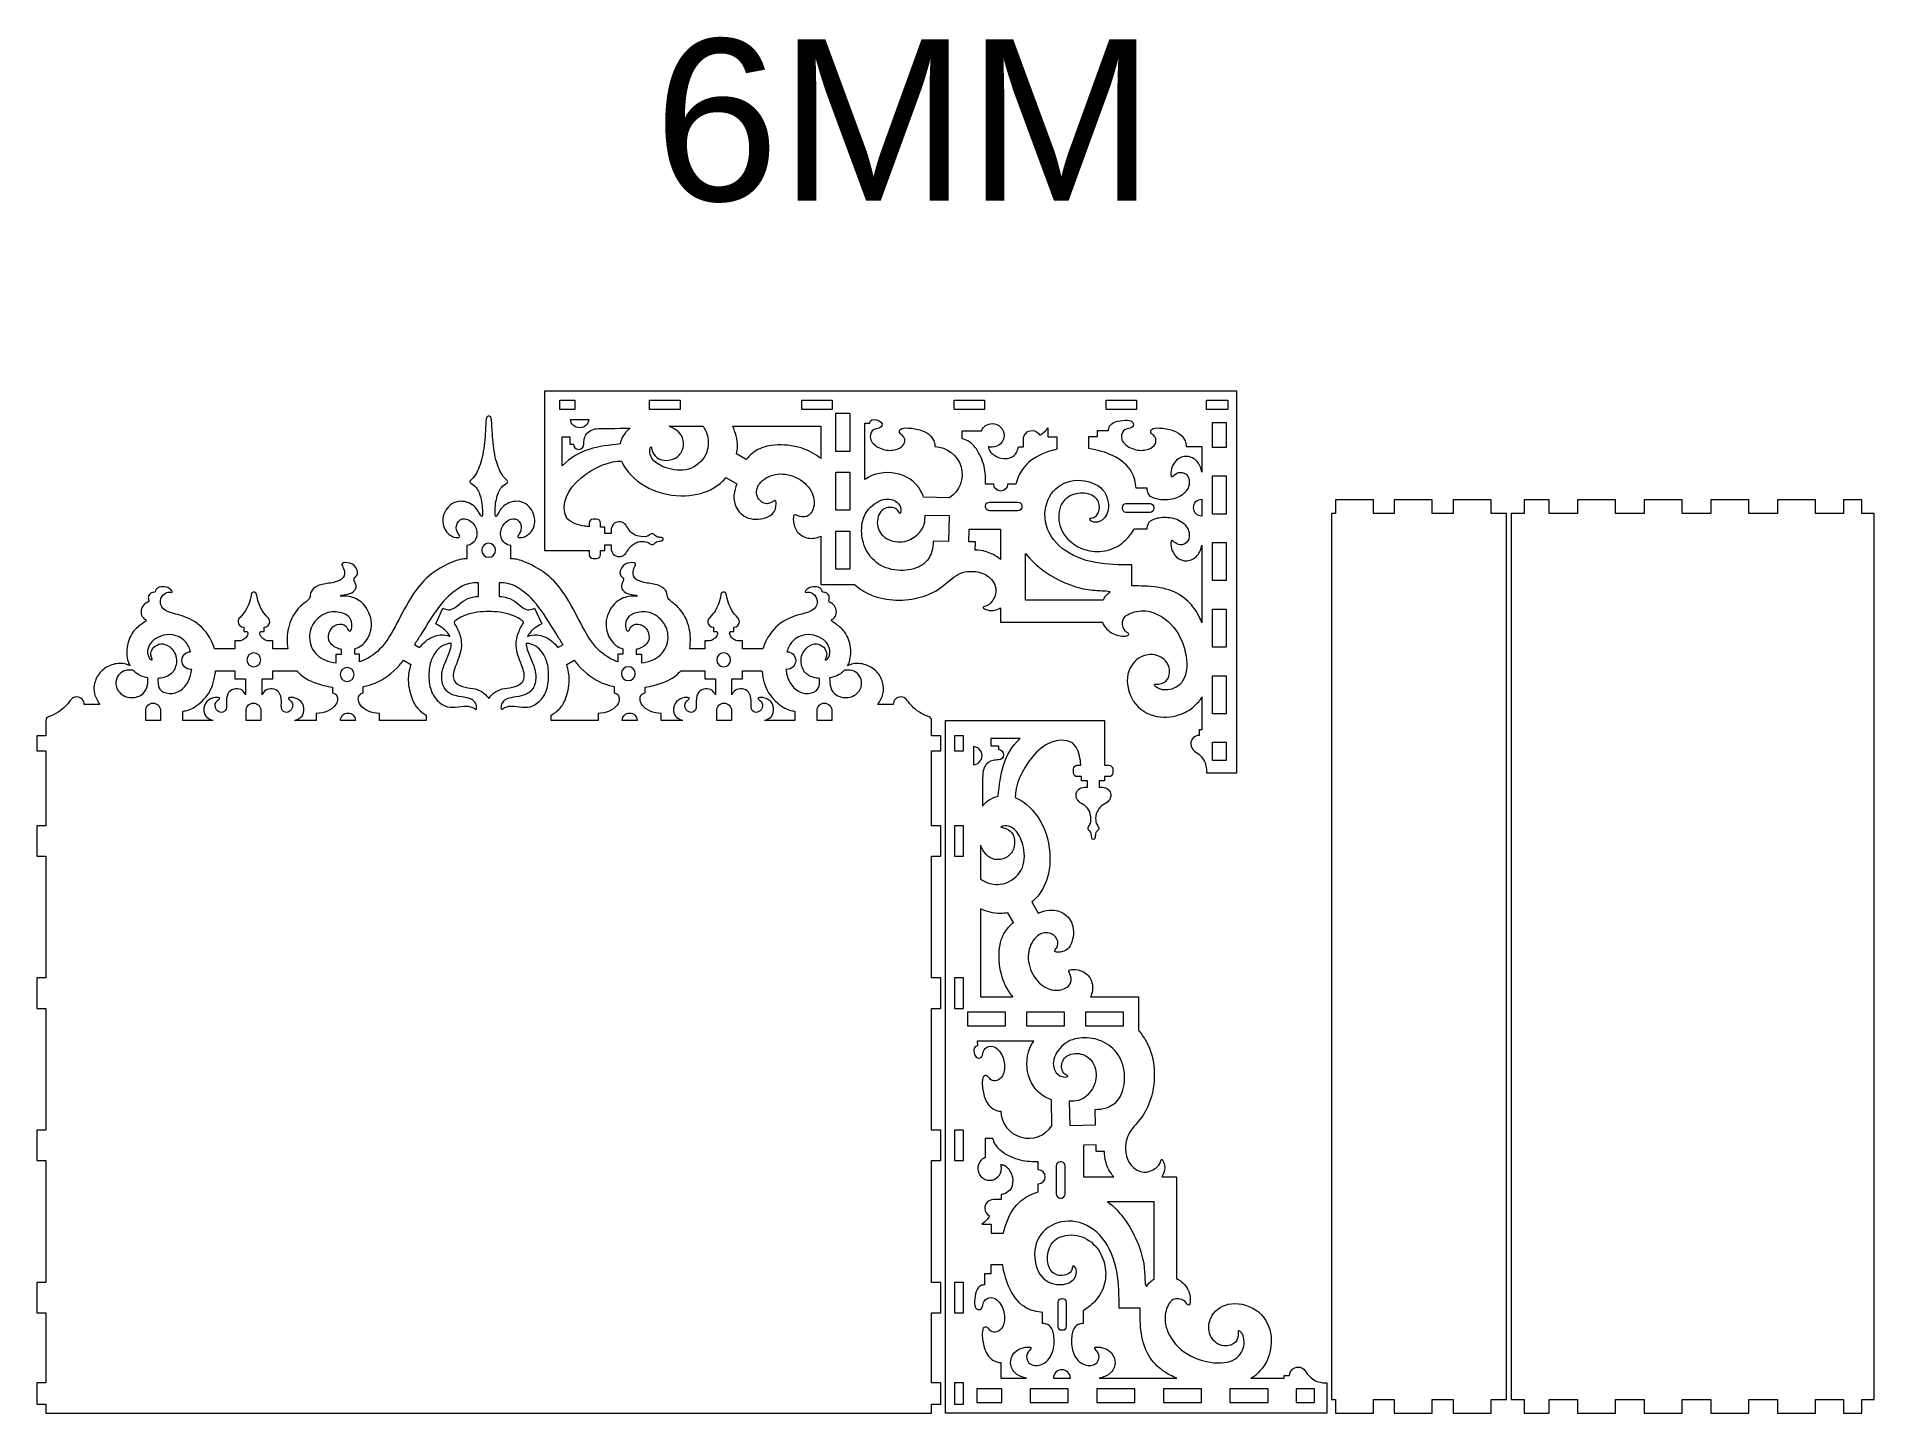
# Model space of a CAD drawing. Header units: millimetres. Extents: x -604 to 604, y -336 to 568.
import ezdxf

# ---------------------------------------------------------------- set-up
doc = ezdxf.new("R2010")
doc.units = ezdxf.units.MM
doc.header["$MEASUREMENT"] = 0
doc.layers.add('Layer 1', color=7, linetype='Continuous')
doc.styles.add('0', font='arial.ttf', dxfattribs={"height": 1})

msp = doc.modelspace()

# ---------------------------------------------------------------- texts
at = {"layer": 'Layer 1', "color": 250, "style": '0'}
msp.add_text('6MM', height=106.0663, dxfattribs=at).set_placement((-198.2392, 460.7478))

# ---------------------------------------------------------------- linework, layer by layer
at = {"layer": 'Layer 1', "color": 250, "lineweight": 20}
for points, knots in [([(-43.2844, 198.7192), (-48.8533, 199.3552), (-54.3897, 200.8686), (-59.5042, 203.7728), (-59.5042, 203.7728), (-61.9186, 205.1435), (-64.2394, 206.8243), (-66.3624, 208.6649), (-66.3624, 208.6649), (-66.3624, 208.6649), (-88.5326, 208.6649), (-88.5326, 208.6649), (-88.5326, 208.6649), (-88.5326, 208.6649), (-88.5326, 240.3249), (-88.5326, 240.3249), (-88.5326, 240.3249), (-91.1358, 239.1055), (-94.1064, 238.6797), (-96.7203, 239.101), (-96.7203, 239.101), (-99.7433, 239.5917), (-102.2922, 241.2161), (-103.9241, 243.3127), (-103.9241, 243.3127), (-105.5584, 245.4094), (-106.2824, 247.9842), (-106.5131, 250.055), (-106.5131, 250.055), (-106.7447, 252.1257), (-106.488, 253.6991), (-106.0391, 254.2525), (-106.0391, 254.2525), (-105.5885, 254.8051), (-104.9423, 254.3386), (-103.5019, 253.7877), (-103.5019, 253.7877), (-102.0615, 253.2342), (-99.8202, 252.5897), (-97.7896, 253.3881), (-97.7896, 253.3881), (-95.7556, 254.1864), (-93.9256, 256.4252), (-93.1925, 259.4858), (-93.1925, 259.4858), (-92.4593, 262.5488), (-92.8213, 266.4379), (-94.8661, 270.0519), (-94.8661, 270.0519), (-96.9118, 273.6683), (-100.647, 277.0156), (-104.9306, 279.0212), (-104.9306, 279.0212), (-109.2142, 281.0292), (-114.0563, 281.7014), (-118.3775, 280.903), (-118.3775, 280.903), (-122.7012, 280.1046), (-126.5133, 277.8399), (-128.6209, 275.0619), (-128.6209, 275.0619), (-130.7317, 272.2814), (-131.1447, 268.9851), (-130.1925, 266.4638), (-130.1925, 266.4638), (-129.2395, 263.9424), (-126.9213, 262.1894), (-124.9024, 261.7923), (-124.9024, 261.7923), (-122.8826, 261.3935), (-121.1555, 262.3457), (-120.1021, 263.0137), (-120.1021, 263.0137), (-119.0471, 263.6833), (-118.6601, 264.0712), (-118.3257, 263.6975), (-118.3257, 263.6975), (-117.9921, 263.3238), (-117.707, 262.1894), (-117.9645, 260.2214), (-117.9645, 260.2214), (-118.2237, 258.2535), (-119.022, 255.4454), (-122.096, 253.6339), (-122.096, 253.6339), (-125.1733, 251.8198), (-130.5261, 250.993), (-134.6818, 251.8942), (-134.6818, 251.8942), (-138.8392, 252.7954), (-141.7994, 255.422), (-143.5224, 258.3681), (-143.5224, 258.3681), (-145.2479, 261.3141), (-145.7378, 264.5845), (-145.5438, 267.3558), (-145.5438, 267.3558), (-145.3482, 270.1288), (-144.4704, 272.4102), (-143.5926, 274.6857), (-143.5926, 274.6857), (-143.5926, 274.6857), (-150.8808, 278.8933), (-150.8808, 278.8933), (-150.8808, 278.8933), (-152.6949, 276.6194), (-154.8308, 274.6724), (-157.4475, 272.9469), (-157.4475, 272.9469), (-161.8222, 270.0661), (-167.537, 267.8014), (-174.7951, 267.1317), (-174.7951, 267.1317), (-182.0506, 266.4613), (-190.8544, 267.3909), (-198.5748, 270.5819), (-198.5748, 270.5819), (-206.2952, 273.7712), (-212.9363, 279.2293), (-216.6949, 284.6332), (-216.6949, 284.6332), (-217.8772, 286.3344), (-218.7739, 288.0305), (-219.4255, 289.6966), (-219.4255, 289.6966), (-233.6795, 290.597), (-264.6818, 271.4883), (-255.3982, 252.0788), (-255.3982, 252.0788), (-251.9532, 248.7775), (-247.9304, 247.5715), (-243.6889, 246.9592), (-243.6889, 246.9592), (-242.6965, 246.8174), (-241.6915, 246.7055), (-240.6795, 246.6206), (-240.6795, 246.6206), (-240.6795, 246.6206), (-240.6795, 248.9636), (-240.6795, 248.9636), (-240.6795, 248.9636), (-240.6795, 250.3986), (-239.5099, 251.5682), (-238.0749, 251.5682), (-238.0749, 251.5682), (-238.0749, 251.5682), (-235.7893, 251.5682), (-235.7893, 251.5682), (-235.7893, 251.5682), (-234.3543, 251.5682), (-233.1833, 250.3972), (-233.1847, 248.9622), (-233.1847, 248.9622), (-233.1847, 248.9622), (-233.1847, 246.3277), (-233.1847, 246.3277), (-233.1847, 246.3277), (-233.1847, 246.3277), (-230.5134, 246.3119), (-230.5134, 246.3119), (-230.5134, 246.3119), (-230.5134, 246.3119), (-230.5134, 242.1734), (-230.5134, 242.1734), (-230.5134, 242.1734), (-230.5134, 242.1734), (-226.2071, 242.1734), (-226.2071, 242.1734), (-226.2071, 242.1734), (-226.2812, 243.6252), (-226.3582, 245.0774), (-225.8932, 246.3627), (-225.8932, 246.3627), (-225.4282, 247.6494), (-224.4214, 248.7696), (-223.1515, 249.3437), (-223.1515, 249.3437), (-221.8821, 249.9182), (-220.344, 249.9467), (-219.0965, 249.5027), (-219.0965, 249.5027), (-217.8476, 249.0573), (-216.8836, 248.1367), (-216.0736, 247.01), (-216.0736, 247.01), (-215.2621, 245.8838), (-214.6022, 244.5472), (-213.7987, 243.5576), (-213.7987, 243.5576), (-212.9952, 242.5666), (-212.0457, 241.9207), (-211.1913, 241.4244), (-211.1913, 241.4244), (-210.6942, 241.1353), (-208.5741, 239.8715), (-203.5519, 240.044), (-203.5519, 240.044), (-202.2316, 240.3318), (-201.5125, 240.9637), (-200.7663, 241.4077), (-200.7663, 241.4077), (-200.0202, 241.853), (-199.2442, 242.1119), (-198.6421, 241.8973), (-198.6421, 241.8973), (-198.0396, 241.6809), (-197.6068, 240.9921), (-197.194, 240.5622), (-197.194, 240.5622), (-196.7799, 240.1312), (-196.3817, 239.9582), (-195.5208, 239.8151), (-195.5208, 239.8151), (-194.6599, 239.6714), (-193.3326, 239.5558), (-192.6685, 239.3254), (-192.6685, 239.3254), (-192.0044, 239.0931), (-192.0007, 238.7429), (-191.9965, 238.3955), (-191.9965, 238.3955), (-191.9965, 238.3955), (-191.9965, 238.3824), (-191.9965, 238.3824), (-191.9965, 238.3824), (-192.0007, 238.0387), (-192.0128, 237.6945), (-192.6685, 237.4655), (-192.6685, 237.4655), (-193.3326, 237.2352), (-194.6599, 237.119), (-195.5208, 236.9759), (-195.5208, 236.9759), (-196.3817, 236.8327), (-196.7799, 236.6592), (-197.194, 236.2283), (-197.194, 236.2283), (-197.6068, 235.7983), (-198.0396, 235.1095), (-198.6421, 234.8936), (-198.6421, 234.8936), (-199.2442, 234.6786), (-200.0202, 234.9379), (-200.7663, 235.3833), (-200.7663, 235.3833), (-201.5125, 235.8272), (-202.2316, 236.4587), (-203.5519, 236.7464), (-203.5519, 236.7464), (-204.8726, 237.0332), (-206.7973, 236.9759), (-208.8068, 236.5589), (-208.8068, 236.5589), (-209.5698, 236.2115), (-210.3355, 235.8636), (-211.1913, 235.366), (-211.1913, 235.366), (-212.0457, 234.8698), (-212.9952, 234.2239), (-213.7987, 233.2329), (-213.7987, 233.2329), (-214.6022, 232.2433), (-215.2621, 230.9072), (-216.0736, 229.7804), (-216.0736, 229.7804), (-216.8836, 228.6542), (-217.8476, 227.7331), (-219.0965, 227.2878), (-219.0965, 227.2878), (-220.344, 226.8438), (-221.8821, 226.8727), (-223.1515, 227.4468), (-223.1515, 227.4468), (-224.4214, 228.0213), (-225.4282, 229.1411), (-225.8932, 230.4226), (-225.8932, 230.4226), (-226.3582, 231.7042), (-226.2812, 233.1494), (-226.2071, 234.5928), (-226.2071, 234.5928), (-226.2071, 234.5928), (-230.5134, 234.5928), (-230.5134, 234.5928), (-230.5134, 234.5928), (-230.5134, 234.5928), (-230.5134, 231.0634), (-230.5134, 231.0634), (-230.5134, 231.0634), (-230.5134, 231.0634), (-233.1847, 231.0634), (-233.1847, 231.0634), (-233.1847, 231.0634), (-233.1847, 231.0634), (-233.1847, 228.2424), (-233.1847, 228.2424), (-233.1847, 228.2424), (-233.1847, 226.8074), (-234.3543, 225.6378), (-235.7893, 225.6378), (-235.7893, 225.6378), (-235.7893, 225.6378), (-238.0749, 225.6378), (-238.0749, 225.6378), (-238.0749, 225.6378), (-239.5099, 225.6378), (-240.6795, 226.8074), (-240.6795, 228.2424), (-240.6795, 228.2424), (-240.6795, 228.2424), (-240.6795, 231.0634), (-240.6795, 231.0634), (-240.6795, 231.0634), (-240.6795, 231.0634), (-270.067, 231.0634), (-270.067, 231.0634), (-270.067, 231.0634), (-270.067, 231.0634), (-270.067, 335.6713), (-270.067, 335.6713), (-270.067, 335.6713), (-270.067, 335.6713), (-248.5438, 335.6713), (-248.5438, 335.6713), (-248.5438, 335.6713), (-248.5438, 335.6713), (-204.2799, 335.6713), (-204.2799, 335.6713), (-204.2799, 335.6713), (-204.2799, 335.6713), (184.9249, 335.6713), (184.9249, 335.6713), (184.9249, 335.6713), (184.9249, 335.6713), (184.9249, 85.0107), (184.9249, 85.0107), (184.9249, 85.0107), (184.9249, 85.0107), (164.953, 85.0107), (164.953, 85.0107), (164.953, 85.0107), (164.9399, 86.1246), (164.9273, 87.2385), (164.7531, 88.4819), (164.7531, 88.4819), (164.578, 89.725), (164.2397, 91.0989), (163.5736, 92.4585), (163.5736, 92.4585), (162.9058, 93.8181), (161.9085, 95.1668), (160.7639, 96.3021), (160.7639, 96.3021), (159.6193, 97.4375), (158.3253, 98.3607), (157.0339, 99.2844), (157.0339, 99.2844), (155.5497, 100.2905), (154.5734, 101.9918), (154.5734, 103.9203), (154.5734, 103.9203), (154.5734, 107.0107), (157.0785, 109.5162), (160.1693, 109.5162), (160.1693, 109.5162), (160.1693, 109.5162), (160.1693, 113.1481), (160.1693, 113.1481), (160.1693, 113.1481), (160.1693, 113.1481), (161.9602, 113.1481), (161.9602, 113.1481), (161.9602, 113.1481), (161.9602, 113.1481), (161.9602, 134.952), (161.9602, 134.952), (161.9602, 134.952), (161.5533, 134.1319), (161.1447, 133.3105), (160.4197, 132.3776), (160.4197, 132.3776), (159.6946, 131.4455), (158.651, 130.4011), (157.1185, 128.972), (157.1185, 128.972), (155.5876, 127.5434), (153.5652, 125.7276), (149.7308, 124.0953), (149.7308, 124.0953), (145.8977, 122.4643), (140.2476, 121.0121), (134.3921, 121.6606), (134.3921, 121.6606), (128.5379, 122.3082), (122.4733, 125.0556), (118.4324, 129.9521), (118.4324, 129.9521), (114.391, 134.8489), (112.3686, 141.8957), (112.9657, 147.6481), (112.9657, 147.6481), (113.5616, 153.3988), (116.774, 157.8572), (120.5566, 160.292), (120.5566, 160.292), (124.3392, 162.7267), (128.6932, 163.1429), (132.3205, 162.0534), (132.3205, 162.0534), (135.947, 160.9652), (138.8493, 158.3744), (140.041, 155.2907), (140.041, 155.2907), (141.2327, 152.2083), (140.7143, 148.6315), (139.3921, 146.4812), (139.3921, 146.4812), (138.0716, 144.3317), (135.947, 143.6054), (134.3665, 143.3719), (134.3665, 143.3719), (132.7859, 143.1392), (131.7495, 143.4001), (131.1797, 143.2179), (131.1797, 143.2179), (130.6095, 143.0369), (130.5065, 142.4141), (131.5942, 141.4808), (131.5942, 141.4808), (132.6824, 140.5491), (134.9632, 139.3048), (138.2278, 139.3566), (138.2278, 139.3566), (141.4924, 139.4083), (145.7412, 140.757), (148.4617, 144.1251), (148.4617, 144.1251), (151.1822, 147.4928), (152.3735, 152.8816), (151.7776, 159.2555), (151.7776, 159.2555), (151.1822, 165.629), (148.7979, 172.9876), (144.7826, 178.6364), (144.7826, 178.6364), (140.7673, 184.284), (135.1172, 188.2227), (130.2207, 190.0373), (130.2207, 190.0373), (125.3243, 191.8501), (121.1785, 191.5378), (117.706, 190.6318), (117.706, 190.6318), (114.2348, 189.7259), (111.4369, 188.2215), (110.3226, 185.9938), (110.3226, 185.9938), (109.2088, 183.7669), (109.779, 180.8116), (110.7893, 179.1275), (110.7893, 179.1275), (111.7988, 177.4447), (113.251, 177.029), (113.7433, 176.4331), (113.7433, 176.4331), (114.2348, 175.8385), (113.7682, 175.0592), (111.9023, 174.7996), (111.9023, 174.7996), (110.0373, 174.5412), (106.7727, 174.8021), (103.7152, 176.3048), (103.7152, 176.3048), (100.6589, 177.8066), (97.808, 180.5528), (96.538, 183.8691), (96.538, 183.8691), (96.538, 183.8691), (29.6146, 183.8691), (29.6146, 183.8691), (29.6146, 183.8691), (29.6146, 183.8691), (29.6146, 193.3793), (29.6146, 193.3793), (29.6146, 193.3793), (29.0636, 193.0434), (28.5129, 192.7644), (27.9766, 192.532), (27.9766, 192.532), (25.8258, 191.6003), (23.8996, 191.4111), (22.2132, 191.6737), (22.2132, 191.6737), (20.5268, 191.9368), (19.0754, 192.6503), (18.4665, 193.1175), (18.4665, 193.1175), (17.8575, 193.5863), (18.0905, 193.8104), (19.0242, 194.1158), (19.0242, 194.1158), (19.9578, 194.4217), (21.5942, 194.8131), (23.2584, 196.6329), (23.2584, 196.6329), (24.9233, 198.4549), (26.6202, 201.7079), (26.5408, 204.9647), (26.5408, 204.9647), (26.4603, 208.2215), (24.6067, 211.483), (21.9174, 213.6701), (21.9174, 213.6701), (19.228, 215.8571), (15.7019, 216.9723), (11.9809, 217.2276), (11.9809, 217.2276), (8.2584, 217.4829), (4.3395, 216.88), (0.5992, 214.6302), (0.5992, 214.6302), (-3.1427, 212.3789), (-6.7054, 208.4808), (-11.1923, 205.5305), (-11.1923, 205.5305), (-15.2335, 202.8729), (-20.0233, 200.9835), (-24.9574, 199.8143), (-24.9574, 199.8143), (-25.5037, 199.6849), (-26.0518, 199.5641), (-26.6008, 199.4522), (-26.6008, 199.4522), (-32.1086, 198.3279), (-37.7151, 198.0833), (-43.2844, 198.7192)], [0, 0, 0, 0, 0.007407407, 0.007407407, 0.007407407, 0.007407407, 0.014814815, 0.014814815, 0.014814815, 0.014814815, 0.022222222, 0.022222222, 0.022222222, 0.022222222, 0.02962963, 0.02962963, 0.02962963, 0.02962963, 0.037037037, 0.037037037, 0.037037037, 0.037037037, 0.044444444, 0.044444444, 0.044444444, 0.044444444, 0.051851852, 0.051851852, 0.051851852, 0.051851852, 0.059259259, 0.059259259, 0.059259259, 0.059259259, 0.066666667, 0.066666667, 0.066666667, 0.066666667, 0.074074074, 0.074074074, 0.074074074, 0.074074074, 0.081481481, 0.081481481, 0.081481481, 0.081481481, 0.088888889, 0.088888889, 0.088888889, 0.088888889, 0.096296296, 0.096296296, 0.096296296, 0.096296296, 0.103703704, 0.103703704, 0.103703704, 0.103703704, 0.111111111, 0.111111111, 0.111111111, 0.111111111, 0.118518519, 0.118518519, 0.118518519, 0.118518519, 0.125925926, 0.125925926, 0.125925926, 0.125925926, 0.133333333, 0.133333333, 0.133333333, 0.133333333, 0.140740741, 0.140740741, 0.140740741, 0.140740741, 0.148148148, 0.148148148, 0.148148148, 0.148148148, 0.155555556, 0.155555556, 0.155555556, 0.155555556, 0.162962963, 0.162962963, 0.162962963, 0.162962963, 0.17037037, 0.17037037, 0.17037037, 0.17037037, 0.177777778, 0.177777778, 0.177777778, 0.177777778, 0.185185185, 0.185185185, 0.185185185, 0.185185185, 0.192592593, 0.192592593, 0.192592593, 0.192592593, 0.2, 0.2, 0.2, 0.2, 0.207407407, 0.207407407, 0.207407407, 0.207407407, 0.214814815, 0.214814815, 0.214814815, 0.214814815, 0.222222222, 0.222222222, 0.222222222, 0.222222222, 0.22962963, 0.22962963, 0.22962963, 0.22962963, 0.237037037, 0.237037037, 0.237037037, 0.237037037, 0.244444444, 0.244444444, 0.244444444, 0.244444444, 0.251851852, 0.251851852, 0.251851852, 0.251851852, 0.259259259, 0.259259259, 0.259259259, 0.259259259, 0.266666667, 0.266666667, 0.266666667, 0.266666667, 0.274074074, 0.274074074, 0.274074074, 0.274074074, 0.281481481, 0.281481481, 0.281481481, 0.281481481, 0.288888889, 0.288888889, 0.288888889, 0.288888889, 0.296296296, 0.296296296, 0.296296296, 0.296296296, 0.303703704, 0.303703704, 0.303703704, 0.303703704, 0.311111111, 0.311111111, 0.311111111, 0.311111111, 0.318518519, 0.318518519, 0.318518519, 0.318518519, 0.325925926, 0.325925926, 0.325925926, 0.325925926, 0.333333333, 0.333333333, 0.333333333, 0.333333333, 0.340740741, 0.340740741, 0.340740741, 0.340740741, 0.348148148, 0.348148148, 0.348148148, 0.348148148, 0.355555556, 0.355555556, 0.355555556, 0.355555556, 0.362962963, 0.362962963, 0.362962963, 0.362962963, 0.37037037, 0.37037037, 0.37037037, 0.37037037, 0.377777778, 0.377777778, 0.377777778, 0.377777778, 0.385185185, 0.385185185, 0.385185185, 0.385185185, 0.392592593, 0.392592593, 0.392592593, 0.392592593, 0.4, 0.4, 0.4, 0.4, 0.407407407, 0.407407407, 0.407407407, 0.407407407, 0.414814815, 0.414814815, 0.414814815, 0.414814815, 0.422222222, 0.422222222, 0.422222222, 0.422222222, 0.42962963, 0.42962963, 0.42962963, 0.42962963, 0.437037037, 0.437037037, 0.437037037, 0.437037037, 0.444444444, 0.444444444, 0.444444444, 0.444444444, 0.451851852, 0.451851852, 0.451851852, 0.451851852, 0.459259259, 0.459259259, 0.459259259, 0.459259259, 0.466666667, 0.466666667, 0.466666667, 0.466666667, 0.474074074, 0.474074074, 0.474074074, 0.474074074, 0.481481481, 0.481481481, 0.481481481, 0.481481481, 0.488888889, 0.488888889, 0.488888889, 0.488888889, 0.496296296, 0.496296296, 0.496296296, 0.496296296, 0.503703704, 0.503703704, 0.503703704, 0.503703704, 0.511111111, 0.511111111, 0.511111111, 0.511111111, 0.518518519, 0.518518519, 0.518518519, 0.518518519, 0.525925926, 0.525925926, 0.525925926, 0.525925926, 0.533333333, 0.533333333, 0.533333333, 0.533333333, 0.540740741, 0.540740741, 0.540740741, 0.540740741, 0.548148148, 0.548148148, 0.548148148, 0.548148148, 0.555555556, 0.555555556, 0.555555556, 0.555555556, 0.562962963, 0.562962963, 0.562962963, 0.562962963, 0.57037037, 0.57037037, 0.57037037, 0.57037037, 0.577777778, 0.577777778, 0.577777778, 0.577777778, 0.585185185, 0.585185185, 0.585185185, 0.585185185, 0.592592593, 0.592592593, 0.592592593, 0.592592593, 0.6, 0.6, 0.6, 0.6, 0.607407407, 0.607407407, 0.607407407, 0.607407407, 0.614814815, 0.614814815, 0.614814815, 0.614814815, 0.622222222, 0.622222222, 0.622222222, 0.622222222, 0.62962963, 0.62962963, 0.62962963, 0.62962963, 0.637037037, 0.637037037, 0.637037037, 0.637037037, 0.644444444, 0.644444444, 0.644444444, 0.644444444, 0.651851852, 0.651851852, 0.651851852, 0.651851852, 0.659259259, 0.659259259, 0.659259259, 0.659259259, 0.666666667, 0.666666667, 0.666666667, 0.666666667, 0.674074074, 0.674074074, 0.674074074, 0.674074074, 0.681481481, 0.681481481, 0.681481481, 0.681481481, 0.688888889, 0.688888889, 0.688888889, 0.688888889, 0.696296296, 0.696296296, 0.696296296, 0.696296296, 0.703703704, 0.703703704, 0.703703704, 0.703703704, 0.711111111, 0.711111111, 0.711111111, 0.711111111, 0.718518519, 0.718518519, 0.718518519, 0.718518519, 0.725925926, 0.725925926, 0.725925926, 0.725925926, 0.733333333, 0.733333333, 0.733333333, 0.733333333, 0.740740741, 0.740740741, 0.740740741, 0.740740741, 0.748148148, 0.748148148, 0.748148148, 0.748148148, 0.755555556, 0.755555556, 0.755555556, 0.755555556, 0.762962963, 0.762962963, 0.762962963, 0.762962963, 0.77037037, 0.77037037, 0.77037037, 0.77037037, 0.777777778, 0.777777778, 0.777777778, 0.777777778, 0.785185185, 0.785185185, 0.785185185, 0.785185185, 0.792592593, 0.792592593, 0.792592593, 0.792592593, 0.8, 0.8, 0.8, 0.8, 0.807407407, 0.807407407, 0.807407407, 0.807407407, 0.814814815, 0.814814815, 0.814814815, 0.814814815, 0.822222222, 0.822222222, 0.822222222, 0.822222222, 0.82962963, 0.82962963, 0.82962963, 0.82962963, 0.837037037, 0.837037037, 0.837037037, 0.837037037, 0.844444444, 0.844444444, 0.844444444, 0.844444444, 0.851851852, 0.851851852, 0.851851852, 0.851851852, 0.859259259, 0.859259259, 0.859259259, 0.859259259, 0.866666667, 0.866666667, 0.866666667, 0.866666667, 0.874074074, 0.874074074, 0.874074074, 0.874074074, 0.881481481, 0.881481481, 0.881481481, 0.881481481, 0.888888889, 0.888888889, 0.888888889, 0.888888889, 0.896296296, 0.896296296, 0.896296296, 0.896296296, 0.903703704, 0.903703704, 0.903703704, 0.903703704, 0.911111111, 0.911111111, 0.911111111, 0.911111111, 0.918518519, 0.918518519, 0.918518519, 0.918518519, 0.925925926, 0.925925926, 0.925925926, 0.925925926, 0.933333333, 0.933333333, 0.933333333, 0.933333333, 0.940740741, 0.940740741, 0.940740741, 0.940740741, 0.948148148, 0.948148148, 0.948148148, 0.948148148, 0.955555556, 0.955555556, 0.955555556, 0.955555556, 0.962962963, 0.962962963, 0.962962963, 0.962962963, 0.97037037, 0.97037037, 0.97037037, 0.97037037, 0.977777778, 0.977777778, 0.977777778, 0.977777778, 0.985185185, 0.985185185, 0.985185185, 0.985185185, 1, 1, 1, 1]), ([(-250.0669, 323.6714), (-250.0669, 323.6714), (-250.0669, 329.6714), (-250.0669, 329.6714), (-250.0669, 329.6714), (-250.0669, 329.6714), (-260.0669, 329.6714), (-260.0669, 329.6714), (-260.0669, 329.6714), (-260.0669, 329.6714), (-260.0669, 323.6714), (-260.0669, 323.6714), (-260.0669, 323.6714), (-260.0669, 323.6714), (-250.0669, 323.6714), (-250.0669, 323.6714)], [0, 0, 0, 0, 0.2, 0.2, 0.2, 0.2, 0.4, 0.4, 0.4, 0.4, 0.6, 0.6, 0.6, 0.6, 1, 1, 1, 1]), ([(-180.9664, 323.6714), (-180.9664, 323.6714), (-180.9664, 329.6714), (-180.9664, 329.6714), (-180.9664, 329.6714), (-180.9664, 329.6714), (-200.9664, 329.6714), (-200.9664, 329.6714), (-200.9664, 329.6714), (-200.9664, 329.6714), (-200.9664, 323.6714), (-200.9664, 323.6714), (-200.9664, 323.6714), (-200.9664, 323.6714), (-180.9664, 323.6714), (-180.9664, 323.6714)], [0, 0, 0, 0, 0.2, 0.2, 0.2, 0.2, 0.4, 0.4, 0.4, 0.4, 0.6, 0.6, 0.6, 0.6, 1, 1, 1, 1]), ([(-80.9664, 323.6714), (-80.9664, 323.6714), (-80.9664, 329.6714), (-80.9664, 329.6714), (-80.9664, 329.6714), (-80.9664, 329.6714), (-100.9664, 329.6714), (-100.9664, 329.6714), (-100.9664, 329.6714), (-100.9664, 329.6714), (-100.9664, 323.6714), (-100.9664, 323.6714), (-100.9664, 323.6714), (-100.9664, 323.6714), (-80.9664, 323.6714), (-80.9664, 323.6714)], [0, 0, 0, 0, 0.2, 0.2, 0.2, 0.2, 0.4, 0.4, 0.4, 0.4, 0.6, 0.6, 0.6, 0.6, 1, 1, 1, 1]), ([(-0.9664, 329.6714), (-0.9664, 329.6714), (-0.9664, 323.6714), (-0.9664, 323.6714), (-0.9664, 323.6714), (-0.9664, 323.6714), (19.0336, 323.6714), (19.0336, 323.6714), (19.0336, 323.6714), (19.0336, 323.6714), (19.0336, 329.6714), (19.0336, 329.6714), (19.0336, 329.6714), (19.0336, 329.6714), (-0.9664, 329.6714), (-0.9664, 329.6714)], [0, 0, 0, 0, 0.2, 0.2, 0.2, 0.2, 0.4, 0.4, 0.4, 0.4, 0.6, 0.6, 0.6, 0.6, 1, 1, 1, 1]), ([(99.0336, 329.6714), (99.0336, 329.6714), (99.0336, 323.6714), (99.0336, 323.6714), (99.0336, 323.6714), (99.0336, 323.6714), (119.0336, 323.6714), (119.0336, 323.6714), (119.0336, 323.6714), (119.0336, 323.6714), (119.0336, 329.6714), (119.0336, 329.6714), (119.0336, 329.6714), (119.0336, 329.6714), (99.0336, 329.6714), (99.0336, 329.6714)], [0, 0, 0, 0, 0.2, 0.2, 0.2, 0.2, 0.4, 0.4, 0.4, 0.4, 0.6, 0.6, 0.6, 0.6, 1, 1, 1, 1]), ([(164.925, 329.6714), (164.925, 329.6714), (164.925, 323.6714), (164.925, 323.6714), (164.925, 323.6714), (164.925, 323.6714), (178.925, 323.6714), (178.925, 323.6714), (178.925, 323.6714), (178.925, 323.6714), (178.925, 329.6714), (178.925, 329.6714), (178.925, 329.6714), (178.925, 329.6714), (164.925, 329.6714), (164.925, 329.6714)], [0, 0, 0, 0, 0.2, 0.2, 0.2, 0.2, 0.4, 0.4, 0.4, 0.4, 0.6, 0.6, 0.6, 0.6, 1, 1, 1, 1]), ([(-246.9683, 311.5622), (-243.7817, 311.5622), (-241.1641, 313.9975), (-240.8786, 317.11), (-240.8786, 317.11), (-240.8786, 317.11), (-253.058, 317.11), (-253.058, 317.11), (-253.058, 317.11), (-252.7726, 313.9975), (-250.155, 311.5622), (-246.9683, 311.5622)], [0, 0, 0, 0, 0.25, 0.25, 0.25, 0.25, 0.5, 0.5, 0.5, 0.5, 1, 1, 1, 1]), ([(-69.5326, 296.0763), (-69.5326, 296.0763), (-69.5326, 321.0763), (-69.5326, 321.0763), (-69.5326, 321.0763), (-69.5326, 321.0763), (-78.5326, 321.0763), (-78.5326, 321.0763), (-78.5326, 321.0763), (-78.5326, 321.0763), (-78.5326, 296.0763), (-78.5326, 296.0763), (-78.5326, 296.0763), (-78.5326, 296.0763), (-69.5326, 296.0763), (-69.5326, 296.0763)], [0, 0, 0, 0, 0.2, 0.2, 0.2, 0.2, 0.4, 0.4, 0.4, 0.4, 0.6, 0.6, 0.6, 0.6, 1, 1, 1, 1]), ([(-34.6467, 299.871), (-35.695, 298.5888), (-37.4577, 297.5006), (-39.9968, 297.0214), (-39.9968, 297.0214), (-42.5351, 296.5416), (-45.8523, 296.6712), (-48.9099, 297.8625), (-48.9099, 297.8625), (-51.9666, 299.0543), (-54.7653, 301.3093), (-55.7113, 303.6406), (-55.7113, 303.6406), (-56.6573, 305.9718), (-55.7492, 308.383), (-54.661, 309.5747), (-54.661, 309.5747), (-53.574, 310.7665), (-52.3024, 310.7404), (-51.1111, 311.0391), (-51.1111, 311.0391), (-49.9194, 311.3362), (-48.8055, 311.9578), (-48.4036, 312.8781), (-48.4036, 312.8781), (-46.7407, 316.6816), (-56.4835, 318.9812), (-56.3799, 314.5365), (-56.3799, 314.5365), (-56.3799, 314.5365), (-59.5265, 314.6723), (-59.5265, 314.6723), (-59.5265, 314.6723), (-59.5265, 314.6723), (-59.5265, 277.6447), (-59.5265, 277.6447), (-59.5265, 277.6447), (-47.8828, 285.6232), (-29.8902, 282.8925), (-22.7165, 270.0253), (-22.7165, 270.0253), (-21.8849, 268.5331), (-21.4213, 267.2462), (-20.9603, 265.9631), (-20.9603, 265.9631), (-20.9603, 265.9631), (-3.9083, 265.6121), (-3.9083, 265.6121), (-3.9083, 265.6121), (2.7735, 270.0203), (5.8198, 278.2562), (3.6148, 285.9515), (3.6148, 285.9515), (1.4098, 293.6468), (-5.536, 299.0195), (-13.5384, 299.2201), (-13.5384, 299.2201), (-13.5233, 300.0187), (-13.5069, 300.8204), (-13.9134, 302.0365), (-13.9134, 302.0365), (-14.3199, 303.2518), (-15.1497, 304.8849), (-16.4962, 306.3106), (-16.4962, 306.3106), (-17.8428, 307.7346), (-19.7099, 308.9532), (-22.3399, 309.8344), (-22.3399, 309.8344), (-24.9687, 310.7147), (-28.3633, 311.2588), (-30.8898, 311.4149), (-30.8898, 311.4149), (-33.415, 311.5702), (-35.0734, 311.335), (-35.9803, 310.7265), (-35.9803, 310.7265), (-36.8863, 310.1188), (-37.0428, 309.1329), (-36.7053, 308.3948), (-36.7053, 308.3948), (-36.3695, 307.6571), (-35.5397, 307.1648), (-34.8277, 306.4915), (-34.8277, 306.4915), (-34.1157, 305.8178), (-33.5186, 304.9615), (-33.3881, 303.7959), (-33.3881, 303.7959), (-33.2589, 302.6311), (-33.5973, 301.1528), (-34.6467, 299.871)], [0, 0, 0, 0, 0.041666667, 0.041666667, 0.041666667, 0.041666667, 0.083333333, 0.083333333, 0.083333333, 0.083333333, 0.125, 0.125, 0.125, 0.125, 0.166666667, 0.166666667, 0.166666667, 0.166666667, 0.208333333, 0.208333333, 0.208333333, 0.208333333, 0.25, 0.25, 0.25, 0.25, 0.291666667, 0.291666667, 0.291666667, 0.291666667, 0.333333333, 0.333333333, 0.333333333, 0.333333333, 0.375, 0.375, 0.375, 0.375, 0.416666667, 0.416666667, 0.416666667, 0.416666667, 0.458333333, 0.458333333, 0.458333333, 0.458333333, 0.5, 0.5, 0.5, 0.5, 0.541666667, 0.541666667, 0.541666667, 0.541666667, 0.583333333, 0.583333333, 0.583333333, 0.583333333, 0.625, 0.625, 0.625, 0.625, 0.666666667, 0.666666667, 0.666666667, 0.666666667, 0.708333333, 0.708333333, 0.708333333, 0.708333333, 0.75, 0.75, 0.75, 0.75, 0.791666667, 0.791666667, 0.791666667, 0.791666667, 0.833333333, 0.833333333, 0.833333333, 0.833333333, 0.875, 0.875, 0.875, 0.875, 0.916666667, 0.916666667, 0.916666667, 0.916666667, 1, 1, 1, 1]), ([(24.159, 314.3281), (20.931, 314.3281), (18.1638, 312.355), (16.9978, 309.5499), (16.9978, 309.5499), (16.9978, 309.5499), (4.3964, 309.5499), (4.3964, 309.5499), (4.3964, 309.5499), (4.3964, 309.5499), (4.3964, 304.4195), (4.3964, 304.4195), (4.3964, 304.4195), (5.4842, 304.1354), (6.5724, 303.8485), (8.1273, 302.9555), (8.1273, 302.9555), (9.6817, 302.0626), (11.7028, 300.5582), (13.7113, 297.6441), (13.7113, 297.6441), (15.7181, 294.7297), (17.7148, 290.4021), (18.7265, 286.3279), (18.7265, 286.3279), (19.7385, 282.2537), (19.77, 278.4311), (19.7995, 274.6098), (19.7995, 274.6098), (19.7995, 274.6098), (25.0848, 274.6098), (25.0848, 274.6098), (25.0848, 274.6098), (25.0848, 272.0762), (27.1379, 270.0235), (29.6715, 270.0235), (29.6715, 270.0235), (32.2048, 270.0235), (34.2579, 272.0762), (34.2579, 274.6098), (34.2579, 274.6098), (34.2579, 274.6098), (39.5432, 274.6098), (39.5432, 274.6098), (39.5432, 274.6098), (40.7067, 278.0107), (41.8723, 281.4125), (44.4754, 284.8745), (44.4754, 284.8745), (47.0768, 288.336), (51.1203, 291.8627), (57.2085, 294.5041), (57.2085, 294.5041), (59.9959, 295.7135), (63.2146, 296.7403), (66.6892, 297.4758), (66.6892, 297.4758), (66.6892, 297.4758), (66.6892, 305.5864), (66.6892, 305.5864), (66.6892, 305.5864), (66.6892, 305.5864), (60.7466, 305.5864), (60.7466, 305.5864), (60.7466, 305.5864), (60.7466, 305.5864), (60.7466, 311.6346), (60.7466, 311.6346), (60.7466, 311.6346), (59.8961, 310.5468), (59.044, 309.4586), (58.1439, 308.6216), (58.1439, 308.6216), (57.2451, 307.7863), (56.2966, 307.2023), (55.3485, 306.6182), (55.3485, 306.6182), (54.427, 308.4844), (52.5035, 309.7708), (50.2804, 309.7708), (50.2804, 309.7708), (47.1977, 309.7708), (44.6925, 307.3027), (44.6328, 304.1237), (44.6328, 304.1237), (44.6328, 304.1237), (44.6328, 298.9802), (44.6328, 298.9802), (44.6328, 298.9802), (44.6328, 298.9802), (41.3629, 298.9802), (41.3629, 298.9802), (41.3629, 298.9802), (41.191, 298.1777), (41.0004, 297.3525), (40.5009, 296.2446), (40.5009, 296.2446), (39.9711, 295.0659), (39.0887, 293.5628), (37.2494, 292.5394), (37.2494, 292.5394), (35.4105, 291.516), (32.6113, 290.9719), (29.8525, 291.6065), (29.8525, 291.6065), (27.0933, 292.241), (24.3728, 294.0576), (23.0085, 295.5923), (23.0085, 295.5923), (21.7899, 296.965), (21.6536, 298.1188), (21.6325, 299.2457), (21.6325, 299.2457), (22.4232, 298.973), (23.2741, 298.8249), (24.159, 298.8249), (24.159, 298.8249), (28.4399, 298.8249), (31.9098, 302.2953), (31.9098, 306.5761), (31.9098, 306.5761), (31.9098, 310.8582), (28.4399, 314.3281), (24.159, 314.3281)], [0, 0, 0, 0, 0.03125, 0.03125, 0.03125, 0.03125, 0.0625, 0.0625, 0.0625, 0.0625, 0.09375, 0.09375, 0.09375, 0.09375, 0.125, 0.125, 0.125, 0.125, 0.15625, 0.15625, 0.15625, 0.15625, 0.1875, 0.1875, 0.1875, 0.1875, 0.21875, 0.21875, 0.21875, 0.21875, 0.25, 0.25, 0.25, 0.25, 0.28125, 0.28125, 0.28125, 0.28125, 0.3125, 0.3125, 0.3125, 0.3125, 0.34375, 0.34375, 0.34375, 0.34375, 0.375, 0.375, 0.375, 0.375, 0.40625, 0.40625, 0.40625, 0.40625, 0.4375, 0.4375, 0.4375, 0.4375, 0.46875, 0.46875, 0.46875, 0.46875, 0.5, 0.5, 0.5, 0.5, 0.53125, 0.53125, 0.53125, 0.53125, 0.5625, 0.5625, 0.5625, 0.5625, 0.59375, 0.59375, 0.59375, 0.59375, 0.625, 0.625, 0.625, 0.625, 0.65625, 0.65625, 0.65625, 0.65625, 0.6875, 0.6875, 0.6875, 0.6875, 0.71875, 0.71875, 0.71875, 0.71875, 0.75, 0.75, 0.75, 0.75, 0.78125, 0.78125, 0.78125, 0.78125, 0.8125, 0.8125, 0.8125, 0.8125, 0.84375, 0.84375, 0.84375, 0.84375, 0.875, 0.875, 0.875, 0.875, 0.90625, 0.90625, 0.90625, 0.90625, 0.9375, 0.9375, 0.9375, 0.9375, 1, 1, 1, 1]), ([(87.5038, 305.8944), (87.5038, 305.8944), (87.5038, 297.9955), (87.5038, 297.9955), (87.5038, 297.9955), (93.2793, 297.0929), (98.7964, 295.408), (103.1724, 293.336), (103.1724, 293.336), (109.4671, 290.3571), (113.4075, 286.5745), (115.6201, 282.717), (115.6201, 282.717), (117.68, 279.1267), (118.2464, 275.4687), (118.709, 271.8098), (118.709, 271.8098), (118.709, 271.8098), (125.8987, 271.8098), (125.8987, 271.8098), (125.8987, 271.8098), (126.0363, 270.6379), (126.2547, 269.5534), (126.6355, 268.6554), (126.6355, 268.6554), (127.3605, 266.9457), (128.6827, 265.9093), (130.8974, 265.1573), (130.8974, 265.1573), (133.1125, 264.4066), (136.2218, 263.9399), (139.5899, 264.2383), (139.5899, 264.2383), (142.9576, 264.5358), (146.5862, 265.5979), (149.1775, 267.5933), (149.1775, 267.5933), (151.7671, 269.5875), (153.322, 272.5172), (153.6203, 275.0693), (153.6203, 275.0693), (153.9187, 277.6202), (152.9588, 279.7966), (151.4957, 281.0271), (151.4957, 281.0271), (150.033, 282.2575), (148.0624, 282.544), (146.4944, 282.1035), (146.4944, 282.1035), (144.9282, 281.6629), (143.7613, 280.496), (142.9845, 279.8871), (142.9845, 279.8871), (142.2077, 279.2786), (141.8176, 279.2269), (141.611, 280.0693), (141.611, 280.0693), (141.404, 280.9109), (141.3783, 282.6476), (141.9094, 284.6169), (141.9094, 284.6169), (142.4404, 286.5854), (143.5286, 288.7875), (145.3031, 290.3807), (145.3031, 290.3807), (147.0773, 291.9742), (149.5406, 292.9589), (152.0798, 292.791), (152.0798, 292.791), (154.618, 292.6227), (157.235, 291.2997), (158.8955, 289.3808), (158.8955, 289.3808), (160.5547, 287.4632), (161.2575, 284.9473), (161.9602, 282.4313), (161.9602, 282.4313), (161.9602, 282.4313), (161.9602, 299.2201), (161.9602, 299.2201), (161.9602, 299.2201), (161.9602, 299.2201), (151.5664, 299.2201), (151.5664, 299.2201), (151.5664, 299.2201), (151.5815, 300.0187), (151.5979, 300.8204), (151.1914, 302.0365), (151.1914, 302.0365), (150.7849, 303.2518), (149.9551, 304.8849), (148.6086, 306.3106), (148.6086, 306.3106), (147.262, 307.7346), (145.3949, 308.9532), (142.7649, 309.8344), (142.7649, 309.8344), (140.1361, 310.7147), (136.7415, 311.2588), (134.215, 311.4149), (134.215, 311.4149), (131.6898, 311.5702), (130.0314, 311.335), (129.1245, 310.7265), (129.1245, 310.7265), (128.2185, 310.1188), (128.062, 309.1329), (128.3995, 308.3948), (128.3995, 308.3948), (128.7353, 307.6571), (129.5651, 307.1648), (130.2771, 306.4915), (130.2771, 306.4915), (130.9891, 305.8178), (131.5862, 304.9615), (131.7167, 303.7959), (131.7167, 303.7959), (131.8459, 302.6311), (131.5075, 301.1528), (130.4581, 299.871), (130.4581, 299.871), (129.4098, 298.5888), (127.6471, 297.5006), (125.108, 297.0214), (125.108, 297.0214), (122.5697, 296.5416), (119.2525, 296.6712), (116.1949, 297.8625), (116.1949, 297.8625), (113.1382, 299.0543), (110.3395, 301.3093), (109.3935, 303.6406), (109.3935, 303.6406), (108.4475, 305.9718), (109.3556, 308.383), (110.4438, 309.5747), (110.4438, 309.5747), (111.5308, 310.7665), (112.8024, 310.7404), (113.9937, 311.0391), (113.9937, 311.0391), (115.1854, 311.3362), (116.2993, 311.9578), (116.7012, 312.8781), (116.7012, 312.8781), (117.103, 313.7971), (116.7904, 315.0153), (115.8718, 315.7147), (115.8718, 315.7147), (114.9527, 316.4136), (113.4227, 316.5958), (111.4016, 316.5184), (111.4016, 316.5184), (109.3817, 316.441), (106.8678, 316.1022), (104.989, 315.3902), (104.989, 315.3902), (103.1113, 314.6782), (101.867, 313.5901), (101.2451, 312.6054), (101.2451, 312.6054), (100.6236, 311.622), (100.6236, 310.7391), (100.6236, 309.8592), (100.6236, 309.8592), (100.6236, 309.8592), (93.3167, 309.8592), (93.3167, 309.8592), (93.3167, 309.8592), (93.3167, 309.8592), (93.3167, 305.8944), (93.3167, 305.8944), (93.3167, 305.8944), (93.3167, 305.8944), (87.5038, 305.8944), (87.5038, 305.8944)], [0, 0, 0, 0, 0.022222222, 0.022222222, 0.022222222, 0.022222222, 0.044444444, 0.044444444, 0.044444444, 0.044444444, 0.066666667, 0.066666667, 0.066666667, 0.066666667, 0.088888889, 0.088888889, 0.088888889, 0.088888889, 0.111111111, 0.111111111, 0.111111111, 0.111111111, 0.133333333, 0.133333333, 0.133333333, 0.133333333, 0.155555556, 0.155555556, 0.155555556, 0.155555556, 0.177777778, 0.177777778, 0.177777778, 0.177777778, 0.2, 0.2, 0.2, 0.2, 0.222222222, 0.222222222, 0.222222222, 0.222222222, 0.244444444, 0.244444444, 0.244444444, 0.244444444, 0.266666667, 0.266666667, 0.266666667, 0.266666667, 0.288888889, 0.288888889, 0.288888889, 0.288888889, 0.311111111, 0.311111111, 0.311111111, 0.311111111, 0.333333333, 0.333333333, 0.333333333, 0.333333333, 0.355555556, 0.355555556, 0.355555556, 0.355555556, 0.377777778, 0.377777778, 0.377777778, 0.377777778, 0.4, 0.4, 0.4, 0.4, 0.422222222, 0.422222222, 0.422222222, 0.422222222, 0.444444444, 0.444444444, 0.444444444, 0.444444444, 0.466666667, 0.466666667, 0.466666667, 0.466666667, 0.488888889, 0.488888889, 0.488888889, 0.488888889, 0.511111111, 0.511111111, 0.511111111, 0.511111111, 0.533333333, 0.533333333, 0.533333333, 0.533333333, 0.555555556, 0.555555556, 0.555555556, 0.555555556, 0.577777778, 0.577777778, 0.577777778, 0.577777778, 0.6, 0.6, 0.6, 0.6, 0.622222222, 0.622222222, 0.622222222, 0.622222222, 0.644444444, 0.644444444, 0.644444444, 0.644444444, 0.666666667, 0.666666667, 0.666666667, 0.666666667, 0.688888889, 0.688888889, 0.688888889, 0.688888889, 0.711111111, 0.711111111, 0.711111111, 0.711111111, 0.733333333, 0.733333333, 0.733333333, 0.733333333, 0.755555556, 0.755555556, 0.755555556, 0.755555556, 0.777777778, 0.777777778, 0.777777778, 0.777777778, 0.8, 0.8, 0.8, 0.8, 0.822222222, 0.822222222, 0.822222222, 0.822222222, 0.844444444, 0.844444444, 0.844444444, 0.844444444, 0.866666667, 0.866666667, 0.866666667, 0.866666667, 0.888888889, 0.888888889, 0.888888889, 0.888888889, 0.911111111, 0.911111111, 0.911111111, 0.911111111, 0.933333333, 0.933333333, 0.933333333, 0.933333333, 0.955555556, 0.955555556, 0.955555556, 0.955555556, 1, 1, 1, 1]), ([(168.9426, 315.0989), (168.9426, 315.0989), (168.9426, 298.6714), (168.9426, 298.6714), (168.9426, 298.6714), (168.9426, 298.6714), (177.9426, 298.6714), (177.9426, 298.6714), (177.9426, 298.6714), (177.9426, 298.6714), (177.9426, 315.0989), (177.9426, 315.0989), (177.9426, 315.0989), (177.9426, 315.0989), (168.9426, 315.0989), (168.9426, 315.0989)], [0, 0, 0, 0, 0.2, 0.2, 0.2, 0.2, 0.4, 0.4, 0.4, 0.4, 0.6, 0.6, 0.6, 0.6, 1, 1, 1, 1]), ([(-215.15, 310.2011), (-214.7059, 310.5955), (-214.2582, 310.939), (-213.8076, 311.2413), (-213.8076, 311.2413), (-222.3883, 311.222), (-233.74, 311.1869), (-234.5492, 311.1234), (-234.5492, 311.1234), (-236.3727, 310.9816), (-237.8389, 310.6939), (-239.1307, 310.1048), (-239.1307, 310.1048), (-240.423, 309.5177), (-241.5427, 308.6256), (-242.3463, 307.6201), (-242.3463, 307.6201), (-243.1498, 306.616), (-243.6395, 305.4963), (-243.8829, 304.3491), (-243.8829, 304.3491), (-244.1268, 303.2028), (-244.1254, 302.0266), (-244.1254, 300.8533), (-244.1254, 300.8533), (-244.1254, 298.951), (-245.6686, 297.4073), (-247.5713, 297.4073), (-247.5713, 297.4073), (-249.4741, 297.4073), (-251.0172, 298.951), (-251.0172, 300.8533), (-251.0172, 300.8533), (-251.0172, 300.8533), (-253.4745, 300.8533), (-253.4745, 300.8533), (-253.4745, 300.8533), (-253.4745, 300.8533), (-253.4745, 305.694), (-253.4745, 305.694), (-253.4745, 305.694), (-253.4745, 305.694), (-258.3372, 305.694), (-258.3372, 305.694), (-258.3372, 305.694), (-258.3372, 305.694), (-258.3372, 286.5478), (-258.3372, 286.5478), (-258.3372, 286.5478), (-247.9038, 297.7348), (-234.4636, 299.4494), (-220.402, 300.9626), (-220.402, 300.9626), (-219.5134, 304.975), (-217.3742, 308.2259), (-215.15, 310.2011)], [0, 0, 0, 0, 0.066666667, 0.066666667, 0.066666667, 0.066666667, 0.133333333, 0.133333333, 0.133333333, 0.133333333, 0.2, 0.2, 0.2, 0.2, 0.266666667, 0.266666667, 0.266666667, 0.266666667, 0.333333333, 0.333333333, 0.333333333, 0.333333333, 0.4, 0.4, 0.4, 0.4, 0.466666667, 0.466666667, 0.466666667, 0.466666667, 0.533333333, 0.533333333, 0.533333333, 0.533333333, 0.6, 0.6, 0.6, 0.6, 0.666666667, 0.666666667, 0.666666667, 0.666666667, 0.733333333, 0.733333333, 0.733333333, 0.733333333, 0.8, 0.8, 0.8, 0.8, 0.866666667, 0.866666667, 0.866666667, 0.866666667, 1, 1, 1, 1]), ([(-162.7326, 305.196), (-163.3236, 308.3962), (-164.5609, 310.4786), (-165.7957, 312.5586), (-165.7957, 312.5586), (-165.7957, 312.5586), (-188.1818, 312.5586), (-188.1818, 312.5586), (-188.1818, 312.5586), (-187.2572, 312.1272), (-186.3301, 311.69), (-185.0953, 310.997), (-185.0953, 310.997), (-183.8622, 310.3056), (-182.3173, 309.3534), (-181.0307, 307.7709), (-181.0307, 307.7709), (-179.7441, 306.1875), (-178.715, 303.9746), (-178.6632, 301.465), (-178.6632, 301.465), (-178.6122, 298.9579), (-179.5393, 296.1498), (-181.1102, 294.1417), (-181.1102, 294.1417), (-182.6793, 292.1362), (-184.8922, 290.9248), (-187.4277, 290.4232), (-187.4277, 290.4232), (-189.9599, 289.9208), (-192.8199, 290.129), (-194.8906, 291.133), (-194.8906, 291.133), (-196.9614, 292.1345), (-198.2504, 293.9386), (-198.9318, 295.3932), (-198.9318, 295.3932), (-199.6131, 296.8453), (-199.6909, 297.9522), (-199.833, 298.5825), (-199.833, 298.5825), (-199.9726, 299.212), (-200.1807, 299.3692), (-200.4257, 298.7639), (-200.4257, 298.7639), (-200.669, 298.1595), (-200.9532, 296.7935), (-200.837, 295.2628), (-200.837, 295.2628), (-200.7225, 293.7329), (-200.2042, 292.0317), (-198.5698, 290.2569), (-198.5698, 290.2569), (-196.9379, 288.4829), (-194.1809, 286.627), (-190.0001, 285.2635), (-190.0001, 285.2635), (-185.8193, 283.9), (-180.2064, 283.0247), (-175.3418, 284.4534), (-175.3418, 284.4534), (-170.4789, 285.8796), (-166.3608, 289.6148), (-164.2758, 293.6426), (-164.2758, 293.6426), (-162.1917, 297.6696), (-162.1399, 301.9925), (-162.7326, 305.196)], [0, 0, 0, 0, 0.055555556, 0.055555556, 0.055555556, 0.055555556, 0.111111111, 0.111111111, 0.111111111, 0.111111111, 0.166666667, 0.166666667, 0.166666667, 0.166666667, 0.222222222, 0.222222222, 0.222222222, 0.222222222, 0.277777778, 0.277777778, 0.277777778, 0.277777778, 0.333333333, 0.333333333, 0.333333333, 0.333333333, 0.388888889, 0.388888889, 0.388888889, 0.388888889, 0.444444444, 0.444444444, 0.444444444, 0.444444444, 0.5, 0.5, 0.5, 0.5, 0.555555556, 0.555555556, 0.555555556, 0.555555556, 0.611111111, 0.611111111, 0.611111111, 0.611111111, 0.666666667, 0.666666667, 0.666666667, 0.666666667, 0.722222222, 0.722222222, 0.722222222, 0.722222222, 0.777777778, 0.777777778, 0.777777778, 0.777777778, 0.833333333, 0.833333333, 0.833333333, 0.833333333, 0.888888889, 0.888888889, 0.888888889, 0.888888889, 1, 1, 1, 1]), ([(-88.5326, 291.4022), (-88.5326, 291.4022), (-88.5326, 312.5586), (-88.5326, 312.5586), (-88.5326, 312.5586), (-88.5326, 312.5586), (-146.3029, 312.5586), (-146.3029, 312.5586), (-146.3029, 312.5586), (-144.7337, 308.4154), (-143.1654, 304.2689), (-143.2791, 299.3148), (-143.2791, 299.3148), (-143.3142, 297.7791), (-143.5132, 296.1565), (-143.8417, 294.5221), (-143.8417, 294.5221), (-143.8417, 294.5221), (-137.469, 290.8429), (-137.469, 290.8429), (-137.469, 290.8429), (-135.9634, 292.5734), (-134.4527, 294.3056), (-131.9381, 296.0051), (-131.9381, 296.0051), (-129.4218, 297.7064), (-125.8922, 299.3825), (-120.8102, 300.0388), (-120.8102, 300.0388), (-115.7274, 300.6951), (-109.0863, 300.3331), (-103.4643, 298.8927), (-103.4643, 298.8927), (-97.8406, 297.4522), (-93.2301, 294.9284), (-89.7306, 292.3301), (-89.7306, 292.3301), (-89.3161, 292.0224), (-88.9172, 291.7134), (-88.5326, 291.4022)], [0, 0, 0, 0, 0.090909091, 0.090909091, 0.090909091, 0.090909091, 0.181818182, 0.181818182, 0.181818182, 0.181818182, 0.272727273, 0.272727273, 0.272727273, 0.272727273, 0.363636364, 0.363636364, 0.363636364, 0.363636364, 0.454545455, 0.454545455, 0.454545455, 0.454545455, 0.545454545, 0.545454545, 0.545454545, 0.545454545, 0.636363636, 0.636363636, 0.636363636, 0.636363636, 0.727272727, 0.727272727, 0.727272727, 0.727272727, 0.818181818, 0.818181818, 0.818181818, 0.818181818, 1, 1, 1, 1]), ([(-69.5326, 282.3704), (-69.5326, 282.3704), (-78.5326, 282.3704), (-78.5326, 282.3704), (-78.5326, 282.3704), (-78.5326, 282.3704), (-78.5326, 257.3704), (-78.5326, 257.3704), (-78.5326, 257.3704), (-78.5326, 257.3704), (-69.5326, 257.3704), (-69.5326, 257.3704), (-69.5326, 257.3704), (-69.5326, 257.3704), (-69.5326, 282.3704), (-69.5326, 282.3704)], [0, 0, 0, 0, 0.2, 0.2, 0.2, 0.2, 0.4, 0.4, 0.4, 0.4, 0.6, 0.6, 0.6, 0.6, 1, 1, 1, 1]), ([(168.9426, 279.9215), (168.9426, 279.9215), (168.9426, 254.9215), (168.9426, 254.9215), (168.9426, 254.9215), (168.9426, 254.9215), (177.9426, 254.9215), (177.9426, 254.9215), (177.9426, 254.9215), (177.9426, 254.9215), (177.9426, 279.9215), (177.9426, 279.9215), (177.9426, 279.9215), (177.9426, 279.9215), (168.9426, 279.9215), (168.9426, 279.9215)], [0, 0, 0, 0, 0.2, 0.2, 0.2, 0.2, 0.4, 0.4, 0.4, 0.4, 0.6, 0.6, 0.6, 0.6, 1, 1, 1, 1]), ([(77.8055, 276.9108), (71.6399, 276.2114), (66.3542, 273.0495), (62.9335, 268.1008), (62.9335, 268.1008), (59.514, 263.1526), (57.9596, 256.416), (59.1252, 249.8872), (59.1252, 249.8872), (60.2908, 243.358), (64.1782, 237.0351), (70.085, 232.3452), (70.085, 232.3452), (75.9923, 227.6566), (83.9206, 224.5991), (91.9007, 223.0703), (91.9007, 223.0703), (99.8808, 221.5415), (107.9127, 221.5415), (115.9446, 221.5415), (115.9446, 221.5415), (115.9446, 221.5415), (115.9446, 207.7059), (115.9446, 207.7059), (115.9446, 207.7059), (121.5471, 207.6895), (127.1527, 207.6731), (132.4661, 206.8879), (132.4661, 206.8879), (137.7813, 206.1018), (142.8095, 204.547), (147.0188, 202.0217), (147.0188, 202.0217), (151.2289, 199.4956), (154.6239, 195.9958), (156.9775, 192.7586), (156.9775, 192.7586), (159.3315, 189.5201), (160.6465, 186.5387), (161.9602, 183.5598), (161.9602, 183.5598), (161.9602, 183.5598), (161.9602, 234.5498), (161.9602, 234.5498), (161.9602, 234.5498), (161.2575, 232.0338), (160.5547, 229.5178), (158.8955, 227.6002), (158.8955, 227.6002), (157.235, 225.6814), (154.618, 224.3579), (152.0798, 224.19), (152.0798, 224.19), (149.5406, 224.0221), (147.0773, 225.0068), (145.3031, 226.6), (145.3031, 226.6), (143.5286, 228.1936), (142.4404, 230.3956), (141.9094, 232.3641), (141.9094, 232.3641), (141.3783, 234.3335), (141.404, 236.0701), (141.611, 236.9118), (141.611, 236.9118), (141.8176, 237.7542), (142.2077, 237.7024), (142.9845, 237.094), (142.9845, 237.094), (143.7613, 236.4851), (144.9282, 235.3182), (146.4944, 234.8776), (146.4944, 234.8776), (148.0624, 234.437), (150.033, 234.7236), (151.4957, 235.954), (151.4957, 235.954), (152.9588, 237.1844), (153.9187, 239.3604), (153.6203, 241.9117), (153.6203, 241.9117), (153.322, 244.4639), (151.7671, 247.3935), (149.1775, 249.3877), (149.1775, 249.3877), (146.5862, 251.3827), (142.9576, 252.4453), (139.5899, 252.7424), (139.5899, 252.7424), (136.2218, 253.0411), (133.1125, 252.5745), (130.8974, 251.8238), (130.8974, 251.8238), (128.6827, 251.0714), (127.3605, 250.0349), (126.6355, 248.3252), (126.6355, 248.3252), (126.2547, 247.4276), (126.0363, 246.3428), (125.8987, 245.1713), (125.8987, 245.1713), (125.8987, 245.1713), (117.6556, 245.1713), (117.6556, 245.1713), (117.6556, 245.1713), (115.9972, 242.6848), (114.3379, 240.1961), (111.6953, 237.7096), (111.6953, 237.7096), (109.0539, 235.2231), (105.4249, 232.734), (101.2792, 231.4392), (101.2792, 231.4392), (97.1347, 230.1444), (92.4709, 230.0396), (88.1442, 230.8434), (88.1442, 230.8434), (83.8175, 231.6458), (79.8266, 233.3568), (76.3298, 236.1547), (76.3298, 236.1547), (72.8325, 238.9526), (69.8254, 242.84), (68.5554, 247.5299), (68.5554, 247.5299), (67.2863, 252.2185), (67.7538, 257.712), (69.748, 261.4686), (69.748, 261.4686), (71.7422, 265.2242), (75.2672, 267.2466), (79.0242, 268.1021), (79.0242, 268.1021), (82.7798, 268.9563), (86.7716, 268.6449), (89.5695, 267.2984), (89.5695, 267.2984), (92.3674, 265.9518), (93.9736, 263.5663), (94.4142, 261.0797), (94.4142, 261.0797), (94.8552, 258.5932), (94.1289, 256.0011), (93.1699, 254.524), (93.1699, 254.524), (92.2121, 253.0479), (91.0196, 252.6851), (90.0088, 252.4512), (90.0088, 252.4512), (88.9997, 252.2185), (88.1686, 252.1149), (88.2216, 251.5708), (88.2216, 251.5708), (88.2734, 251.0267), (89.2063, 250.0421), (90.7869, 249.6789), (90.7869, 249.6789), (92.3674, 249.3158), (94.5955, 249.5767), (96.5649, 251.1054), (96.5649, 251.1054), (98.533, 252.6334), (100.244, 255.4321), (100.4519, 259.4748), (100.4519, 259.4748), (100.6589, 263.5158), (99.3628, 268.8015), (95.191, 272.3253), (95.191, 272.3253), (91.0208, 275.8482), (83.9724, 277.6097), (77.8055, 276.9108)], [0, 0, 0, 0, 0.022727273, 0.022727273, 0.022727273, 0.022727273, 0.045454545, 0.045454545, 0.045454545, 0.045454545, 0.068181818, 0.068181818, 0.068181818, 0.068181818, 0.090909091, 0.090909091, 0.090909091, 0.090909091, 0.113636364, 0.113636364, 0.113636364, 0.113636364, 0.136363636, 0.136363636, 0.136363636, 0.136363636, 0.159090909, 0.159090909, 0.159090909, 0.159090909, 0.181818182, 0.181818182, 0.181818182, 0.181818182, 0.204545455, 0.204545455, 0.204545455, 0.204545455, 0.227272727, 0.227272727, 0.227272727, 0.227272727, 0.25, 0.25, 0.25, 0.25, 0.272727273, 0.272727273, 0.272727273, 0.272727273, 0.295454545, 0.295454545, 0.295454545, 0.295454545, 0.318181818, 0.318181818, 0.318181818, 0.318181818, 0.340909091, 0.340909091, 0.340909091, 0.340909091, 0.363636364, 0.363636364, 0.363636364, 0.363636364, 0.386363636, 0.386363636, 0.386363636, 0.386363636, 0.409090909, 0.409090909, 0.409090909, 0.409090909, 0.431818182, 0.431818182, 0.431818182, 0.431818182, 0.454545455, 0.454545455, 0.454545455, 0.454545455, 0.477272727, 0.477272727, 0.477272727, 0.477272727, 0.5, 0.5, 0.5, 0.5, 0.522727273, 0.522727273, 0.522727273, 0.522727273, 0.545454545, 0.545454545, 0.545454545, 0.545454545, 0.568181818, 0.568181818, 0.568181818, 0.568181818, 0.590909091, 0.590909091, 0.590909091, 0.590909091, 0.613636364, 0.613636364, 0.613636364, 0.613636364, 0.636363636, 0.636363636, 0.636363636, 0.636363636, 0.659090909, 0.659090909, 0.659090909, 0.659090909, 0.681818182, 0.681818182, 0.681818182, 0.681818182, 0.704545455, 0.704545455, 0.704545455, 0.704545455, 0.727272727, 0.727272727, 0.727272727, 0.727272727, 0.75, 0.75, 0.75, 0.75, 0.772727273, 0.772727273, 0.772727273, 0.772727273, 0.795454545, 0.795454545, 0.795454545, 0.795454545, 0.818181818, 0.818181818, 0.818181818, 0.818181818, 0.840909091, 0.840909091, 0.840909091, 0.840909091, 0.863636364, 0.863636364, 0.863636364, 0.863636364, 0.886363636, 0.886363636, 0.886363636, 0.886363636, 0.909090909, 0.909090909, 0.909090909, 0.909090909, 0.931818182, 0.931818182, 0.931818182, 0.931818182, 0.954545455, 0.954545455, 0.954545455, 0.954545455, 1, 1, 1, 1]), ([(-38.6523, 262.7825), (-40.5431, 264.2357), (-43.7102, 265.3773), (-47.4575, 264.4282), (-47.4575, 264.4282), (-51.2033, 263.4792), (-55.5313, 260.4427), (-58.1475, 256.7037), (-58.1475, 256.7037), (-60.7622, 252.9663), (-61.6689, 248.5233), (-61.6619, 244.1134), (-61.6619, 244.1134), (-61.6554, 239.7035), (-60.7343, 235.3202), (-58.6209, 231.2729), (-58.6209, 231.2729), (-56.5075, 227.2267), (-53.1982, 223.5122), (-48.9492, 221.1466), (-48.9492, 221.1466), (-44.7018, 218.781), (-39.5141, 217.7622), (-34.5626, 217.9051), (-34.5626, 217.9051), (-29.6122, 218.0469), (-24.898, 219.3493), (-21.645, 221.6106), (-21.645, 221.6106), (-18.393, 223.8705), (-16.5995, 227.0887), (-15.6773, 229.8427), (-15.6773, 229.8427), (-14.7558, 232.5946), (-14.7028, 234.8832), (-14.6499, 237.1708), (-14.6499, 237.1708), (-14.6499, 237.1708), (-4.4981, 236.9618), (-4.4981, 236.9618), (-4.4981, 236.9618), (-4.4981, 236.9618), (-4.1484, 253.9478), (-4.1484, 253.9478), (-4.1484, 253.9478), (-4.1484, 253.9478), (-19.9627, 254.2734), (-19.9627, 254.2734), (-19.9627, 254.2734), (-19.9769, 252.2773), (-19.9915, 250.2818), (-20.541, 248.2688), (-20.541, 248.2688), (-21.0884, 246.2573), (-22.1728, 244.2277), (-24.2994, 242.1071), (-24.2994, 242.1071), (-26.4261, 239.9864), (-29.5973, 237.7725), (-33.4716, 236.9736), (-33.4716, 236.9736), (-37.3443, 236.1746), (-41.9233, 236.7902), (-45.284, 238.7801), (-45.284, 238.7801), (-48.643, 240.77), (-50.7884, 244.1349), (-51.2667, 247.7911), (-51.2667, 247.7911), (-51.745, 251.4462), (-50.555, 255.3933), (-48.2676, 257.4128), (-48.2676, 257.4128), (-45.9807, 259.4329), (-42.5936, 259.5255), (-40.5856, 259.0115), (-40.5856, 259.0115), (-38.5781, 258.4991), (-37.9504, 257.3775), (-37.4468, 256.5212), (-37.4468, 256.5212), (-36.9446, 255.6666), (-36.5641, 255.0709), (-36.2665, 255.3264), (-36.2665, 255.3264), (-35.9689, 255.5799), (-35.75, 256.684), (-35.9494, 258.1204), (-35.9494, 258.1204), (-36.1472, 259.5551), (-36.7615, 261.3277), (-38.6523, 262.7825)], [0, 0, 0, 0, 0.041666667, 0.041666667, 0.041666667, 0.041666667, 0.083333333, 0.083333333, 0.083333333, 0.083333333, 0.125, 0.125, 0.125, 0.125, 0.166666667, 0.166666667, 0.166666667, 0.166666667, 0.208333333, 0.208333333, 0.208333333, 0.208333333, 0.25, 0.25, 0.25, 0.25, 0.291666667, 0.291666667, 0.291666667, 0.291666667, 0.333333333, 0.333333333, 0.333333333, 0.333333333, 0.375, 0.375, 0.375, 0.375, 0.416666667, 0.416666667, 0.416666667, 0.416666667, 0.458333333, 0.458333333, 0.458333333, 0.458333333, 0.5, 0.5, 0.5, 0.5, 0.541666667, 0.541666667, 0.541666667, 0.541666667, 0.583333333, 0.583333333, 0.583333333, 0.583333333, 0.625, 0.625, 0.625, 0.625, 0.666666667, 0.666666667, 0.666666667, 0.666666667, 0.708333333, 0.708333333, 0.708333333, 0.708333333, 0.75, 0.75, 0.75, 0.75, 0.791666667, 0.791666667, 0.791666667, 0.791666667, 0.833333333, 0.833333333, 0.833333333, 0.833333333, 0.875, 0.875, 0.875, 0.875, 0.916666667, 0.916666667, 0.916666667, 0.916666667, 1, 1, 1, 1]), ([(22.3845, 262.7941), (20.9605, 262.7941), (19.7995, 261.6331), (19.7995, 260.2091), (19.7995, 260.2091), (19.7995, 260.2091), (19.7995, 259.6284), (19.7995, 259.6284), (19.7995, 259.6284), (19.7995, 258.2044), (20.9605, 257.0434), (22.3845, 257.0434), (22.3845, 257.0434), (22.3845, 257.0434), (40.9991, 257.0434), (40.9991, 257.0434), (40.9991, 257.0434), (42.4236, 257.0434), (43.5846, 258.2044), (43.5846, 259.6284), (43.5846, 259.6284), (43.5846, 259.6284), (43.5846, 260.2091), (43.5846, 260.2091), (43.5846, 260.2091), (43.5846, 261.6331), (42.4236, 262.7941), (40.9991, 262.7941), (40.9991, 262.7941), (40.9991, 262.7941), (22.3845, 262.7941), (22.3845, 262.7941)], [0, 0, 0, 0, 0.111111111, 0.111111111, 0.111111111, 0.111111111, 0.222222222, 0.222222222, 0.222222222, 0.222222222, 0.333333333, 0.333333333, 0.333333333, 0.333333333, 0.444444444, 0.444444444, 0.444444444, 0.444444444, 0.555555556, 0.555555556, 0.555555556, 0.555555556, 0.666666667, 0.666666667, 0.666666667, 0.666666667, 0.777777778, 0.777777778, 0.777777778, 0.777777778, 1, 1, 1, 1]), ([(109.7554, 259.1975), (109.7554, 259.1975), (109.7554, 258.6168), (109.7554, 258.6168), (109.7554, 258.6168), (109.7554, 257.1928), (110.7552, 256.0318), (111.9814, 256.0318), (111.9814, 256.0318), (111.9814, 256.0318), (128.0119, 256.0318), (128.0119, 256.0318), (128.0119, 256.0318), (129.2386, 256.0318), (130.2384, 257.1928), (130.2384, 258.6168), (130.2384, 258.6168), (130.2384, 258.6168), (130.2384, 259.1975), (130.2384, 259.1975), (130.2384, 259.1975), (130.2384, 260.6215), (129.2386, 261.7825), (128.0119, 261.7825), (128.0119, 261.7825), (128.0119, 261.7825), (111.9814, 261.7825), (111.9814, 261.7825), (111.9814, 261.7825), (110.7552, 261.7825), (109.7554, 260.6215), (109.7554, 259.1975)], [0, 0, 0, 0, 0.111111111, 0.111111111, 0.111111111, 0.111111111, 0.222222222, 0.222222222, 0.222222222, 0.222222222, 0.333333333, 0.333333333, 0.333333333, 0.333333333, 0.444444444, 0.444444444, 0.444444444, 0.444444444, 0.555555556, 0.555555556, 0.555555556, 0.555555556, 0.666666667, 0.666666667, 0.666666667, 0.666666667, 0.777777778, 0.777777778, 0.777777778, 0.777777778, 1, 1, 1, 1]), ([(161.9602, 264.6873), (158.8812, 264.6873), (156.3854, 262.1915), (156.3854, 259.1129), (156.3854, 259.1129), (156.3854, 256.0339), (158.8812, 253.5381), (161.9602, 253.5381), (161.9602, 253.5381), (161.9602, 253.5381), (161.9602, 264.6873), (161.9602, 264.6873)], [0, 0, 0, 0, 0.25, 0.25, 0.25, 0.25, 0.5, 0.5, 0.5, 0.5, 1, 1, 1, 1]), ([(-69.5326, 243.6648), (-69.5326, 243.6648), (-78.5326, 243.6648), (-78.5326, 243.6648), (-78.5326, 243.6648), (-78.5326, 243.6648), (-78.5326, 218.6648), (-78.5326, 218.6648), (-78.5326, 218.6648), (-78.5326, 218.6648), (-69.5326, 218.6648), (-69.5326, 218.6648), (-69.5326, 218.6648), (-69.5326, 218.6648), (-69.5326, 243.6648), (-69.5326, 243.6648)], [0, 0, 0, 0, 0.2, 0.2, 0.2, 0.2, 0.4, 0.4, 0.4, 0.4, 0.6, 0.6, 0.6, 0.6, 1, 1, 1, 1]), ([(29.6146, 244.995), (29.6146, 244.995), (8.8983, 244.995), (8.8983, 244.995), (8.8983, 244.995), (8.8983, 244.995), (8.7273, 236.6896), (8.7273, 236.6896), (8.7273, 236.6896), (8.7273, 236.6896), (13.1194, 236.5991), (13.1194, 236.5991), (13.1194, 236.5991), (13.1194, 236.5991), (13.0079, 231.1818), (13.0079, 231.1818), (13.0079, 231.1818), (15.131, 231.1291), (17.2548, 231.0764), (20.4115, 230.0963), (20.4115, 230.0963), (23.1622, 229.2422), (26.6984, 227.6824), (29.6146, 225.0271), (29.6146, 225.0271), (29.6146, 225.0271), (29.6146, 244.995), (29.6146, 244.995)], [0, 0, 0, 0, 0.125, 0.125, 0.125, 0.125, 0.25, 0.25, 0.25, 0.25, 0.375, 0.375, 0.375, 0.375, 0.5, 0.5, 0.5, 0.5, 0.625, 0.625, 0.625, 0.625, 0.75, 0.75, 0.75, 0.75, 1, 1, 1, 1]), ([(168.9426, 236.1715), (168.9426, 236.1715), (168.9426, 211.1715), (168.9426, 211.1715), (168.9426, 211.1715), (168.9426, 211.1715), (177.9426, 211.1715), (177.9426, 211.1715), (177.9426, 211.1715), (177.9426, 211.1715), (177.9426, 236.1715), (177.9426, 236.1715), (177.9426, 236.1715), (177.9426, 236.1715), (168.9426, 236.1715), (168.9426, 236.1715)], [0, 0, 0, 0, 0.2, 0.2, 0.2, 0.2, 0.4, 0.4, 0.4, 0.4, 0.6, 0.6, 0.6, 0.6, 1, 1, 1, 1]), ([(58.3223, 217.3697), (53.7067, 220.6831), (49.1308, 224.8639), (45.9738, 229.0904), (45.9738, 229.0904), (45.9738, 229.0904), (45.9738, 198.4291), (45.9738, 198.4291), (45.9738, 198.4291), (45.9738, 198.4291), (96.9741, 198.4291), (96.9741, 198.4291), (96.9741, 198.4291), (97.4277, 199.418), (98.1281, 201.1562), (101.6179, 203.5614), (101.6179, 203.5614), (101.1251, 204.2865), (99.8291, 204.4413), (97.3417, 204.5449), (97.3417, 204.5449), (94.8552, 204.6484), (91.1757, 204.701), (87.1078, 205.3229), (87.1078, 205.3229), (83.0407, 205.9444), (78.5836, 207.1357), (73.7128, 209.0538), (73.7128, 209.0538), (68.842, 210.9701), (63.5563, 213.6132), (58.3223, 217.3697)], [0, 0, 0, 0, 0.111111111, 0.111111111, 0.111111111, 0.111111111, 0.222222222, 0.222222222, 0.222222222, 0.222222222, 0.333333333, 0.333333333, 0.333333333, 0.333333333, 0.444444444, 0.444444444, 0.444444444, 0.444444444, 0.555555556, 0.555555556, 0.555555556, 0.555555556, 0.666666667, 0.666666667, 0.666666667, 0.666666667, 0.777777778, 0.777777778, 0.777777778, 0.777777778, 1, 1, 1, 1]), ([(168.9426, 192.4214), (168.9426, 192.4214), (168.9426, 167.4214), (168.9426, 167.4214), (168.9426, 167.4214), (168.9426, 167.4214), (177.9426, 167.4214), (177.9426, 167.4214), (177.9426, 167.4214), (177.9426, 167.4214), (177.9426, 192.4214), (177.9426, 192.4214), (177.9426, 192.4214), (177.9426, 192.4214), (168.9426, 192.4214), (168.9426, 192.4214)], [0, 0, 0, 0, 0.2, 0.2, 0.2, 0.2, 0.4, 0.4, 0.4, 0.4, 0.6, 0.6, 0.6, 0.6, 1, 1, 1, 1]), ([(168.9426, 148.6714), (168.9426, 148.6714), (168.9426, 123.6714), (168.9426, 123.6714), (168.9426, 123.6714), (168.9426, 123.6714), (177.9426, 123.6714), (177.9426, 123.6714), (177.9426, 123.6714), (177.9426, 123.6714), (177.9426, 148.6714), (177.9426, 148.6714), (177.9426, 148.6714), (177.9426, 148.6714), (168.9426, 148.6714), (168.9426, 148.6714)], [0, 0, 0, 0, 0.2, 0.2, 0.2, 0.2, 0.4, 0.4, 0.4, 0.4, 0.6, 0.6, 0.6, 0.6, 1, 1, 1, 1]), ([(130.2883, -107.462), (129.6523, -101.8931), (128.1389, -96.3567), (125.2347, -91.2422), (125.2347, -91.2422), (123.864, -88.8278), (122.1832, -86.507), (120.3426, -84.384), (120.3426, -84.384), (120.3426, -84.384), (120.3426, -62.2138), (120.3426, -62.2138), (120.3426, -62.2138), (120.3426, -62.2138), (88.6826, -62.2138), (88.6826, -62.2138), (88.6826, -62.2138), (89.902, -59.6106), (90.3278, -56.64), (89.9065, -54.0261), (89.9065, -54.0261), (89.4158, -51.0031), (87.7914, -48.4542), (85.6948, -46.8223), (85.6948, -46.8223), (83.5981, -45.188), (81.0233, -44.464), (78.9525, -44.2333), (78.9525, -44.2333), (76.8818, -44.0017), (75.3084, -44.2584), (74.755, -44.7073), (74.755, -44.7073), (74.2024, -45.1579), (74.6689, -45.8041), (75.2198, -47.2445), (75.2198, -47.2445), (75.7733, -48.6849), (76.4178, -50.9262), (75.6194, -52.9568), (75.6194, -52.9568), (74.8211, -54.9908), (72.5823, -56.8208), (69.5217, -57.5539), (69.5217, -57.5539), (66.4587, -58.2871), (62.5696, -57.9251), (58.9556, -55.8803), (58.9556, -55.8803), (55.3392, -53.8346), (51.9919, -50.0994), (49.9863, -45.8158), (49.9863, -45.8158), (47.9783, -41.5322), (47.3061, -36.6901), (48.1045, -32.3689), (48.1045, -32.3689), (48.9029, -28.0452), (51.1676, -24.2331), (53.9456, -22.1255), (53.9456, -22.1255), (56.7261, -20.0147), (60.0224, -19.6017), (62.5437, -20.5539), (62.5437, -20.5539), (65.0651, -21.5069), (66.8181, -23.8251), (67.2152, -25.844), (67.2152, -25.844), (67.614, -27.8638), (66.6618, -29.5909), (65.9938, -30.6443), (65.9938, -30.6443), (65.3242, -31.6993), (64.9363, -32.0863), (65.31, -32.4207), (65.31, -32.4207), (65.6837, -32.7543), (66.8181, -33.0394), (68.7861, -32.7819), (68.7861, -32.7819), (70.754, -32.5227), (73.5621, -31.7244), (75.3736, -28.6504), (75.3736, -28.6504), (77.1877, -25.5731), (78.0145, -20.2203), (77.1133, -16.0646), (77.1133, -16.0646), (76.2121, -11.9072), (73.5855, -8.947), (70.6394, -7.224), (70.6394, -7.224), (67.6934, -5.4985), (64.423, -5.0086), (61.6517, -5.2026), (61.6517, -5.2026), (58.8787, -5.3982), (56.5973, -6.276), (54.3218, -7.1538), (54.3218, -7.1538), (54.3218, -7.1538), (50.1142, 0.1344), (50.1142, 0.1344), (50.1142, 0.1344), (52.3881, 1.9485), (54.3351, 4.0844), (56.0606, 6.7011), (56.0606, 6.7011), (58.9414, 11.0758), (61.2061, 16.7906), (61.8758, 24.0487), (61.8758, 24.0487), (62.5462, 31.3042), (61.6166, 40.108), (58.4256, 47.8284), (58.4256, 47.8284), (55.2363, 55.5488), (49.7782, 62.1899), (44.3743, 65.9485), (44.3743, 65.9485), (42.6731, 67.1308), (40.977, 68.0275), (39.3109, 68.6791), (39.3109, 68.6791), (38.4105, 82.9331), (57.5192, 113.9354), (76.9287, 104.6518), (76.9287, 104.6518), (80.23, 101.2068), (81.436, 97.184), (82.0483, 92.9425), (82.0483, 92.9425), (82.1901, 91.9501), (82.302, 90.9451), (82.3869, 89.9331), (82.3869, 89.9331), (82.3869, 89.9331), (80.0439, 89.9331), (80.0439, 89.9331), (80.0439, 89.9331), (78.6089, 89.9331), (77.4393, 88.7635), (77.4393, 87.3285), (77.4393, 87.3285), (77.4393, 87.3285), (77.4393, 85.0429), (77.4393, 85.0429), (77.4393, 85.0429), (77.4393, 83.6079), (78.6103, 82.4369), (80.0453, 82.4383), (80.0453, 82.4383), (80.0453, 82.4383), (82.6798, 82.4383), (82.6798, 82.4383), (82.6798, 82.4383), (82.6798, 82.4383), (82.6956, 79.767), (82.6956, 79.767), (82.6956, 79.767), (82.6956, 79.767), (86.8341, 79.767), (86.8341, 79.767), (86.8341, 79.767), (86.8341, 79.767), (86.8341, 75.4607), (86.8341, 75.4607), (86.8341, 75.4607), (85.3823, 75.5348), (83.9301, 75.6118), (82.6448, 75.1468), (82.6448, 75.1468), (81.3581, 74.6818), (80.2379, 73.675), (79.6638, 72.4051), (79.6638, 72.4051), (79.0893, 71.1357), (79.0608, 69.5976), (79.5048, 68.3501), (79.5048, 68.3501), (79.9502, 67.1012), (80.8708, 66.1372), (81.9975, 65.3272), (81.9975, 65.3272), (83.1237, 64.5157), (84.4603, 63.8558), (85.4499, 63.0523), (85.4499, 63.0523), (86.4409, 62.2488), (87.0868, 61.2993), (87.5831, 60.4449), (87.5831, 60.4449), (87.8722, 59.9478), (89.136, 57.8277), (88.9635, 52.8055), (88.9635, 52.8055), (88.6757, 51.4852), (88.0438, 50.7661), (87.5998, 50.0199), (87.5998, 50.0199), (87.1545, 49.2738), (86.8956, 48.4978), (87.1102, 47.8957), (87.1102, 47.8957), (87.3266, 47.2932), (88.0154, 46.8604), (88.4453, 46.4476), (88.4453, 46.4476), (88.8763, 46.0335), (89.0493, 45.6353), (89.1924, 44.7744), (89.1924, 44.7744), (89.3361, 43.9135), (89.4517, 42.5862), (89.6821, 41.9221), (89.6821, 41.9221), (89.9144, 41.258), (90.2646, 41.2543), (90.612, 41.2501), (90.612, 41.2501), (90.612, 41.2501), (90.6251, 41.2501), (90.6251, 41.2501), (90.6251, 41.2501), (90.9688, 41.2543), (91.313, 41.2664), (91.542, 41.9221), (91.542, 41.9221), (91.7723, 42.5862), (91.8885, 43.9135), (92.0316, 44.7744), (92.0316, 44.7744), (92.1748, 45.6353), (92.3483, 46.0335), (92.7792, 46.4476), (92.7792, 46.4476), (93.2092, 46.8604), (93.898, 47.2932), (94.1139, 47.8957), (94.1139, 47.8957), (94.3289, 48.4978), (94.0696, 49.2738), (93.6242, 50.0199), (93.6242, 50.0199), (93.1803, 50.7661), (92.5488, 51.4852), (92.2611, 52.8055), (92.2611, 52.8055), (91.9743, 54.1262), (92.0316, 56.0509), (92.4486, 58.0604), (92.4486, 58.0604), (92.796, 58.8234), (93.1439, 59.5891), (93.6415, 60.4449), (93.6415, 60.4449), (94.1377, 61.2993), (94.7836, 62.2488), (95.7746, 63.0523), (95.7746, 63.0523), (96.7642, 63.8558), (98.1003, 64.5157), (99.2271, 65.3272), (99.2271, 65.3272), (100.3533, 66.1372), (101.2744, 67.1012), (101.7197, 68.3501), (101.7197, 68.3501), (102.1637, 69.5976), (102.1348, 71.1357), (101.5607, 72.4051), (101.5607, 72.4051), (100.9862, 73.675), (99.8664, 74.6818), (98.5849, 75.1468), (98.5849, 75.1468), (97.3033, 75.6118), (95.8581, 75.5348), (94.4147, 75.4607), (94.4147, 75.4607), (94.4147, 75.4607), (94.4147, 79.767), (94.4147, 79.767), (94.4147, 79.767), (94.4147, 79.767), (97.9441, 79.767), (97.9441, 79.767), (97.9441, 79.767), (97.9441, 79.767), (97.9441, 82.4383), (97.9441, 82.4383), (97.9441, 82.4383), (97.9441, 82.4383), (100.7651, 82.4383), (100.7651, 82.4383), (100.7651, 82.4383), (102.2001, 82.4383), (103.3697, 83.6079), (103.3697, 85.0429), (103.3697, 85.0429), (103.3697, 85.0429), (103.3697, 87.3285), (103.3697, 87.3285), (103.3697, 87.3285), (103.3697, 88.7635), (102.2001, 89.9331), (100.7651, 89.9331), (100.7651, 89.9331), (100.7651, 89.9331), (97.9441, 89.9331), (97.9441, 89.9331), (97.9441, 89.9331), (97.9441, 89.9331), (97.9441, 119.3206), (97.9441, 119.3206), (97.9441, 119.3206), (97.9441, 119.3206), (-6.6638, 119.3206), (-6.6638, 119.3206), (-6.6638, 119.3206), (-6.6638, 119.3206), (-6.6638, 97.7974), (-6.6638, 97.7974), (-6.6638, 97.7974), (-6.6638, 97.7974), (-6.6638, 53.5335), (-6.6638, 53.5335), (-6.6638, 53.5335), (-6.6638, 53.5335), (-6.6638, -335.6713), (-6.6638, -335.6713), (-6.6638, -335.6713), (-6.6638, -335.6713), (243.9968, -335.6713), (243.9968, -335.6713), (243.9968, -335.6713), (243.9968, -335.6713), (243.9968, -315.6994), (243.9968, -315.6994), (243.9968, -315.6994), (242.8829, -315.6863), (241.769, -315.6737), (240.5256, -315.4995), (240.5256, -315.4995), (239.2825, -315.3244), (237.9086, -314.9861), (236.549, -314.32), (236.549, -314.32), (235.1894, -313.6522), (233.8407, -312.6549), (232.7054, -311.5103), (232.7054, -311.5103), (231.57, -310.3657), (230.6468, -309.0717), (229.7231, -307.7803), (229.7231, -307.7803), (228.717, -306.2961), (227.0157, -305.3198), (225.0872, -305.3198), (225.0872, -305.3198), (221.9968, -305.3198), (219.4913, -307.8249), (219.4913, -310.9157), (219.4913, -310.9157), (219.4913, -310.9157), (215.8594, -310.9157), (215.8594, -310.9157), (215.8594, -310.9157), (215.8594, -310.9157), (215.8594, -312.7066), (215.8594, -312.7066), (215.8594, -312.7066), (215.8594, -312.7066), (194.0555, -312.7066), (194.0555, -312.7066), (194.0555, -312.7066), (194.8756, -312.2997), (195.697, -311.8911), (196.6299, -311.1661), (196.6299, -311.1661), (197.562, -310.441), (198.6064, -309.3974), (200.0355, -307.8649), (200.0355, -307.8649), (201.4641, -306.334), (203.2799, -304.3116), (204.9122, -300.4772), (204.9122, -300.4772), (206.5432, -296.6441), (207.9954, -290.994), (207.3469, -285.1385), (207.3469, -285.1385), (206.6993, -279.2843), (203.9519, -273.2197), (199.0554, -269.1788), (199.0554, -269.1788), (194.1586, -265.1374), (187.1118, -263.115), (181.3594, -263.7121), (181.3594, -263.7121), (175.6087, -264.308), (171.1503, -267.5204), (168.7155, -271.303), (168.7155, -271.303), (166.2808, -275.0856), (165.8646, -279.4396), (166.9541, -283.0669), (166.9541, -283.0669), (168.0423, -286.6934), (170.6331, -289.5957), (173.7168, -290.7874), (173.7168, -290.7874), (176.7992, -291.9791), (180.376, -291.4607), (182.5263, -290.1385), (182.5263, -290.1385), (184.6758, -288.818), (185.4021, -286.6934), (185.6356, -285.1129), (185.6356, -285.1129), (185.8683, -283.5323), (185.6074, -282.4959), (185.7896, -281.9261), (185.7896, -281.9261), (185.9706, -281.3559), (186.5934, -281.2529), (187.5267, -282.3406), (187.5267, -282.3406), (188.4584, -283.4288), (189.7027, -285.7096), (189.6509, -288.9742), (189.6509, -288.9742), (189.5992, -292.2388), (188.2505, -296.4876), (184.8824, -299.2081), (184.8824, -299.2081), (181.5147, -301.9286), (176.1259, -303.1199), (169.752, -302.524), (169.752, -302.524), (163.3785, -301.9286), (156.0199, -299.5443), (150.3711, -295.529), (150.3711, -295.529), (144.7235, -291.5137), (140.7848, -285.8636), (138.9702, -280.9671), (138.9702, -280.9671), (137.1574, -276.0707), (137.4697, -271.9249), (138.3757, -268.4524), (138.3757, -268.4524), (139.2816, -264.9812), (140.786, -262.1833), (143.0137, -261.069), (143.0137, -261.069), (145.2406, -259.9552), (148.1959, -260.5254), (149.88, -261.5357), (149.88, -261.5357), (151.5628, -262.5452), (151.9785, -263.9974), (152.5744, -264.4897), (152.5744, -264.4897), (153.169, -264.9812), (153.9483, -264.5146), (154.2079, -262.6487), (154.2079, -262.6487), (154.4663, -260.7837), (154.2054, -257.5191), (152.7027, -254.4616), (152.7027, -254.4616), (151.2009, -251.4053), (148.4547, -248.5544), (145.1384, -247.2844), (145.1384, -247.2844), (145.1384, -247.2844), (145.1384, -180.361), (145.1384, -180.361), (145.1384, -180.361), (145.1384, -180.361), (135.6282, -180.361), (135.6282, -180.361), (135.6282, -180.361), (135.9641, -179.81), (136.2431, -179.2593), (136.4755, -178.723), (136.4755, -178.723), (137.4072, -176.5722), (137.5964, -174.646), (137.3338, -172.9596), (137.3338, -172.9596), (137.0707, -171.2732), (136.3572, -169.8218), (135.89, -169.2129), (135.89, -169.2129), (135.4212, -168.6039), (135.1971, -168.8369), (134.8917, -169.7706), (134.8917, -169.7706), (134.5858, -170.7042), (134.1944, -172.3406), (132.3746, -174.0048), (132.3746, -174.0048), (130.5526, -175.6697), (127.2996, -177.3666), (124.0428, -177.2872), (124.0428, -177.2872), (120.786, -177.2067), (117.5245, -175.3531), (115.3374, -172.6638), (115.3374, -172.6638), (113.1504, -169.9744), (112.0352, -166.4483), (111.7799, -162.7273), (111.7799, -162.7273), (111.5246, -159.0048), (112.1275, -155.0859), (114.3773, -151.3456), (114.3773, -151.3456), (116.6286, -147.6037), (120.5267, -144.041), (123.477, -139.5541), (123.477, -139.5541), (126.1346, -135.5129), (128.024, -130.7231), (129.1932, -125.789), (129.1932, -125.789), (129.3226, -125.2427), (129.4434, -124.6946), (129.5553, -124.1456), (129.5553, -124.1456), (130.6796, -118.6378), (130.9242, -113.0313), (130.2883, -107.462)], [0, 0, 0, 0, 0.007407407, 0.007407407, 0.007407407, 0.007407407, 0.014814815, 0.014814815, 0.014814815, 0.014814815, 0.022222222, 0.022222222, 0.022222222, 0.022222222, 0.02962963, 0.02962963, 0.02962963, 0.02962963, 0.037037037, 0.037037037, 0.037037037, 0.037037037, 0.044444444, 0.044444444, 0.044444444, 0.044444444, 0.051851852, 0.051851852, 0.051851852, 0.051851852, 0.059259259, 0.059259259, 0.059259259, 0.059259259, 0.066666667, 0.066666667, 0.066666667, 0.066666667, 0.074074074, 0.074074074, 0.074074074, 0.074074074, 0.081481481, 0.081481481, 0.081481481, 0.081481481, 0.088888889, 0.088888889, 0.088888889, 0.088888889, 0.096296296, 0.096296296, 0.096296296, 0.096296296, 0.103703704, 0.103703704, 0.103703704, 0.103703704, 0.111111111, 0.111111111, 0.111111111, 0.111111111, 0.118518519, 0.118518519, 0.118518519, 0.118518519, 0.125925926, 0.125925926, 0.125925926, 0.125925926, 0.133333333, 0.133333333, 0.133333333, 0.133333333, 0.140740741, 0.140740741, 0.140740741, 0.140740741, 0.148148148, 0.148148148, 0.148148148, 0.148148148, 0.155555556, 0.155555556, 0.155555556, 0.155555556, 0.162962963, 0.162962963, 0.162962963, 0.162962963, 0.17037037, 0.17037037, 0.17037037, 0.17037037, 0.177777778, 0.177777778, 0.177777778, 0.177777778, 0.185185185, 0.185185185, 0.185185185, 0.185185185, 0.192592593, 0.192592593, 0.192592593, 0.192592593, 0.2, 0.2, 0.2, 0.2, 0.207407407, 0.207407407, 0.207407407, 0.207407407, 0.214814815, 0.214814815, 0.214814815, 0.214814815, 0.222222222, 0.222222222, 0.222222222, 0.222222222, 0.22962963, 0.22962963, 0.22962963, 0.22962963, 0.237037037, 0.237037037, 0.237037037, 0.237037037, 0.244444444, 0.244444444, 0.244444444, 0.244444444, 0.251851852, 0.251851852, 0.251851852, 0.251851852, 0.259259259, 0.259259259, 0.259259259, 0.259259259, 0.266666667, 0.266666667, 0.266666667, 0.266666667, 0.274074074, 0.274074074, 0.274074074, 0.274074074, 0.281481481, 0.281481481, 0.281481481, 0.281481481, 0.288888889, 0.288888889, 0.288888889, 0.288888889, 0.296296296, 0.296296296, 0.296296296, 0.296296296, 0.303703704, 0.303703704, 0.303703704, 0.303703704, 0.311111111, 0.311111111, 0.311111111, 0.311111111, 0.318518519, 0.318518519, 0.318518519, 0.318518519, 0.325925926, 0.325925926, 0.325925926, 0.325925926, 0.333333333, 0.333333333, 0.333333333, 0.333333333, 0.340740741, 0.340740741, 0.340740741, 0.340740741, 0.348148148, 0.348148148, 0.348148148, 0.348148148, 0.355555556, 0.355555556, 0.355555556, 0.355555556, 0.362962963, 0.362962963, 0.362962963, 0.362962963, 0.37037037, 0.37037037, 0.37037037, 0.37037037, 0.377777778, 0.377777778, 0.377777778, 0.377777778, 0.385185185, 0.385185185, 0.385185185, 0.385185185, 0.392592593, 0.392592593, 0.392592593, 0.392592593, 0.4, 0.4, 0.4, 0.4, 0.407407407, 0.407407407, 0.407407407, 0.407407407, 0.414814815, 0.414814815, 0.414814815, 0.414814815, 0.422222222, 0.422222222, 0.422222222, 0.422222222, 0.42962963, 0.42962963, 0.42962963, 0.42962963, 0.437037037, 0.437037037, 0.437037037, 0.437037037, 0.444444444, 0.444444444, 0.444444444, 0.444444444, 0.451851852, 0.451851852, 0.451851852, 0.451851852, 0.459259259, 0.459259259, 0.459259259, 0.459259259, 0.466666667, 0.466666667, 0.466666667, 0.466666667, 0.474074074, 0.474074074, 0.474074074, 0.474074074, 0.481481481, 0.481481481, 0.481481481, 0.481481481, 0.488888889, 0.488888889, 0.488888889, 0.488888889, 0.496296296, 0.496296296, 0.496296296, 0.496296296, 0.503703704, 0.503703704, 0.503703704, 0.503703704, 0.511111111, 0.511111111, 0.511111111, 0.511111111, 0.518518519, 0.518518519, 0.518518519, 0.518518519, 0.525925926, 0.525925926, 0.525925926, 0.525925926, 0.533333333, 0.533333333, 0.533333333, 0.533333333, 0.540740741, 0.540740741, 0.540740741, 0.540740741, 0.548148148, 0.548148148, 0.548148148, 0.548148148, 0.555555556, 0.555555556, 0.555555556, 0.555555556, 0.562962963, 0.562962963, 0.562962963, 0.562962963, 0.57037037, 0.57037037, 0.57037037, 0.57037037, 0.577777778, 0.577777778, 0.577777778, 0.577777778, 0.585185185, 0.585185185, 0.585185185, 0.585185185, 0.592592593, 0.592592593, 0.592592593, 0.592592593, 0.6, 0.6, 0.6, 0.6, 0.607407407, 0.607407407, 0.607407407, 0.607407407, 0.614814815, 0.614814815, 0.614814815, 0.614814815, 0.622222222, 0.622222222, 0.622222222, 0.622222222, 0.62962963, 0.62962963, 0.62962963, 0.62962963, 0.637037037, 0.637037037, 0.637037037, 0.637037037, 0.644444444, 0.644444444, 0.644444444, 0.644444444, 0.651851852, 0.651851852, 0.651851852, 0.651851852, 0.659259259, 0.659259259, 0.659259259, 0.659259259, 0.666666667, 0.666666667, 0.666666667, 0.666666667, 0.674074074, 0.674074074, 0.674074074, 0.674074074, 0.681481481, 0.681481481, 0.681481481, 0.681481481, 0.688888889, 0.688888889, 0.688888889, 0.688888889, 0.696296296, 0.696296296, 0.696296296, 0.696296296, 0.703703704, 0.703703704, 0.703703704, 0.703703704, 0.711111111, 0.711111111, 0.711111111, 0.711111111, 0.718518519, 0.718518519, 0.718518519, 0.718518519, 0.725925926, 0.725925926, 0.725925926, 0.725925926, 0.733333333, 0.733333333, 0.733333333, 0.733333333, 0.740740741, 0.740740741, 0.740740741, 0.740740741, 0.748148148, 0.748148148, 0.748148148, 0.748148148, 0.755555556, 0.755555556, 0.755555556, 0.755555556, 0.762962963, 0.762962963, 0.762962963, 0.762962963, 0.77037037, 0.77037037, 0.77037037, 0.77037037, 0.777777778, 0.777777778, 0.777777778, 0.777777778, 0.785185185, 0.785185185, 0.785185185, 0.785185185, 0.792592593, 0.792592593, 0.792592593, 0.792592593, 0.8, 0.8, 0.8, 0.8, 0.807407407, 0.807407407, 0.807407407, 0.807407407, 0.814814815, 0.814814815, 0.814814815, 0.814814815, 0.822222222, 0.822222222, 0.822222222, 0.822222222, 0.82962963, 0.82962963, 0.82962963, 0.82962963, 0.837037037, 0.837037037, 0.837037037, 0.837037037, 0.844444444, 0.844444444, 0.844444444, 0.844444444, 0.851851852, 0.851851852, 0.851851852, 0.851851852, 0.859259259, 0.859259259, 0.859259259, 0.859259259, 0.866666667, 0.866666667, 0.866666667, 0.866666667, 0.874074074, 0.874074074, 0.874074074, 0.874074074, 0.881481481, 0.881481481, 0.881481481, 0.881481481, 0.888888889, 0.888888889, 0.888888889, 0.888888889, 0.896296296, 0.896296296, 0.896296296, 0.896296296, 0.903703704, 0.903703704, 0.903703704, 0.903703704, 0.911111111, 0.911111111, 0.911111111, 0.911111111, 0.918518519, 0.918518519, 0.918518519, 0.918518519, 0.925925926, 0.925925926, 0.925925926, 0.925925926, 0.933333333, 0.933333333, 0.933333333, 0.933333333, 0.940740741, 0.940740741, 0.940740741, 0.940740741, 0.948148148, 0.948148148, 0.948148148, 0.948148148, 0.955555556, 0.955555556, 0.955555556, 0.955555556, 0.962962963, 0.962962963, 0.962962963, 0.962962963, 0.97037037, 0.97037037, 0.97037037, 0.97037037, 0.977777778, 0.977777778, 0.977777778, 0.977777778, 0.985185185, 0.985185185, 0.985185185, 0.985185185, 1, 1, 1, 1]), ([(5.3361, 99.3205), (5.3361, 99.3205), (-0.6639, 99.3205), (-0.6639, 99.3205), (-0.6639, 99.3205), (-0.6639, 99.3205), (-0.6639, 109.3205), (-0.6639, 109.3205), (-0.6639, 109.3205), (-0.6639, 109.3205), (5.3361, 109.3205), (5.3361, 109.3205), (5.3361, 109.3205), (5.3361, 109.3205), (5.3361, 99.3205), (5.3361, 99.3205)], [0, 0, 0, 0, 0.2, 0.2, 0.2, 0.2, 0.4, 0.4, 0.4, 0.4, 0.6, 0.6, 0.6, 0.6, 1, 1, 1, 1]), ([(17.4453, 96.2219), (17.4453, 93.0353), (15.01, 90.4177), (11.8975, 90.1322), (11.8975, 90.1322), (11.8975, 90.1322), (11.8975, 102.3116), (11.8975, 102.3116), (11.8975, 102.3116), (15.01, 102.0262), (17.4453, 99.4086), (17.4453, 96.2219)], [0, 0, 0, 0, 0.25, 0.25, 0.25, 0.25, 0.5, 0.5, 0.5, 0.5, 1, 1, 1, 1]), ([(18.8064, 64.4036), (18.412, 63.9595), (18.0685, 63.5118), (17.7662, 63.0612), (17.7662, 63.0612), (17.7855, 71.6419), (17.8206, 82.9936), (17.8841, 83.8028), (17.8841, 83.8028), (18.0259, 85.6263), (18.3136, 87.0925), (18.9027, 88.3843), (18.9027, 88.3843), (19.4898, 89.6766), (20.3819, 90.7963), (21.3874, 91.5999), (21.3874, 91.5999), (22.3915, 92.4034), (23.5112, 92.8931), (24.6584, 93.1365), (24.6584, 93.1365), (25.8047, 93.3804), (26.9809, 93.379), (28.1542, 93.379), (28.1542, 93.379), (30.0565, 93.379), (31.6002, 94.9222), (31.6002, 96.8249), (31.6002, 96.8249), (31.6002, 98.7277), (30.0565, 100.2708), (28.1542, 100.2708), (28.1542, 100.2708), (28.1542, 100.2708), (28.1542, 102.7281), (28.1542, 102.7281), (28.1542, 102.7281), (28.1542, 102.7281), (23.3135, 102.7281), (23.3135, 102.7281), (23.3135, 102.7281), (23.3135, 102.7281), (23.3135, 107.5908), (23.3135, 107.5908), (23.3135, 107.5908), (23.3135, 107.5908), (42.4597, 107.5908), (42.4597, 107.5908), (42.4597, 107.5908), (31.2727, 97.1574), (29.5581, 83.7172), (28.0449, 69.6556), (28.0449, 69.6556), (24.0325, 68.767), (20.7816, 66.6278), (18.8064, 64.4036)], [0, 0, 0, 0, 0.066666667, 0.066666667, 0.066666667, 0.066666667, 0.133333333, 0.133333333, 0.133333333, 0.133333333, 0.2, 0.2, 0.2, 0.2, 0.266666667, 0.266666667, 0.266666667, 0.266666667, 0.333333333, 0.333333333, 0.333333333, 0.333333333, 0.4, 0.4, 0.4, 0.4, 0.466666667, 0.466666667, 0.466666667, 0.466666667, 0.533333333, 0.533333333, 0.533333333, 0.533333333, 0.6, 0.6, 0.6, 0.6, 0.666666667, 0.666666667, 0.666666667, 0.666666667, 0.733333333, 0.733333333, 0.733333333, 0.733333333, 0.8, 0.8, 0.8, 0.8, 0.866666667, 0.866666667, 0.866666667, 0.866666667, 1, 1, 1, 1]), ([(168.9426, 105.1762), (168.9426, 105.1762), (168.9426, 93.0997), (168.9426, 93.0997), (168.9426, 93.0997), (168.9426, 93.0997), (177.9426, 93.0997), (177.9426, 93.0997), (177.9426, 93.0997), (177.9426, 93.0997), (177.9426, 105.1762), (177.9426, 105.1762), (177.9426, 105.1762), (177.9426, 105.1762), (168.9426, 105.1762), (168.9426, 105.1762)], [0, 0, 0, 0, 0.2, 0.2, 0.2, 0.2, 0.4, 0.4, 0.4, 0.4, 0.6, 0.6, 0.6, 0.6, 1, 1, 1, 1]), ([(5.3361, 30.22), (5.3361, 30.22), (-0.6639, 30.22), (-0.6639, 30.22), (-0.6639, 30.22), (-0.6639, 30.22), (-0.6639, 50.22), (-0.6639, 50.22), (-0.6639, 50.22), (-0.6639, 50.22), (5.3361, 50.22), (5.3361, 50.22), (5.3361, 50.22), (5.3361, 50.22), (5.3361, 30.22), (5.3361, 30.22)], [0, 0, 0, 0, 0.2, 0.2, 0.2, 0.2, 0.4, 0.4, 0.4, 0.4, 0.6, 0.6, 0.6, 0.6, 1, 1, 1, 1]), ([(23.8115, 11.9862), (20.6113, 12.5772), (18.5289, 13.8145), (16.4489, 15.0493), (16.4489, 15.0493), (16.4489, 15.0493), (16.4489, 37.4354), (16.4489, 37.4354), (16.4489, 37.4354), (16.8803, 36.5108), (17.3175, 35.5837), (18.0105, 34.3489), (18.0105, 34.3489), (18.7019, 33.1158), (19.6541, 31.5709), (21.2366, 30.2843), (21.2366, 30.2843), (22.82, 28.9977), (25.0329, 27.9686), (27.5425, 27.9168), (27.5425, 27.9168), (30.0496, 27.8658), (32.8577, 28.7929), (34.8658, 30.3638), (34.8658, 30.3638), (36.8713, 31.9329), (38.0827, 34.1458), (38.5843, 36.6813), (38.5843, 36.6813), (39.0867, 39.2135), (38.8785, 42.0735), (37.8745, 44.1442), (37.8745, 44.1442), (36.873, 46.215), (35.0689, 47.504), (33.6143, 48.1854), (33.6143, 48.1854), (32.1622, 48.8667), (31.0553, 48.9445), (30.425, 49.0866), (30.425, 49.0866), (29.7955, 49.2262), (29.6383, 49.4343), (30.2436, 49.6793), (30.2436, 49.6793), (30.848, 49.9226), (32.214, 50.2068), (33.7447, 50.0906), (33.7447, 50.0906), (35.2746, 49.9761), (36.9758, 49.4578), (38.7506, 47.8234), (38.7506, 47.8234), (40.5246, 46.1915), (42.3805, 43.4345), (43.744, 39.2537), (43.744, 39.2537), (45.1075, 35.0729), (45.9828, 29.46), (44.5541, 24.5954), (44.5541, 24.5954), (43.1279, 19.7325), (39.3927, 15.6144), (35.3649, 13.5294), (35.3649, 13.5294), (31.3379, 11.4453), (27.015, 11.3935), (23.8115, 11.9862)], [0, 0, 0, 0, 0.055555556, 0.055555556, 0.055555556, 0.055555556, 0.111111111, 0.111111111, 0.111111111, 0.111111111, 0.166666667, 0.166666667, 0.166666667, 0.166666667, 0.222222222, 0.222222222, 0.222222222, 0.222222222, 0.277777778, 0.277777778, 0.277777778, 0.277777778, 0.333333333, 0.333333333, 0.333333333, 0.333333333, 0.388888889, 0.388888889, 0.388888889, 0.388888889, 0.444444444, 0.444444444, 0.444444444, 0.444444444, 0.5, 0.5, 0.5, 0.5, 0.555555556, 0.555555556, 0.555555556, 0.555555556, 0.611111111, 0.611111111, 0.611111111, 0.611111111, 0.666666667, 0.666666667, 0.666666667, 0.666666667, 0.722222222, 0.722222222, 0.722222222, 0.722222222, 0.777777778, 0.777777778, 0.777777778, 0.777777778, 0.833333333, 0.833333333, 0.833333333, 0.833333333, 0.888888889, 0.888888889, 0.888888889, 0.888888889, 1, 1, 1, 1]), ([(37.6053, -62.2138), (37.6053, -62.2138), (16.4489, -62.2138), (16.4489, -62.2138), (16.4489, -62.2138), (16.4489, -62.2138), (16.4489, -4.4435), (16.4489, -4.4435), (16.4489, -4.4435), (20.5921, -6.0127), (24.7386, -7.581), (29.6927, -7.4673), (29.6927, -7.4673), (31.2284, -7.4322), (32.851, -7.2332), (34.4854, -6.9047), (34.4854, -6.9047), (34.4854, -6.9047), (38.1646, -13.2774), (38.1646, -13.2774), (38.1646, -13.2774), (36.4341, -14.783), (34.7019, -16.2937), (33.0024, -18.8083), (33.0024, -18.8083), (31.3011, -21.3246), (29.625, -24.8542), (28.9687, -29.9362), (28.9687, -29.9362), (28.3124, -35.019), (28.6744, -41.6601), (30.1148, -47.2821), (30.1148, -47.2821), (31.5553, -52.9058), (34.0791, -57.5163), (36.6774, -61.0158), (36.6774, -61.0158), (36.9851, -61.4303), (37.2941, -61.8292), (37.6053, -62.2138)], [0, 0, 0, 0, 0.090909091, 0.090909091, 0.090909091, 0.090909091, 0.181818182, 0.181818182, 0.181818182, 0.181818182, 0.272727273, 0.272727273, 0.272727273, 0.272727273, 0.363636364, 0.363636364, 0.363636364, 0.363636364, 0.454545455, 0.454545455, 0.454545455, 0.454545455, 0.545454545, 0.545454545, 0.545454545, 0.545454545, 0.636363636, 0.636363636, 0.636363636, 0.636363636, 0.727272727, 0.727272727, 0.727272727, 0.727272727, 0.818181818, 0.818181818, 0.818181818, 0.818181818, 1, 1, 1, 1]), ([(5.3361, -69.78), (5.3361, -69.78), (-0.6639, -69.78), (-0.6639, -69.78), (-0.6639, -69.78), (-0.6639, -69.78), (-0.6639, -49.78), (-0.6639, -49.78), (-0.6639, -49.78), (-0.6639, -49.78), (5.3361, -49.78), (5.3361, -49.78), (5.3361, -49.78), (5.3361, -49.78), (5.3361, -69.78), (5.3361, -69.78)], [0, 0, 0, 0, 0.2, 0.2, 0.2, 0.2, 0.4, 0.4, 0.4, 0.4, 0.6, 0.6, 0.6, 0.6, 1, 1, 1, 1]), ([(32.9312, -81.2138), (32.9312, -81.2138), (7.9312, -81.2138), (7.9312, -81.2138), (7.9312, -81.2138), (7.9312, -81.2138), (7.9312, -72.2138), (7.9312, -72.2138), (7.9312, -72.2138), (7.9312, -72.2138), (32.9312, -72.2138), (32.9312, -72.2138), (32.9312, -72.2138), (32.9312, -72.2138), (32.9312, -81.2138), (32.9312, -81.2138)], [0, 0, 0, 0, 0.2, 0.2, 0.2, 0.2, 0.4, 0.4, 0.4, 0.4, 0.6, 0.6, 0.6, 0.6, 1, 1, 1, 1]), ([(46.6371, -81.2138), (46.6371, -81.2138), (46.6371, -72.2138), (46.6371, -72.2138), (46.6371, -72.2138), (46.6371, -72.2138), (71.6371, -72.2138), (71.6371, -72.2138), (71.6371, -72.2138), (71.6371, -72.2138), (71.6371, -81.2138), (71.6371, -81.2138), (71.6371, -81.2138), (71.6371, -81.2138), (46.6371, -81.2138), (46.6371, -81.2138)], [0, 0, 0, 0, 0.2, 0.2, 0.2, 0.2, 0.4, 0.4, 0.4, 0.4, 0.6, 0.6, 0.6, 0.6, 1, 1, 1, 1]), ([(85.3427, -81.2138), (85.3427, -81.2138), (85.3427, -72.2138), (85.3427, -72.2138), (85.3427, -72.2138), (85.3427, -72.2138), (110.3427, -72.2138), (110.3427, -72.2138), (110.3427, -72.2138), (110.3427, -72.2138), (110.3427, -81.2138), (110.3427, -81.2138), (110.3427, -81.2138), (110.3427, -81.2138), (85.3427, -81.2138), (85.3427, -81.2138)], [0, 0, 0, 0, 0.2, 0.2, 0.2, 0.2, 0.4, 0.4, 0.4, 0.4, 0.6, 0.6, 0.6, 0.6, 1, 1, 1, 1]), ([(29.1365, -116.0997), (30.4187, -115.0514), (31.5069, -113.2887), (31.9861, -110.7496), (31.9861, -110.7496), (32.4659, -108.2113), (32.3363, -104.8941), (31.145, -101.8365), (31.145, -101.8365), (29.9532, -98.7798), (27.6982, -95.9811), (25.3669, -95.0351), (25.3669, -95.0351), (23.0357, -94.0891), (20.6245, -94.9972), (19.4328, -96.0854), (19.4328, -96.0854), (18.241, -97.1724), (18.2671, -98.444), (17.9684, -99.6353), (17.9684, -99.6353), (17.6713, -100.827), (17.0497, -101.9409), (16.1294, -102.3428), (16.1294, -102.3428), (12.3259, -104.0057), (10.0263, -94.2629), (14.471, -94.3665), (14.471, -94.3665), (14.471, -94.3665), (14.3352, -91.2199), (14.3352, -91.2199), (14.3352, -91.2199), (14.3352, -91.2199), (51.3628, -91.2199), (51.3628, -91.2199), (51.3628, -91.2199), (43.3843, -102.8636), (46.115, -120.8562), (58.9822, -128.0299), (58.9822, -128.0299), (60.4744, -128.8615), (61.7613, -129.3251), (63.0444, -129.7861), (63.0444, -129.7861), (63.0444, -129.7861), (63.3954, -146.8381), (63.3954, -146.8381), (63.3954, -146.8381), (58.9872, -153.5199), (50.7513, -156.5662), (43.056, -154.3612), (43.056, -154.3612), (35.3607, -152.1562), (29.988, -145.2104), (29.7874, -137.208), (29.7874, -137.208), (28.9888, -137.2231), (28.1871, -137.2395), (26.971, -136.833), (26.971, -136.833), (25.7557, -136.4265), (24.1226, -135.5967), (22.6969, -134.2502), (22.6969, -134.2502), (21.2729, -132.9036), (20.0543, -131.0365), (19.1731, -128.4065), (19.1731, -128.4065), (18.2928, -125.7777), (17.7487, -122.3831), (17.5926, -119.8566), (17.5926, -119.8566), (17.4373, -117.3314), (17.6725, -115.673), (18.281, -114.7661), (18.281, -114.7661), (18.8887, -113.8601), (19.8746, -113.7036), (20.6127, -114.0411), (20.6127, -114.0411), (21.3504, -114.3769), (21.8427, -115.2067), (22.516, -115.9187), (22.516, -115.9187), (23.1897, -116.6307), (24.046, -117.2278), (25.2116, -117.3583), (25.2116, -117.3583), (26.3764, -117.4875), (27.8547, -117.1491), (29.1365, -116.0997)], [0, 0, 0, 0, 0.041666667, 0.041666667, 0.041666667, 0.041666667, 0.083333333, 0.083333333, 0.083333333, 0.083333333, 0.125, 0.125, 0.125, 0.125, 0.166666667, 0.166666667, 0.166666667, 0.166666667, 0.208333333, 0.208333333, 0.208333333, 0.208333333, 0.25, 0.25, 0.25, 0.25, 0.291666667, 0.291666667, 0.291666667, 0.291666667, 0.333333333, 0.333333333, 0.333333333, 0.333333333, 0.375, 0.375, 0.375, 0.375, 0.416666667, 0.416666667, 0.416666667, 0.416666667, 0.458333333, 0.458333333, 0.458333333, 0.458333333, 0.5, 0.5, 0.5, 0.5, 0.541666667, 0.541666667, 0.541666667, 0.541666667, 0.583333333, 0.583333333, 0.583333333, 0.583333333, 0.625, 0.625, 0.625, 0.625, 0.666666667, 0.666666667, 0.666666667, 0.666666667, 0.708333333, 0.708333333, 0.708333333, 0.708333333, 0.75, 0.75, 0.75, 0.75, 0.791666667, 0.791666667, 0.791666667, 0.791666667, 0.833333333, 0.833333333, 0.833333333, 0.833333333, 0.875, 0.875, 0.875, 0.875, 0.916666667, 0.916666667, 0.916666667, 0.916666667, 1, 1, 1, 1]), ([(66.225, -112.0941), (64.7718, -110.2033), (63.6302, -107.0362), (64.5793, -103.2889), (64.5793, -103.2889), (65.5283, -99.5431), (68.5648, -95.2151), (72.3038, -92.5989), (72.3038, -92.5989), (76.0412, -89.9842), (80.4842, -89.0775), (84.8941, -89.0845), (84.8941, -89.0845), (89.304, -89.091), (93.6873, -90.0121), (97.7346, -92.1255), (97.7346, -92.1255), (101.7808, -94.2389), (105.4953, -97.5482), (107.8609, -101.7972), (107.8609, -101.7972), (110.2265, -106.0446), (111.2453, -111.2323), (111.1024, -116.1838), (111.1024, -116.1838), (110.9606, -121.1342), (109.6582, -125.8484), (107.3969, -129.1014), (107.3969, -129.1014), (105.137, -132.3534), (101.9188, -134.1469), (99.1648, -135.0691), (99.1648, -135.0691), (96.4129, -135.9906), (94.1243, -136.0436), (91.8367, -136.0965), (91.8367, -136.0965), (91.8367, -136.0965), (92.0457, -146.2483), (92.0457, -146.2483), (92.0457, -146.2483), (92.0457, -146.2483), (75.0597, -146.598), (75.0597, -146.598), (75.0597, -146.598), (75.0597, -146.598), (74.7341, -130.7837), (74.7341, -130.7837), (74.7341, -130.7837), (76.7302, -130.7695), (78.7257, -130.7549), (80.7387, -130.2054), (80.7387, -130.2054), (82.7502, -129.658), (84.7798, -128.5736), (86.9004, -126.447), (86.9004, -126.447), (89.0211, -124.3203), (91.235, -121.1491), (92.0339, -117.2748), (92.0339, -117.2748), (92.8329, -113.4021), (92.2173, -108.8231), (90.2274, -105.4624), (90.2274, -105.4624), (88.2375, -102.1034), (84.8726, -99.958), (81.2164, -99.4797), (81.2164, -99.4797), (77.5613, -99.0014), (73.6142, -100.1914), (71.5947, -102.4788), (71.5947, -102.4788), (69.5746, -104.7657), (69.482, -108.1528), (69.996, -110.1608), (69.996, -110.1608), (70.5084, -112.1683), (71.63, -112.796), (72.4863, -113.2996), (72.4863, -113.2996), (73.3409, -113.8018), (73.9366, -114.1823), (73.6811, -114.4799), (73.6811, -114.4799), (73.4276, -114.7775), (72.3235, -114.9964), (70.8871, -114.797), (70.8871, -114.797), (69.4524, -114.5992), (67.6798, -113.9849), (66.225, -112.0941)], [0, 0, 0, 0, 0.041666667, 0.041666667, 0.041666667, 0.041666667, 0.083333333, 0.083333333, 0.083333333, 0.083333333, 0.125, 0.125, 0.125, 0.125, 0.166666667, 0.166666667, 0.166666667, 0.166666667, 0.208333333, 0.208333333, 0.208333333, 0.208333333, 0.25, 0.25, 0.25, 0.25, 0.291666667, 0.291666667, 0.291666667, 0.291666667, 0.333333333, 0.333333333, 0.333333333, 0.333333333, 0.375, 0.375, 0.375, 0.375, 0.416666667, 0.416666667, 0.416666667, 0.416666667, 0.458333333, 0.458333333, 0.458333333, 0.458333333, 0.5, 0.5, 0.5, 0.5, 0.541666667, 0.541666667, 0.541666667, 0.541666667, 0.583333333, 0.583333333, 0.583333333, 0.583333333, 0.625, 0.625, 0.625, 0.625, 0.666666667, 0.666666667, 0.666666667, 0.666666667, 0.708333333, 0.708333333, 0.708333333, 0.708333333, 0.75, 0.75, 0.75, 0.75, 0.791666667, 0.791666667, 0.791666667, 0.791666667, 0.833333333, 0.833333333, 0.833333333, 0.833333333, 0.875, 0.875, 0.875, 0.875, 0.916666667, 0.916666667, 0.916666667, 0.916666667, 1, 1, 1, 1]), ([(-0.6639, -149.78), (-0.6639, -149.78), (5.3361, -149.78), (5.3361, -149.78), (5.3361, -149.78), (5.3361, -149.78), (5.3361, -169.78), (5.3361, -169.78), (5.3361, -169.78), (5.3361, -169.78), (-0.6639, -169.78), (-0.6639, -169.78), (-0.6639, -169.78), (-0.6639, -169.78), (-0.6639, -149.78), (-0.6639, -149.78)], [0, 0, 0, 0, 0.2, 0.2, 0.2, 0.2, 0.4, 0.4, 0.4, 0.4, 0.6, 0.6, 0.6, 0.6, 1, 1, 1, 1]), ([(14.6794, -174.9054), (14.6794, -171.6774), (16.6525, -168.9102), (19.4576, -167.7442), (19.4576, -167.7442), (19.4576, -167.7442), (19.4576, -155.1428), (19.4576, -155.1428), (19.4576, -155.1428), (19.4576, -155.1428), (24.588, -155.1428), (24.588, -155.1428), (24.588, -155.1428), (24.8721, -156.2306), (25.159, -157.3188), (26.052, -158.8737), (26.052, -158.8737), (26.9449, -160.4281), (28.4493, -162.4492), (31.3634, -164.4577), (31.3634, -164.4577), (34.2778, -166.4645), (38.6054, -168.4612), (42.6796, -169.4729), (42.6796, -169.4729), (46.7538, -170.4849), (50.5764, -170.5164), (54.3977, -170.5459), (54.3977, -170.5459), (54.3977, -170.5459), (54.3977, -175.8312), (54.3977, -175.8312), (54.3977, -175.8312), (56.9313, -175.8312), (58.984, -177.8843), (58.984, -180.4179), (58.984, -180.4179), (58.984, -182.9512), (56.9313, -185.0043), (54.3977, -185.0043), (54.3977, -185.0043), (54.3977, -185.0043), (54.3977, -190.2896), (54.3977, -190.2896), (54.3977, -190.2896), (50.9968, -191.4531), (47.595, -192.6187), (44.133, -195.2218), (44.133, -195.2218), (40.6715, -197.8232), (37.1448, -201.8667), (34.5034, -207.9549), (34.5034, -207.9549), (33.294, -210.7423), (32.2672, -213.961), (31.5317, -217.4356), (31.5317, -217.4356), (31.5317, -217.4356), (23.4211, -217.4356), (23.4211, -217.4356), (23.4211, -217.4356), (23.4211, -217.4356), (23.4211, -211.493), (23.4211, -211.493), (23.4211, -211.493), (23.4211, -211.493), (17.3729, -211.493), (17.3729, -211.493), (17.3729, -211.493), (18.4607, -210.6425), (19.5489, -209.7904), (20.3859, -208.8903), (20.3859, -208.8903), (21.2212, -207.9915), (21.8052, -207.043), (22.3893, -206.0949), (22.3893, -206.0949), (20.5231, -205.1734), (19.2367, -203.2499), (19.2367, -201.0268), (19.2367, -201.0268), (19.2367, -197.9441), (21.7048, -195.4389), (24.8838, -195.3792), (24.8838, -195.3792), (24.8838, -195.3792), (30.0273, -195.3792), (30.0273, -195.3792), (30.0273, -195.3792), (30.0273, -195.3792), (30.0273, -192.1093), (30.0273, -192.1093), (30.0273, -192.1093), (30.8298, -191.9374), (31.655, -191.7468), (32.7629, -191.2473), (32.7629, -191.2473), (33.9416, -190.7175), (35.4447, -189.8351), (36.4681, -187.9958), (36.4681, -187.9958), (37.4915, -186.1569), (38.0356, -183.3577), (37.401, -180.5989), (37.401, -180.5989), (36.7665, -177.8397), (34.9499, -175.1192), (33.4152, -173.7549), (33.4152, -173.7549), (32.0425, -172.5363), (30.8887, -172.4), (29.7618, -172.3789), (29.7618, -172.3789), (30.0345, -173.1696), (30.1826, -174.0205), (30.1826, -174.9054), (30.1826, -174.9054), (30.1826, -179.1863), (26.7122, -182.6562), (22.4314, -182.6562), (22.4314, -182.6562), (18.1493, -182.6562), (14.6794, -179.1863), (14.6794, -174.9054)], [0, 0, 0, 0, 0.03125, 0.03125, 0.03125, 0.03125, 0.0625, 0.0625, 0.0625, 0.0625, 0.09375, 0.09375, 0.09375, 0.09375, 0.125, 0.125, 0.125, 0.125, 0.15625, 0.15625, 0.15625, 0.15625, 0.1875, 0.1875, 0.1875, 0.1875, 0.21875, 0.21875, 0.21875, 0.21875, 0.25, 0.25, 0.25, 0.25, 0.28125, 0.28125, 0.28125, 0.28125, 0.3125, 0.3125, 0.3125, 0.3125, 0.34375, 0.34375, 0.34375, 0.34375, 0.375, 0.375, 0.375, 0.375, 0.40625, 0.40625, 0.40625, 0.40625, 0.4375, 0.4375, 0.4375, 0.4375, 0.46875, 0.46875, 0.46875, 0.46875, 0.5, 0.5, 0.5, 0.5, 0.53125, 0.53125, 0.53125, 0.53125, 0.5625, 0.5625, 0.5625, 0.5625, 0.59375, 0.59375, 0.59375, 0.59375, 0.625, 0.625, 0.625, 0.625, 0.65625, 0.65625, 0.65625, 0.65625, 0.6875, 0.6875, 0.6875, 0.6875, 0.71875, 0.71875, 0.71875, 0.71875, 0.75, 0.75, 0.75, 0.75, 0.78125, 0.78125, 0.78125, 0.78125, 0.8125, 0.8125, 0.8125, 0.8125, 0.84375, 0.84375, 0.84375, 0.84375, 0.875, 0.875, 0.875, 0.875, 0.90625, 0.90625, 0.90625, 0.90625, 0.9375, 0.9375, 0.9375, 0.9375, 1, 1, 1, 1]), ([(84.0125, -180.361), (84.0125, -180.361), (84.0125, -159.6447), (84.0125, -159.6447), (84.0125, -159.6447), (84.0125, -159.6447), (92.3179, -159.4737), (92.3179, -159.4737), (92.3179, -159.4737), (92.3179, -159.4737), (92.4084, -163.8658), (92.4084, -163.8658), (92.4084, -163.8658), (92.4084, -163.8658), (97.8257, -163.7543), (97.8257, -163.7543), (97.8257, -163.7543), (97.8784, -165.8774), (97.9311, -168.0012), (98.9112, -171.1579), (98.9112, -171.1579), (99.7653, -173.9086), (101.3251, -177.4448), (103.9804, -180.361), (103.9804, -180.361), (103.9804, -180.361), (84.0125, -180.361), (84.0125, -180.361)], [0, 0, 0, 0, 0.125, 0.125, 0.125, 0.125, 0.25, 0.25, 0.25, 0.25, 0.375, 0.375, 0.375, 0.375, 0.5, 0.5, 0.5, 0.5, 0.625, 0.625, 0.625, 0.625, 0.75, 0.75, 0.75, 0.75, 1, 1, 1, 1]), ([(66.2134, -173.1309), (66.2134, -171.7069), (67.3744, -170.5459), (68.7984, -170.5459), (68.7984, -170.5459), (68.7984, -170.5459), (69.3791, -170.5459), (69.3791, -170.5459), (69.3791, -170.5459), (70.8031, -170.5459), (71.9641, -171.7069), (71.9641, -173.1309), (71.9641, -173.1309), (71.9641, -173.1309), (71.9641, -191.7455), (71.9641, -191.7455), (71.9641, -191.7455), (71.9641, -193.17), (70.8031, -194.331), (69.3791, -194.331), (69.3791, -194.331), (69.3791, -194.331), (68.7984, -194.331), (68.7984, -194.331), (68.7984, -194.331), (67.3744, -194.331), (66.2134, -193.17), (66.2134, -191.7455), (66.2134, -191.7455), (66.2134, -191.7455), (66.2134, -173.1309), (66.2134, -173.1309)], [0, 0, 0, 0, 0.111111111, 0.111111111, 0.111111111, 0.111111111, 0.222222222, 0.222222222, 0.222222222, 0.222222222, 0.333333333, 0.333333333, 0.333333333, 0.333333333, 0.444444444, 0.444444444, 0.444444444, 0.444444444, 0.555555556, 0.555555556, 0.555555556, 0.555555556, 0.666666667, 0.666666667, 0.666666667, 0.666666667, 0.777777778, 0.777777778, 0.777777778, 0.777777778, 1, 1, 1, 1]), ([(111.6378, -209.0687), (108.3244, -204.4531), (104.1436, -199.8772), (99.9171, -196.7202), (99.9171, -196.7202), (99.9171, -196.7202), (130.5784, -196.7202), (130.5784, -196.7202), (130.5784, -196.7202), (130.5784, -196.7202), (130.5784, -247.7205), (130.5784, -247.7205), (130.5784, -247.7205), (129.5895, -248.1741), (127.8513, -248.8745), (125.4461, -252.3643), (125.4461, -252.3643), (124.721, -251.8715), (124.5662, -250.5755), (124.4626, -248.0881), (124.4626, -248.0881), (124.3591, -245.6016), (124.3065, -241.9221), (123.6846, -237.8542), (123.6846, -237.8542), (123.0631, -233.7871), (121.8718, -229.33), (119.9537, -224.4592), (119.9537, -224.4592), (118.0374, -219.5884), (115.3943, -214.3027), (111.6378, -209.0687)], [0, 0, 0, 0, 0.111111111, 0.111111111, 0.111111111, 0.111111111, 0.222222222, 0.222222222, 0.222222222, 0.222222222, 0.333333333, 0.333333333, 0.333333333, 0.333333333, 0.444444444, 0.444444444, 0.444444444, 0.444444444, 0.555555556, 0.555555556, 0.555555556, 0.555555556, 0.666666667, 0.666666667, 0.666666667, 0.666666667, 0.777777778, 0.777777778, 0.777777778, 0.777777778, 1, 1, 1, 1]), ([(52.0967, -228.5519), (52.7961, -222.3863), (55.958, -217.1006), (60.9067, -213.6799), (60.9067, -213.6799), (65.8549, -210.2604), (72.5915, -208.706), (79.1203, -209.8716), (79.1203, -209.8716), (85.6495, -211.0372), (91.9724, -214.9246), (96.6623, -220.8314), (96.6623, -220.8314), (101.3509, -226.7387), (104.4084, -234.667), (105.9372, -242.6471), (105.9372, -242.6471), (107.466, -250.6272), (107.466, -258.6591), (107.466, -266.691), (107.466, -266.691), (107.466, -266.691), (121.3016, -266.691), (121.3016, -266.691), (121.3016, -266.691), (121.318, -272.2935), (121.3344, -277.8991), (122.1196, -283.2125), (122.1196, -283.2125), (122.9057, -288.5277), (124.4605, -293.5559), (126.9858, -297.7652), (126.9858, -297.7652), (129.5119, -301.9753), (133.0117, -305.3703), (136.2489, -307.7239), (136.2489, -307.7239), (139.4874, -310.0779), (142.4688, -311.3929), (145.4477, -312.7066), (145.4477, -312.7066), (145.4477, -312.7066), (94.4577, -312.7066), (94.4577, -312.7066), (94.4577, -312.7066), (96.9737, -312.0039), (99.4897, -311.3011), (101.4073, -309.6419), (101.4073, -309.6419), (103.3261, -307.9814), (104.6496, -305.3644), (104.8175, -302.8262), (104.8175, -302.8262), (104.9854, -300.287), (104.0007, -297.8237), (102.4075, -296.0495), (102.4075, -296.0495), (100.8139, -294.275), (98.6119, -293.1868), (96.6434, -292.6558), (96.6434, -292.6558), (94.674, -292.1247), (92.9374, -292.1504), (92.0957, -292.3574), (92.0957, -292.3574), (91.2533, -292.564), (91.3051, -292.9541), (91.9135, -293.7309), (91.9135, -293.7309), (92.5224, -294.5077), (93.6893, -295.6746), (94.1299, -297.2408), (94.1299, -297.2408), (94.5705, -298.8088), (94.2839, -300.7794), (93.0535, -302.2421), (93.0535, -302.2421), (91.8231, -303.7052), (89.6471, -304.6651), (87.0958, -304.3667), (87.0958, -304.3667), (84.5436, -304.0684), (81.614, -302.5135), (79.6198, -299.9239), (79.6198, -299.9239), (77.6248, -297.3326), (76.5622, -293.704), (76.2651, -290.3363), (76.2651, -290.3363), (75.9664, -286.9682), (76.433, -283.8589), (77.1837, -281.6438), (77.1837, -281.6438), (77.9361, -279.4291), (78.9726, -278.1069), (80.6823, -277.3819), (80.6823, -277.3819), (81.5799, -277.0011), (82.6647, -276.7827), (83.8362, -276.6451), (83.8362, -276.6451), (83.8362, -276.6451), (83.8362, -268.402), (83.8362, -268.402), (83.8362, -268.402), (86.3227, -266.7436), (88.8114, -265.0843), (91.2979, -262.4417), (91.2979, -262.4417), (93.7844, -259.8003), (96.2735, -256.1713), (97.5683, -252.0256), (97.5683, -252.0256), (98.8631, -247.8811), (98.9679, -243.2173), (98.1641, -238.8906), (98.1641, -238.8906), (97.3617, -234.5639), (95.6507, -230.573), (92.8528, -227.0762), (92.8528, -227.0762), (90.0549, -223.5789), (86.1675, -220.5718), (81.4776, -219.3018), (81.4776, -219.3018), (76.789, -218.0327), (71.2955, -218.5002), (67.5389, -220.4944), (67.5389, -220.4944), (63.7833, -222.4886), (61.7609, -226.0136), (60.9054, -229.7706), (60.9054, -229.7706), (60.0512, -233.5262), (60.3626, -237.518), (61.7091, -240.3159), (61.7091, -240.3159), (63.0557, -243.1138), (65.4412, -244.72), (67.9278, -245.1606), (67.9278, -245.1606), (70.4143, -245.6016), (73.0064, -244.8753), (74.4835, -243.9163), (74.4835, -243.9163), (75.9596, -242.9585), (76.3224, -241.766), (76.5563, -240.7552), (76.5563, -240.7552), (76.789, -239.7461), (76.8926, -238.915), (77.4367, -238.968), (77.4367, -238.968), (77.9808, -239.0198), (78.9654, -239.9527), (79.3286, -241.5333), (79.3286, -241.5333), (79.6917, -243.1138), (79.4308, -245.3419), (77.9021, -247.3113), (77.9021, -247.3113), (76.3741, -249.2794), (73.5754, -250.9904), (69.5327, -251.1983), (69.5327, -251.1983), (65.4917, -251.4053), (60.206, -250.1092), (56.6822, -245.9374), (56.6822, -245.9374), (53.1593, -241.7672), (51.3978, -234.7188), (52.0967, -228.5519)], [0, 0, 0, 0, 0.022727273, 0.022727273, 0.022727273, 0.022727273, 0.045454545, 0.045454545, 0.045454545, 0.045454545, 0.068181818, 0.068181818, 0.068181818, 0.068181818, 0.090909091, 0.090909091, 0.090909091, 0.090909091, 0.113636364, 0.113636364, 0.113636364, 0.113636364, 0.136363636, 0.136363636, 0.136363636, 0.136363636, 0.159090909, 0.159090909, 0.159090909, 0.159090909, 0.181818182, 0.181818182, 0.181818182, 0.181818182, 0.204545455, 0.204545455, 0.204545455, 0.204545455, 0.227272727, 0.227272727, 0.227272727, 0.227272727, 0.25, 0.25, 0.25, 0.25, 0.272727273, 0.272727273, 0.272727273, 0.272727273, 0.295454545, 0.295454545, 0.295454545, 0.295454545, 0.318181818, 0.318181818, 0.318181818, 0.318181818, 0.340909091, 0.340909091, 0.340909091, 0.340909091, 0.363636364, 0.363636364, 0.363636364, 0.363636364, 0.386363636, 0.386363636, 0.386363636, 0.386363636, 0.409090909, 0.409090909, 0.409090909, 0.409090909, 0.431818182, 0.431818182, 0.431818182, 0.431818182, 0.454545455, 0.454545455, 0.454545455, 0.454545455, 0.477272727, 0.477272727, 0.477272727, 0.477272727, 0.5, 0.5, 0.5, 0.5, 0.522727273, 0.522727273, 0.522727273, 0.522727273, 0.545454545, 0.545454545, 0.545454545, 0.545454545, 0.568181818, 0.568181818, 0.568181818, 0.568181818, 0.590909091, 0.590909091, 0.590909091, 0.590909091, 0.613636364, 0.613636364, 0.613636364, 0.613636364, 0.636363636, 0.636363636, 0.636363636, 0.636363636, 0.659090909, 0.659090909, 0.659090909, 0.659090909, 0.681818182, 0.681818182, 0.681818182, 0.681818182, 0.704545455, 0.704545455, 0.704545455, 0.704545455, 0.727272727, 0.727272727, 0.727272727, 0.727272727, 0.75, 0.75, 0.75, 0.75, 0.772727273, 0.772727273, 0.772727273, 0.772727273, 0.795454545, 0.795454545, 0.795454545, 0.795454545, 0.818181818, 0.818181818, 0.818181818, 0.818181818, 0.840909091, 0.840909091, 0.840909091, 0.840909091, 0.863636364, 0.863636364, 0.863636364, 0.863636364, 0.886363636, 0.886363636, 0.886363636, 0.886363636, 0.909090909, 0.909090909, 0.909090909, 0.909090909, 0.931818182, 0.931818182, 0.931818182, 0.931818182, 0.954545455, 0.954545455, 0.954545455, 0.954545455, 1, 1, 1, 1]), ([(23.1131, -238.2502), (23.1131, -238.2502), (31.012, -238.2502), (31.012, -238.2502), (31.012, -238.2502), (31.9146, -244.0257), (33.5995, -249.5428), (35.6715, -253.9188), (35.6715, -253.9188), (38.6504, -260.2135), (42.433, -264.1539), (46.2905, -266.3665), (46.2905, -266.3665), (49.8808, -268.4264), (53.5388, -268.9928), (57.1977, -269.4554), (57.1977, -269.4554), (57.1977, -269.4554), (57.1977, -276.6451), (57.1977, -276.6451), (57.1977, -276.6451), (58.3696, -276.7827), (59.4541, -277.0011), (60.3521, -277.3819), (60.3521, -277.3819), (62.0618, -278.1069), (63.0982, -279.4291), (63.8502, -281.6438), (63.8502, -281.6438), (64.6009, -283.8589), (65.0676, -286.9682), (64.7692, -290.3363), (64.7692, -290.3363), (64.4717, -293.704), (63.4096, -297.3326), (61.4142, -299.9239), (61.4142, -299.9239), (59.42, -302.5135), (56.4903, -304.0684), (53.9382, -304.3667), (53.9382, -304.3667), (51.3873, -304.6651), (49.2109, -303.7052), (47.9804, -302.2421), (47.9804, -302.2421), (46.75, -300.7794), (46.4635, -298.8088), (46.904, -297.2408), (46.904, -297.2408), (47.3446, -295.6746), (48.5115, -294.5077), (49.1204, -293.7309), (49.1204, -293.7309), (49.7289, -292.9541), (49.7806, -292.564), (48.9382, -292.3574), (48.9382, -292.3574), (48.0966, -292.1504), (46.3599, -292.1247), (44.3906, -292.6558), (44.3906, -292.6558), (42.4221, -293.1868), (40.22, -294.275), (38.6268, -296.0495), (38.6268, -296.0495), (37.0333, -297.8237), (36.0486, -300.287), (36.2165, -302.8262), (36.2165, -302.8262), (36.3848, -305.3644), (37.7078, -307.9814), (39.6267, -309.6419), (39.6267, -309.6419), (41.5443, -311.3011), (44.0602, -312.0039), (46.5762, -312.7066), (46.5762, -312.7066), (46.5762, -312.7066), (29.7874, -312.7066), (29.7874, -312.7066), (29.7874, -312.7066), (29.7874, -312.7066), (29.7874, -302.3128), (29.7874, -302.3128), (29.7874, -302.3128), (28.9888, -302.3279), (28.1871, -302.3443), (26.971, -301.9378), (26.971, -301.9378), (25.7557, -301.5313), (24.1226, -300.7015), (22.6969, -299.355), (22.6969, -299.355), (21.2729, -298.0084), (20.0543, -296.1413), (19.1731, -293.5113), (19.1731, -293.5113), (18.2928, -290.8825), (17.7487, -287.4879), (17.5926, -284.9614), (17.5926, -284.9614), (17.4373, -282.4362), (17.6725, -280.7778), (18.281, -279.8709), (18.281, -279.8709), (18.8887, -278.9649), (19.8746, -278.8084), (20.6127, -279.1459), (20.6127, -279.1459), (21.3504, -279.4817), (21.8427, -280.3115), (22.516, -281.0235), (22.516, -281.0235), (23.1897, -281.7355), (24.046, -282.3326), (25.2116, -282.4631), (25.2116, -282.4631), (26.3764, -282.5923), (27.8547, -282.2539), (29.1365, -281.2045), (29.1365, -281.2045), (30.4187, -280.1562), (31.5069, -278.3935), (31.9861, -275.8544), (31.9861, -275.8544), (32.4659, -273.3161), (32.3363, -269.9989), (31.145, -266.9413), (31.145, -266.9413), (29.9532, -263.8846), (27.6982, -261.0859), (25.3669, -260.1399), (25.3669, -260.1399), (23.0357, -259.1939), (20.6245, -260.102), (19.4328, -261.1902), (19.4328, -261.1902), (18.241, -262.2772), (18.2671, -263.5488), (17.9684, -264.7401), (17.9684, -264.7401), (17.6713, -265.9318), (17.0497, -267.0457), (16.1294, -267.4476), (16.1294, -267.4476), (15.2104, -267.8494), (13.9922, -267.5368), (13.2928, -266.6182), (13.2928, -266.6182), (12.5939, -265.6991), (12.4117, -264.1691), (12.4891, -262.148), (12.4891, -262.148), (12.5665, -260.1281), (12.9053, -257.6142), (13.6173, -255.7354), (13.6173, -255.7354), (14.3293, -253.8577), (15.4174, -252.6134), (16.4021, -251.9915), (16.4021, -251.9915), (17.3855, -251.37), (18.2684, -251.37), (19.1483, -251.37), (19.1483, -251.37), (19.1483, -251.37), (19.1483, -244.0631), (19.1483, -244.0631), (19.1483, -244.0631), (19.1483, -244.0631), (23.1131, -244.0631), (23.1131, -244.0631), (23.1131, -244.0631), (23.1131, -244.0631), (23.1131, -238.2502), (23.1131, -238.2502)], [0, 0, 0, 0, 0.022222222, 0.022222222, 0.022222222, 0.022222222, 0.044444444, 0.044444444, 0.044444444, 0.044444444, 0.066666667, 0.066666667, 0.066666667, 0.066666667, 0.088888889, 0.088888889, 0.088888889, 0.088888889, 0.111111111, 0.111111111, 0.111111111, 0.111111111, 0.133333333, 0.133333333, 0.133333333, 0.133333333, 0.155555556, 0.155555556, 0.155555556, 0.155555556, 0.177777778, 0.177777778, 0.177777778, 0.177777778, 0.2, 0.2, 0.2, 0.2, 0.222222222, 0.222222222, 0.222222222, 0.222222222, 0.244444444, 0.244444444, 0.244444444, 0.244444444, 0.266666667, 0.266666667, 0.266666667, 0.266666667, 0.288888889, 0.288888889, 0.288888889, 0.288888889, 0.311111111, 0.311111111, 0.311111111, 0.311111111, 0.333333333, 0.333333333, 0.333333333, 0.333333333, 0.355555556, 0.355555556, 0.355555556, 0.355555556, 0.377777778, 0.377777778, 0.377777778, 0.377777778, 0.4, 0.4, 0.4, 0.4, 0.422222222, 0.422222222, 0.422222222, 0.422222222, 0.444444444, 0.444444444, 0.444444444, 0.444444444, 0.466666667, 0.466666667, 0.466666667, 0.466666667, 0.488888889, 0.488888889, 0.488888889, 0.488888889, 0.511111111, 0.511111111, 0.511111111, 0.511111111, 0.533333333, 0.533333333, 0.533333333, 0.533333333, 0.555555556, 0.555555556, 0.555555556, 0.555555556, 0.577777778, 0.577777778, 0.577777778, 0.577777778, 0.6, 0.6, 0.6, 0.6, 0.622222222, 0.622222222, 0.622222222, 0.622222222, 0.644444444, 0.644444444, 0.644444444, 0.644444444, 0.666666667, 0.666666667, 0.666666667, 0.666666667, 0.688888889, 0.688888889, 0.688888889, 0.688888889, 0.711111111, 0.711111111, 0.711111111, 0.711111111, 0.733333333, 0.733333333, 0.733333333, 0.733333333, 0.755555556, 0.755555556, 0.755555556, 0.755555556, 0.777777778, 0.777777778, 0.777777778, 0.777777778, 0.8, 0.8, 0.8, 0.8, 0.822222222, 0.822222222, 0.822222222, 0.822222222, 0.844444444, 0.844444444, 0.844444444, 0.844444444, 0.866666667, 0.866666667, 0.866666667, 0.866666667, 0.888888889, 0.888888889, 0.888888889, 0.888888889, 0.911111111, 0.911111111, 0.911111111, 0.911111111, 0.933333333, 0.933333333, 0.933333333, 0.933333333, 0.955555556, 0.955555556, 0.955555556, 0.955555556, 1, 1, 1, 1]), ([(-0.6639, -249.78), (-0.6639, -249.78), (5.3361, -249.78), (5.3361, -249.78), (5.3361, -249.78), (5.3361, -249.78), (5.3361, -269.78), (5.3361, -269.78), (5.3361, -269.78), (5.3361, -269.78), (-0.6639, -269.78), (-0.6639, -269.78), (-0.6639, -269.78), (-0.6639, -269.78), (-0.6639, -249.78), (-0.6639, -249.78)], [0, 0, 0, 0, 0.2, 0.2, 0.2, 0.2, 0.4, 0.4, 0.4, 0.4, 0.6, 0.6, 0.6, 0.6, 1, 1, 1, 1]), ([(69.81, -260.5018), (69.81, -260.5018), (70.3907, -260.5018), (70.3907, -260.5018), (70.3907, -260.5018), (71.8147, -260.5018), (72.9757, -261.5016), (72.9757, -262.7278), (72.9757, -262.7278), (72.9757, -262.7278), (72.9757, -278.7583), (72.9757, -278.7583), (72.9757, -278.7583), (72.9757, -279.985), (71.8147, -280.9848), (70.3907, -280.9848), (70.3907, -280.9848), (70.3907, -280.9848), (69.81, -280.9848), (69.81, -280.9848), (69.81, -280.9848), (68.386, -280.9848), (67.225, -279.985), (67.225, -278.7583), (67.225, -278.7583), (67.225, -278.7583), (67.225, -262.7278), (67.225, -262.7278), (67.225, -262.7278), (67.225, -261.5016), (68.386, -260.5018), (69.81, -260.5018)], [0, 0, 0, 0, 0.111111111, 0.111111111, 0.111111111, 0.111111111, 0.222222222, 0.222222222, 0.222222222, 0.222222222, 0.333333333, 0.333333333, 0.333333333, 0.333333333, 0.444444444, 0.444444444, 0.444444444, 0.444444444, 0.555555556, 0.555555556, 0.555555556, 0.555555556, 0.666666667, 0.666666667, 0.666666667, 0.666666667, 0.777777778, 0.777777778, 0.777777778, 0.777777778, 1, 1, 1, 1]), ([(64.3202, -312.7066), (64.3202, -309.6276), (66.816, -307.1318), (69.8946, -307.1318), (69.8946, -307.1318), (72.9736, -307.1318), (75.4694, -309.6276), (75.4694, -312.7066), (75.4694, -312.7066), (75.4694, -312.7066), (64.3202, -312.7066), (64.3202, -312.7066)], [0, 0, 0, 0, 0.25, 0.25, 0.25, 0.25, 0.5, 0.5, 0.5, 0.5, 1, 1, 1, 1]), ([(-0.6639, -315.6714), (-0.6639, -315.6714), (5.3361, -315.6714), (5.3361, -315.6714), (5.3361, -315.6714), (5.3361, -315.6714), (5.3361, -329.6714), (5.3361, -329.6714), (5.3361, -329.6714), (5.3361, -329.6714), (-0.6639, -329.6714), (-0.6639, -329.6714), (-0.6639, -329.6714), (-0.6639, -329.6714), (-0.6639, -315.6714), (-0.6639, -315.6714)], [0, 0, 0, 0, 0.2, 0.2, 0.2, 0.2, 0.4, 0.4, 0.4, 0.4, 0.6, 0.6, 0.6, 0.6, 1, 1, 1, 1]), ([(13.9086, -319.689), (13.9086, -319.689), (30.3361, -319.689), (30.3361, -319.689), (30.3361, -319.689), (30.3361, -319.689), (30.3361, -328.689), (30.3361, -328.689), (30.3361, -328.689), (30.3361, -328.689), (13.9086, -328.689), (13.9086, -328.689), (13.9086, -328.689), (13.9086, -328.689), (13.9086, -319.689), (13.9086, -319.689)], [0, 0, 0, 0, 0.2, 0.2, 0.2, 0.2, 0.4, 0.4, 0.4, 0.4, 0.6, 0.6, 0.6, 0.6, 1, 1, 1, 1]), ([(49.086, -319.689), (49.086, -319.689), (74.086, -319.689), (74.086, -319.689), (74.086, -319.689), (74.086, -319.689), (74.086, -328.689), (74.086, -328.689), (74.086, -328.689), (74.086, -328.689), (49.086, -328.689), (49.086, -328.689), (49.086, -328.689), (49.086, -328.689), (49.086, -319.689), (49.086, -319.689)], [0, 0, 0, 0, 0.2, 0.2, 0.2, 0.2, 0.4, 0.4, 0.4, 0.4, 0.6, 0.6, 0.6, 0.6, 1, 1, 1, 1]), ([(92.836, -319.689), (92.836, -319.689), (117.836, -319.689), (117.836, -319.689), (117.836, -319.689), (117.836, -319.689), (117.836, -328.689), (117.836, -328.689), (117.836, -328.689), (117.836, -328.689), (92.836, -328.689), (92.836, -328.689), (92.836, -328.689), (92.836, -328.689), (92.836, -319.689), (92.836, -319.689)], [0, 0, 0, 0, 0.2, 0.2, 0.2, 0.2, 0.4, 0.4, 0.4, 0.4, 0.6, 0.6, 0.6, 0.6, 1, 1, 1, 1]), ([(136.5861, -319.689), (136.5861, -319.689), (161.5861, -319.689), (161.5861, -319.689), (161.5861, -319.689), (161.5861, -319.689), (161.5861, -328.689), (161.5861, -328.689), (161.5861, -328.689), (161.5861, -328.689), (136.5861, -328.689), (136.5861, -328.689), (136.5861, -328.689), (136.5861, -328.689), (136.5861, -319.689), (136.5861, -319.689)], [0, 0, 0, 0, 0.2, 0.2, 0.2, 0.2, 0.4, 0.4, 0.4, 0.4, 0.6, 0.6, 0.6, 0.6, 1, 1, 1, 1]), ([(180.3361, -319.689), (180.3361, -319.689), (205.3361, -319.689), (205.3361, -319.689), (205.3361, -319.689), (205.3361, -319.689), (205.3361, -328.689), (205.3361, -328.689), (205.3361, -328.689), (205.3361, -328.689), (180.3361, -328.689), (180.3361, -328.689), (180.3361, -328.689), (180.3361, -328.689), (180.3361, -319.689), (180.3361, -319.689)], [0, 0, 0, 0, 0.2, 0.2, 0.2, 0.2, 0.4, 0.4, 0.4, 0.4, 0.6, 0.6, 0.6, 0.6, 1, 1, 1, 1]), ([(223.8313, -319.689), (223.8313, -319.689), (235.9078, -319.689), (235.9078, -319.689), (235.9078, -319.689), (235.9078, -319.689), (235.9078, -328.689), (235.9078, -328.689), (235.9078, -328.689), (235.9078, -328.689), (223.8313, -328.689), (223.8313, -328.689), (223.8313, -328.689), (223.8313, -328.689), (223.8313, -319.689), (223.8313, -319.689)], [0, 0, 0, 0, 0.2, 0.2, 0.2, 0.2, 0.4, 0.4, 0.4, 0.4, 0.6, 0.6, 0.6, 0.6, 1, 1, 1, 1])]:
    msp.add_open_spline(points, degree=3, knots=knots, dxfattribs=at)
at = {"layer": 'Layer 1', "color": 250, "lineweight": 18}
for points, knots in [([(-597.6638, 119.3206), (-597.6638, 119.3206), (-597.6637, 119.3206), (-597.6637, 119.3206), (-597.6637, 119.3206), (-597.6637, 120.429), (-596.9581, 121.3724), (-595.9705, 121.7236), (-595.9705, 121.7236), (-593.7251, 122.6457), (-591.4805, 123.5698), (-589.5686, 124.7492), (-589.5686, 124.7492), (-587.6527, 125.9315), (-586.0699, 127.372), (-584.8039, 128.687), (-584.8039, 128.687), (-583.538, 130.0032), (-582.588, 131.194), (-581.6381, 132.3851), (-581.6381, 132.3851), (-580.7675, 133.8095), (-579.1963, 134.7625), (-577.4038, 134.7625), (-577.4038, 134.7625), (-574.6653, 134.7625), (-572.4451, 132.5423), (-572.4451, 129.8041), (-572.4451, 129.8041), (-572.4451, 129.8041), (-562.3175, 129.8041), (-562.3175, 129.8041), (-562.3175, 129.8041), (-563.6858, 132.0776), (-565.0569, 134.3533), (-565.6823, 136.8005), (-565.6823, 136.8005), (-566.3079, 139.2476), (-566.189, 141.8692), (-565.4457, 144.4311), (-565.4457, 144.4311), (-564.7025, 146.9926), (-563.3315, 149.4965), (-561.4304, 151.4918), (-561.4304, 151.4918), (-559.5309, 153.4869), (-557.0987, 154.9744), (-554.3593, 155.8718), (-554.3593, 155.8718), (-551.6207, 156.7681), (-548.573, 157.0767), (-545.9885, 156.5207), (-545.9885, 156.5207), (-544.6638, 156.2369), (-543.4582, 155.7253), (-542.4534, 155.1758), (-542.4534, 155.1758), (-542.9182, 156.0325), (-543.3112, 156.9598), (-543.625, 157.9593), (-543.625, 157.9593), (-544.606, 161.0894), (-544.8203, 164.9394), (-544.1351, 168.5882), (-544.1351, 168.5882), (-543.4505, 172.2361), (-541.8665, 175.6834), (-539.7891, 178.2214), (-539.7891, 178.2214), (-537.7113, 180.7595), (-535.1368, 182.3894), (-533.6019, 183.4164), (-533.6019, 183.4164), (-532.0676, 184.4435), (-531.5717, 184.8688), (-531.8199, 185.2584), (-531.8199, 185.2584), (-532.0676, 185.6473), (-533.0589, 186.0028), (-533.8153, 186.9002), (-533.8153, 186.9002), (-534.5703, 187.7969), (-535.0908, 189.2374), (-535.1027, 190.7011), (-535.1027, 190.7011), (-535.1142, 192.165), (-534.6175, 193.6526), (-533.8493, 194.6797), (-533.8493, 194.6797), (-533.0827, 195.7067), (-532.0439, 196.2743), (-531.2995, 196.6758), (-531.2995, 196.6758), (-530.5562, 197.0766), (-530.1076, 197.3132), (-530.0722, 197.8444), (-530.0722, 197.8444), (-530.0369, 198.3743), (-530.415, 199.2024), (-530.3679, 200.1116), (-530.3679, 200.1116), (-530.3207, 201.0197), (-529.8483, 202.0115), (-529.2231, 202.5898), (-529.2231, 202.5898), (-528.5977, 203.1682), (-527.8167, 203.3338), (-527.1799, 203.4281), (-527.1799, 203.4281), (-526.5425, 203.5225), (-526.0465, 203.546), (-525.8218, 203.7945), (-525.8218, 203.7945), (-525.5978, 204.0418), (-525.645, 204.5143), (-525.3493, 205.116), (-525.3493, 205.116), (-525.0548, 205.7177), (-524.4167, 206.4513), (-523.1894, 206.8533), (-523.1894, 206.8533), (-521.9618, 207.2536), (-520.1425, 207.3242), (-518.6315, 206.9346), (-518.6315, 206.9346), (-517.1213, 206.5457), (-515.9154, 205.6944), (-515.2428, 204.9744), (-515.2428, 204.9744), (-514.5705, 204.255), (-514.4278, 203.6637), (-514.8412, 203.5095), (-514.8412, 203.5095), (-515.2547, 203.3565), (-516.2227, 203.6415), (-517.3686, 203.4987), (-517.3686, 203.4987), (-518.5137, 203.3576), (-519.8361, 202.7912), (-520.863, 201.5981), (-520.863, 201.5981), (-521.8901, 200.4061), (-522.6226, 198.5876), (-522.445, 196.6984), (-522.445, 196.6984), (-522.2682, 194.8092), (-521.1814, 192.8495), (-518.9977, 191.5503), (-518.9977, 191.5503), (-516.814, 190.2524), (-513.5305, 189.6143), (-509.5871, 188.4457), (-509.5871, 188.4457), (-505.6452, 187.2772), (-501.04, 185.5778), (-496.8494, 181.989), (-496.8494, 181.989), (-492.6589, 178.4002), (-488.8782, 172.9202), (-487.1079, 167.4422), (-487.1079, 167.4422), (-487.1079, 167.4422), (-486.7985, 166.4144), (-486.7985, 166.4144), (-486.7985, 166.4144), (-486.7985, 166.4144), (-473.4524, 166.4144), (-473.4524, 166.4144), (-473.4524, 166.4144), (-473.4524, 166.4144), (-473.4524, 171.6566), (-473.4524, 171.6566), (-473.4524, 171.6566), (-473.4524, 171.6566), (-469.8049, 171.6566), (-469.8049, 171.6566), (-469.8049, 171.6566), (-468.766, 172.0432), (-467.7271, 172.432), (-466.9068, 173.0971), (-466.9068, 173.0971), (-466.0864, 173.7632), (-465.4825, 174.7078), (-465.1764, 175.4337), (-465.1764, 175.4337), (-464.8687, 176.1598), (-464.857, 176.6687), (-464.9471, 177.005), (-464.9471, 177.005), (-465.038, 177.341), (-465.2321, 177.5063), (-465.4246, 177.6711), (-465.4246, 177.6711), (-465.4246, 177.6711), (-467.678, 177.6711), (-467.678, 177.6711), (-467.678, 177.6711), (-467.678, 177.6711), (-467.678, 180.5401), (-467.678, 180.5401), (-467.678, 180.5401), (-469.7121, 180.5401), (-471.3608, 182.1893), (-471.3608, 184.223), (-471.3608, 184.223), (-471.3608, 185.3512), (-470.8531, 186.359), (-470.055, 187.0356), (-470.055, 187.0356), (-468.8155, 188.3292), (-467.5741, 189.6228), (-466.4346, 191.5503), (-466.4346, 191.5503), (-465.2953, 193.4781), (-464.2563, 196.0407), (-463.6661, 197.9996), (-463.6661, 197.9996), (-463.0763, 199.9594), (-462.9336, 201.3185), (-462.7216, 202.1615), (-462.7216, 202.1615), (-462.5095, 203.0052), (-462.2245, 203.3373), (-461.9251, 203.4903), (-461.9251, 203.4903), (-461.624, 203.6433), (-461.3038, 203.62), (-460.9859, 203.5965), (-460.9859, 203.5965), (-460.6633, 203.62), (-460.3431, 203.6433), (-460.042, 203.4903), (-460.042, 203.4903), (-459.7421, 203.3373), (-459.4576, 203.0052), (-459.2455, 202.1615), (-459.2455, 202.1615), (-459.0334, 201.3185), (-458.8906, 199.9594), (-458.3009, 197.9996), (-458.3009, 197.9996), (-457.7107, 196.0407), (-456.6717, 193.4781), (-455.5323, 191.5503), (-455.5323, 191.5503), (-454.393, 189.6228), (-453.1516, 188.3292), (-451.9117, 187.0352), (-451.9117, 187.0352), (-451.1137, 186.3594), (-450.6062, 185.3509), (-450.6062, 184.223), (-450.6062, 184.223), (-450.6062, 182.1893), (-452.2553, 180.5401), (-454.289, 180.5401), (-454.289, 180.5401), (-454.289, 180.5401), (-454.289, 177.6711), (-454.289, 177.6711), (-454.289, 177.6711), (-454.289, 177.6711), (-456.5421, 177.6711), (-456.5421, 177.6711), (-456.5421, 177.6711), (-456.735, 177.5063), (-456.9291, 177.341), (-457.02, 177.005), (-457.02, 177.005), (-457.1097, 176.6687), (-457.0982, 176.1598), (-456.7906, 175.4337), (-456.7906, 175.4337), (-456.4846, 174.7078), (-455.8806, 173.7632), (-455.0602, 173.0971), (-455.0602, 173.0971), (-454.24, 172.432), (-453.201, 172.0432), (-452.1621, 171.6566), (-452.1621, 171.6566), (-452.1621, 171.6566), (-448.5188, 171.6566), (-448.5188, 171.6566), (-448.5188, 171.6566), (-448.5188, 171.6566), (-448.5188, 166.4144), (-448.5188, 166.4144), (-448.5188, 166.4144), (-448.5188, 166.4144), (-438.7121, 166.4144), (-438.7121, 166.4144), (-438.7121, 166.4144), (-439.4308, 171.1124), (-439.2571, 175.8856), (-438.3352, 179.994), (-438.3352, 179.994), (-437.2502, 184.8347), (-435.1244, 188.7564), (-432.8822, 191.5901), (-432.8822, 191.5901), (-430.6394, 194.4227), (-428.2781, 196.1716), (-426.7434, 197.3281), (-426.7434, 197.3281), (-425.2085, 198.4847), (-424.4998, 199.0512), (-424.2159, 200.0195), (-424.2159, 200.0195), (-423.933, 200.9875), (-424.0745, 202.3575), (-423.3891, 203.8212), (-423.3891, 203.8212), (-422.7046, 205.2851), (-421.1936, 206.8444), (-418.9029, 207.7891), (-418.9029, 207.7891), (-416.6133, 208.7324), (-413.543, 209.0646), (-410.6384, 209.6076), (-410.6384, 209.6076), (-407.7352, 210.1495), (-404.9946, 210.9054), (-403.3892, 212.1798), (-403.3892, 212.1798), (-401.7839, 213.4546), (-401.3115, 215.2505), (-401.4764, 216.8559), (-401.4764, 216.8559), (-401.6412, 218.4613), (-402.4459, 219.8779), (-402.8708, 220.893), (-402.8708, 220.893), (-403.2949, 221.9086), (-403.3421, 222.5229), (-402.09, 222.8306), (-402.09, 222.8306), (-400.8394, 223.137), (-398.2882, 223.137), (-396.3048, 221.932), (-396.3048, 221.932), (-394.3224, 220.7282), (-392.9046, 218.3197), (-392.834, 216.5721), (-392.834, 216.5721), (-392.7635, 214.8253), (-394.0398, 213.7384), (-394.7006, 212.9587), (-394.7006, 212.9587), (-395.3613, 212.1798), (-395.4085, 211.7078), (-395.0542, 210.9515), (-395.0542, 210.9515), (-394.7006, 210.1967), (-393.9435, 209.1578), (-393.8258, 207.8589), (-393.8258, 207.8589), (-393.708, 206.5607), (-394.2273, 205.0013), (-395.5263, 203.9629), (-395.5263, 203.9629), (-396.8244, 202.9239), (-398.903, 202.4042), (-400.5317, 202.0737), (-400.5317, 202.0737), (-402.1609, 201.7439), (-403.3433, 201.6011), (-403.9331, 201.3891), (-403.9331, 201.3891), (-404.5232, 201.177), (-404.5232, 200.892), (-403.6385, 200.892), (-403.6385, 200.892), (-402.7542, 200.892), (-400.985, 201.177), (-398.3397, 200.705), (-398.3397, 200.705), (-395.6954, 200.2325), (-392.1751, 199.0041), (-389.2344, 195.9114), (-389.2344, 195.9114), (-386.2937, 192.8184), (-383.9325, 187.859), (-383.7192, 183.1123), (-383.7192, 183.1123), (-383.5071, 178.3672), (-385.4434, 173.8315), (-387.8519, 170.9283), (-387.8519, 170.9283), (-389.8784, 168.4854), (-392.2407, 167.1938), (-394.6684, 166.4667), (-394.6684, 166.4667), (-394.6684, 166.4667), (-394.6684, 162.9271), (-394.6684, 162.9271), (-394.6684, 162.9271), (-394.6684, 162.9271), (-391.4974, 162.9271), (-391.4974, 162.9271), (-391.4974, 162.9271), (-391.4974, 162.9271), (-391.4974, 157.8369), (-391.4974, 157.8369), (-391.4974, 157.8369), (-390.6266, 158.1177), (-389.7441, 158.457), (-388.8317, 158.8632), (-388.8317, 158.8632), (-385.0182, 160.5614), (-380.6734, 163.4435), (-376.9895, 167.5753), (-376.9895, 167.5753), (-373.3062, 171.7069), (-370.2842, 177.0917), (-367.0724, 183.1607), (-367.0724, 183.1607), (-363.8617, 189.2285), (-360.4603, 195.9821), (-356.7763, 201.6257), (-356.7763, 201.6257), (-353.0936, 207.2687), (-349.1265, 211.8033), (-344.2388, 215.5578), (-344.2388, 215.5578), (-339.351, 219.3115), (-333.5424, 222.2864), (-329.5282, 223.8212), (-329.5282, 223.8212), (-325.5145, 225.3559), (-323.2932, 225.4511), (-321.0742, 225.5454), (-321.0742, 225.5454), (-321.0742, 225.5454), (-321.0742, 234.1877), (-321.0742, 234.1877), (-321.0742, 234.1877), (-319.7047, 234.5167), (-318.3336, 234.8466), (-317.0582, 235.9795), (-317.0582, 235.9795), (-315.7837, 237.1116), (-314.6025, 239.0479), (-314.461, 241.4802), (-314.461, 241.4802), (-314.3199, 243.9119), (-315.2174, 246.84), (-317.1298, 248.9178), (-317.1298, 248.9178), (-319.0428, 250.9953), (-321.9709, 252.2248), (-324.0955, 251.7761), (-324.0955, 251.7761), (-326.2201, 251.3274), (-327.544, 249.2016), (-327.8983, 247.2654), (-327.8983, 247.2654), (-328.2519, 245.3302), (-327.6371, 243.5813), (-326.9292, 242.3537), (-326.9292, 242.3537), (-326.2212, 241.1266), (-325.4171, 240.4174), (-325.7952, 239.9219), (-325.7952, 239.9219), (-326.1729, 239.4268), (-327.7323, 239.1422), (-329.7158, 239.8276), (-329.7158, 239.8276), (-331.6992, 240.5118), (-334.1077, 242.1654), (-335.5243, 244.8815), (-335.5243, 244.8815), (-336.9402, 247.5963), (-337.3667, 251.3746), (-336.1383, 254.8924), (-336.1383, 254.8924), (-334.9107, 258.4103), (-332.029, 261.6706), (-328.393, 262.8034), (-328.393, 262.8034), (-324.7574, 263.9367), (-320.3643, 262.9449), (-317.5068, 261.0086), (-317.5068, 261.0086), (-314.6508, 259.0723), (-313.327, 256.1913), (-312.4061, 254.586), (-312.4061, 254.586), (-311.4862, 252.9808), (-310.9669, 252.6489), (-310.8242, 254.6321), (-310.8242, 254.6321), (-310.6831, 256.6156), (-310.9197, 260.9142), (-311.6511, 264.4088), (-311.6511, 264.4088), (-312.3824, 267.9022), (-313.612, 270.5959), (-314.9581, 272.2952), (-314.9581, 272.2952), (-316.3033, 273.9949), (-317.7672, 274.7041), (-318.5231, 275.2467), (-318.5231, 275.2467), (-319.2783, 275.7897), (-319.3254, 276.1679), (-318.6646, 276.9004), (-318.6646, 276.9004), (-318.0038, 277.6317), (-316.6333, 278.7189), (-315.1455, 281.198), (-315.1455, 281.198), (-313.6591, 283.6773), (-312.0525, 287.55), (-310.9669, 292.3668), (-310.9669, 292.3668), (-309.8808, 297.1828), (-309.3132, 302.9459), (-309.0056, 307.5733), (-309.0056, 307.5733), (-308.6996, 312.201), (-308.6524, 315.6962), (-308.3054, 317.4443), (-308.3054, 317.4443), (-307.9583, 319.1908), (-307.3106, 319.1908), (-306.6636, 319.1908), (-306.6636, 319.1908), (-306.0169, 319.1908), (-305.3688, 319.1908), (-305.0218, 317.4443), (-305.0218, 317.4443), (-304.6751, 315.6962), (-304.6279, 312.201), (-304.3215, 307.5733), (-304.3215, 307.5733), (-304.0143, 302.9459), (-303.4467, 297.1828), (-302.3606, 292.3668), (-302.3606, 292.3668), (-301.2745, 287.55), (-299.6684, 283.6773), (-298.182, 281.198), (-298.182, 281.198), (-296.6942, 278.7189), (-295.3233, 277.6317), (-294.6625, 276.9004), (-294.6625, 276.9004), (-294.0017, 276.1679), (-294.0488, 275.7897), (-294.8041, 275.2467), (-294.8041, 275.2467), (-295.5602, 274.7041), (-297.0242, 273.9949), (-298.3691, 272.2952), (-298.3691, 272.2952), (-299.7152, 270.5959), (-300.9447, 267.9022), (-301.6764, 264.4088), (-301.6764, 264.4088), (-302.4078, 260.9142), (-302.6443, 256.6156), (-302.5029, 254.6321), (-302.5029, 254.6321), (-302.3606, 252.6489), (-301.8414, 252.9808), (-300.9214, 254.586), (-300.9214, 254.586), (-300.0001, 256.1913), (-298.6767, 259.0723), (-295.8203, 261.0086), (-295.8203, 261.0086), (-292.9631, 262.9449), (-288.5701, 263.9367), (-284.9341, 262.8034), (-284.9341, 262.8034), (-281.2985, 261.6706), (-278.4164, 258.4103), (-277.1892, 254.8924), (-277.1892, 254.8924), (-275.9609, 251.3746), (-276.3869, 247.5963), (-277.8028, 244.8815), (-277.8028, 244.8815), (-279.2195, 242.1654), (-281.6283, 240.5118), (-283.6117, 239.8276), (-283.6117, 239.8276), (-285.5949, 239.1422), (-287.1542, 239.4268), (-287.5323, 239.9219), (-287.5323, 239.9219), (-287.9105, 240.4174), (-287.1058, 241.1266), (-286.3983, 242.3537), (-286.3983, 242.3537), (-285.6904, 243.5813), (-285.0756, 245.3302), (-285.4288, 247.2654), (-285.4288, 247.2654), (-285.7835, 249.2016), (-287.107, 251.3274), (-289.232, 251.7761), (-289.232, 251.7761), (-291.3566, 252.2248), (-294.2847, 250.9953), (-296.1973, 248.9178), (-296.1973, 248.9178), (-298.1098, 246.84), (-299.0076, 243.9119), (-298.8661, 241.4802), (-298.8661, 241.4802), (-298.7246, 239.0479), (-297.5434, 237.1116), (-296.269, 235.9795), (-296.269, 235.9795), (-294.9935, 234.8466), (-293.6229, 234.5167), (-292.2529, 234.1877), (-292.2529, 234.1877), (-292.2529, 234.1877), (-292.2529, 225.5454), (-292.2529, 225.5454), (-292.2529, 225.5454), (-290.0339, 225.4511), (-287.813, 225.3559), (-283.7988, 223.8212), (-283.7988, 223.8212), (-279.7851, 222.2864), (-273.9762, 219.3115), (-269.0884, 215.5578), (-269.0884, 215.5578), (-264.2006, 211.8033), (-260.2339, 207.2687), (-256.5508, 201.6257), (-256.5508, 201.6257), (-252.8668, 195.9821), (-249.4654, 189.2285), (-246.2547, 183.1607), (-246.2547, 183.1607), (-243.0434, 177.0917), (-240.0209, 171.7069), (-236.338, 167.5753), (-236.338, 167.5753), (-232.654, 163.4435), (-228.3089, 160.5614), (-224.4954, 158.8632), (-224.4954, 158.8632), (-223.583, 158.457), (-222.7005, 158.1177), (-221.83, 157.8369), (-221.83, 157.8369), (-221.83, 157.8369), (-221.83, 162.9271), (-221.83, 162.9271), (-221.83, 162.9271), (-221.83, 162.9271), (-218.6591, 162.9271), (-218.6591, 162.9271), (-218.6591, 162.9271), (-218.6591, 162.9271), (-218.6591, 166.4667), (-218.6591, 166.4667), (-218.6591, 166.4667), (-221.0868, 167.1938), (-223.4492, 168.4854), (-225.4752, 170.9283), (-225.4752, 170.9283), (-227.884, 173.8315), (-229.8204, 178.3672), (-229.6083, 183.1123), (-229.6083, 183.1123), (-229.395, 187.859), (-227.0334, 192.8184), (-224.0927, 195.9114), (-224.0927, 195.9114), (-221.152, 199.0041), (-217.6322, 200.2325), (-214.9878, 200.705), (-214.9878, 200.705), (-212.3428, 201.177), (-210.5738, 200.892), (-209.689, 200.892), (-209.689, 200.892), (-208.8043, 200.892), (-208.8043, 201.177), (-209.3945, 201.3891), (-209.3945, 201.3891), (-209.9846, 201.6011), (-211.167, 201.7439), (-212.7958, 202.0737), (-212.7958, 202.0737), (-214.4244, 202.4042), (-216.5035, 202.9239), (-217.8012, 203.9629), (-217.8012, 203.9629), (-219.1006, 205.0013), (-219.6198, 206.5607), (-219.5021, 207.8589), (-219.5021, 207.8589), (-219.3844, 209.1578), (-218.6269, 210.1967), (-218.2737, 210.9515), (-218.2737, 210.9515), (-217.919, 211.7078), (-217.9662, 212.1798), (-218.6269, 212.9587), (-218.6269, 212.9587), (-219.2878, 213.7384), (-220.564, 214.8253), (-220.4935, 216.5721), (-220.4935, 216.5721), (-220.4225, 218.3197), (-219.0051, 220.7282), (-217.0227, 221.932), (-217.0227, 221.932), (-215.0393, 223.137), (-212.4885, 223.137), (-211.2375, 222.8306), (-211.2375, 222.8306), (-209.9857, 222.5229), (-210.0326, 221.9086), (-210.4568, 220.893), (-210.4568, 220.893), (-210.882, 219.8779), (-211.6862, 218.4613), (-211.8511, 216.8559), (-211.8511, 216.8559), (-212.0161, 215.2505), (-211.544, 213.4546), (-209.9386, 212.1798), (-209.9386, 212.1798), (-208.3332, 210.9054), (-205.5928, 210.1495), (-202.6891, 209.6076), (-202.6891, 209.6076), (-199.7849, 209.0646), (-196.7146, 208.7324), (-194.4246, 207.7891), (-194.4246, 207.7891), (-192.1339, 206.8444), (-190.6229, 205.2851), (-189.9388, 203.8212), (-189.9388, 203.8212), (-189.253, 202.3575), (-189.3945, 200.9875), (-189.1119, 200.0195), (-189.1119, 200.0195), (-188.8281, 199.0512), (-188.119, 198.4847), (-186.5841, 197.3281), (-186.5841, 197.3281), (-185.0498, 196.1716), (-182.6881, 194.4227), (-180.4459, 191.5901), (-180.4459, 191.5901), (-178.2031, 188.7564), (-176.0773, 184.8347), (-174.9923, 179.994), (-174.9923, 179.994), (-174.0704, 175.8856), (-173.8971, 171.1124), (-174.6165, 166.4144), (-174.6165, 166.4144), (-174.6165, 166.4144), (-164.8087, 166.4144), (-164.8087, 166.4144), (-164.8087, 166.4144), (-164.8087, 166.4144), (-164.8087, 171.6566), (-164.8087, 171.6566), (-164.8087, 171.6566), (-164.8087, 171.6566), (-161.1654, 171.6566), (-161.1654, 171.6566), (-161.1654, 171.6566), (-160.1269, 172.0432), (-159.0879, 172.432), (-158.2677, 173.0971), (-158.2677, 173.0971), (-157.4473, 173.7632), (-156.8432, 174.7078), (-156.5369, 175.4337), (-156.5369, 175.4337), (-156.2296, 176.1598), (-156.2178, 176.6687), (-156.308, 177.005), (-156.308, 177.005), (-156.3989, 177.341), (-156.5925, 177.5063), (-156.7854, 177.6711), (-156.7854, 177.6711), (-156.7854, 177.6711), (-159.0385, 177.6711), (-159.0385, 177.6711), (-159.0385, 177.6711), (-159.0385, 177.6711), (-159.0385, 180.5401), (-159.0385, 180.5401), (-159.0385, 180.5401), (-161.0722, 180.5401), (-162.7217, 182.1893), (-162.7217, 184.223), (-162.7217, 184.223), (-162.7217, 185.3509), (-162.2138, 186.3594), (-161.4163, 187.0352), (-161.4163, 187.0352), (-160.1759, 188.3292), (-158.9349, 189.6228), (-157.7952, 191.5503), (-157.7952, 191.5503), (-156.6558, 193.4781), (-155.6168, 196.0407), (-155.027, 197.9996), (-155.027, 197.9996), (-154.4368, 199.9594), (-154.2945, 201.3185), (-154.0823, 202.1615), (-154.0823, 202.1615), (-153.8704, 203.0052), (-153.5854, 203.3373), (-153.2855, 203.4903), (-153.2855, 203.4903), (-152.9844, 203.6433), (-152.6642, 203.62), (-152.3462, 203.5965), (-152.3462, 203.5965), (-152.0241, 203.62), (-151.704, 203.6433), (-151.4029, 203.4903), (-151.4029, 203.4903), (-151.103, 203.3373), (-150.818, 203.0052), (-150.6059, 202.1615), (-150.6059, 202.1615), (-150.3939, 201.3185), (-150.2515, 199.9594), (-149.6613, 197.9996), (-149.6613, 197.9996), (-149.0716, 196.0407), (-148.0326, 193.4781), (-146.8932, 191.5503), (-146.8932, 191.5503), (-145.7534, 189.6228), (-144.5124, 188.3292), (-143.2721, 187.0352), (-143.2721, 187.0352), (-142.4744, 186.359), (-141.9671, 185.3512), (-141.9671, 184.223), (-141.9671, 184.223), (-141.9671, 182.1893), (-143.6165, 180.5401), (-145.6499, 180.5401), (-145.6499, 180.5401), (-145.6499, 180.5401), (-145.6499, 177.6711), (-145.6499, 177.6711), (-145.6499, 177.6711), (-145.6499, 177.6711), (-147.9025, 177.6711), (-147.9025, 177.6711), (-147.9025, 177.6711), (-148.0959, 177.5063), (-148.2895, 177.341), (-148.3804, 177.005), (-148.3804, 177.005), (-148.4706, 176.6687), (-148.4588, 176.1598), (-148.1515, 175.4337), (-148.1515, 175.4337), (-147.845, 174.7078), (-147.241, 173.7632), (-146.4207, 173.0971), (-146.4207, 173.0971), (-145.6004, 172.432), (-144.5615, 172.0432), (-143.5229, 171.6566), (-143.5229, 171.6566), (-143.5229, 171.6566), (-139.8751, 171.6566), (-139.8751, 171.6566), (-139.8751, 171.6566), (-139.8751, 171.6566), (-139.8751, 166.4144), (-139.8751, 166.4144), (-139.8751, 166.4144), (-139.8751, 166.4144), (-126.529, 166.4144), (-126.529, 166.4144), (-126.529, 166.4144), (-126.529, 166.4144), (-126.2196, 167.4422), (-126.2196, 167.4422), (-126.2196, 167.4422), (-124.4492, 172.9202), (-120.669, 178.4002), (-116.4781, 181.989), (-116.4781, 181.989), (-112.2875, 185.5778), (-107.6827, 187.2772), (-103.7403, 188.4457), (-103.7403, 188.4457), (-99.797, 189.6143), (-96.5139, 190.2524), (-94.3302, 191.5503), (-94.3302, 191.5503), (-92.1465, 192.8495), (-91.0592, 194.8092), (-90.8829, 196.6984), (-90.8829, 196.6984), (-90.7048, 198.5876), (-91.4374, 200.4061), (-92.4645, 201.5981), (-92.4645, 201.5981), (-93.4915, 202.7912), (-94.8142, 203.3576), (-95.9589, 203.4987), (-95.9589, 203.4987), (-97.1048, 203.6415), (-98.0728, 203.3565), (-98.4863, 203.5095), (-98.4863, 203.5095), (-98.8996, 203.6637), (-98.7574, 204.255), (-98.0847, 204.9744), (-98.0847, 204.9744), (-97.4121, 205.6944), (-96.2062, 206.5457), (-94.6964, 206.9346), (-94.6964, 206.9346), (-93.185, 207.3242), (-91.3657, 207.2536), (-90.1385, 206.8533), (-90.1385, 206.8533), (-88.9112, 206.4513), (-88.2728, 205.7177), (-87.9782, 205.116), (-87.9782, 205.116), (-87.6828, 204.5143), (-87.7297, 204.0418), (-87.5061, 203.7945), (-87.5061, 203.7945), (-87.281, 203.546), (-86.7851, 203.5225), (-86.148, 203.4281), (-86.148, 203.4281), (-85.5107, 203.3338), (-84.7303, 203.1682), (-84.1047, 202.5898), (-84.1047, 202.5898), (-83.4792, 202.0115), (-83.0068, 201.0197), (-82.9599, 200.1116), (-82.9599, 200.1116), (-82.9128, 199.2024), (-83.291, 198.3743), (-83.2553, 197.8444), (-83.2553, 197.8444), (-83.2199, 197.3132), (-82.7713, 197.0766), (-82.028, 196.6758), (-82.028, 196.6758), (-81.2837, 196.2743), (-80.2451, 195.7067), (-79.4781, 194.6797), (-79.4781, 194.6797), (-78.7103, 193.6526), (-78.2133, 192.165), (-78.2252, 190.7011), (-78.2252, 190.7011), (-78.2371, 189.2374), (-78.7576, 187.7969), (-79.5127, 186.9002), (-79.5127, 186.9002), (-80.2686, 186.0028), (-81.2602, 185.6473), (-81.5076, 185.2584), (-81.5076, 185.2584), (-81.7562, 184.8688), (-81.2602, 184.4435), (-79.7255, 183.4164), (-79.7255, 183.4164), (-78.1911, 182.3894), (-75.6162, 180.7595), (-73.5387, 178.2214), (-73.5387, 178.2214), (-71.4609, 175.6834), (-69.877, 172.2361), (-69.1929, 168.5882), (-69.1929, 168.5882), (-68.5076, 164.9394), (-68.7215, 161.0894), (-69.7025, 157.9593), (-69.7025, 157.9593), (-70.0163, 156.9598), (-70.4093, 156.0325), (-70.8741, 155.1758), (-70.8741, 155.1758), (-69.8698, 155.7253), (-68.6637, 156.2369), (-67.3389, 156.5207), (-67.3389, 156.5207), (-64.7549, 157.0767), (-61.7068, 156.7681), (-58.9686, 155.8718), (-58.9686, 155.8718), (-56.2293, 154.9744), (-53.797, 153.4869), (-51.8971, 151.4918), (-51.8971, 151.4918), (-49.996, 149.4965), (-48.6253, 146.9926), (-47.8822, 144.4311), (-47.8822, 144.4311), (-47.1389, 141.8692), (-47.02, 139.2476), (-47.6456, 136.8005), (-47.6456, 136.8005), (-48.271, 134.3533), (-49.6417, 132.0776), (-51.0104, 129.8041), (-51.0104, 129.8041), (-51.0104, 129.8041), (-40.8823, 129.8041), (-40.8823, 129.8041), (-40.8823, 129.8041), (-40.8823, 132.5423), (-38.6622, 134.7625), (-35.924, 134.7625), (-35.924, 134.7625), (-34.1311, 134.7625), (-32.5599, 133.8095), (-31.6893, 132.3851), (-31.6893, 132.3851), (-30.7395, 131.194), (-29.7895, 130.0032), (-28.5239, 128.687), (-28.5239, 128.687), (-27.258, 127.372), (-25.6748, 125.9315), (-23.7592, 124.7492), (-23.7592, 124.7492), (-21.8444, 123.568), (-19.5951, 122.6425), (-17.3462, 121.7195), (-17.3462, 121.7195), (-16.3645, 121.3655), (-15.6638, 120.4247), (-15.6638, 119.3206), (-15.6638, 119.3206), (-15.6638, 119.3206), (-15.6638, 109.3205), (-15.6638, 109.3205), (-15.6638, 109.3205), (-15.6638, 109.3205), (-9.6638, 109.3205), (-9.6638, 109.3205), (-9.6638, 109.3205), (-9.6638, 109.3205), (-9.6638, 99.3205), (-9.6638, 99.3205), (-9.6638, 99.3205), (-9.6638, 99.3205), (-15.6638, 99.3205), (-15.6638, 99.3205), (-15.6638, 99.3205), (-15.6638, 99.3205), (-15.6638, 50.22), (-15.6638, 50.22), (-15.6638, 50.22), (-15.6638, 50.22), (-9.6638, 50.22), (-9.6638, 50.22), (-9.6638, 50.22), (-9.6638, 50.22), (-9.6638, 30.22), (-9.6638, 30.22), (-9.6638, 30.22), (-9.6638, 30.22), (-15.6638, 30.22), (-15.6638, 30.22), (-15.6638, 30.22), (-15.6638, 30.22), (-15.6638, -49.78), (-15.6638, -49.78), (-15.6638, -49.78), (-15.6638, -49.78), (-9.6638, -49.78), (-9.6638, -49.78), (-9.6638, -49.78), (-9.6638, -49.78), (-9.6638, -69.78), (-9.6638, -69.78), (-9.6638, -69.78), (-9.6638, -69.78), (-15.6638, -69.78), (-15.6638, -69.78), (-15.6638, -69.78), (-15.6638, -69.78), (-15.6638, -149.78), (-15.6638, -149.78), (-15.6638, -149.78), (-15.6638, -149.78), (-9.6638, -149.78), (-9.6638, -149.78), (-9.6638, -149.78), (-9.6638, -149.78), (-9.6638, -169.78), (-9.6638, -169.78), (-9.6638, -169.78), (-9.6638, -169.78), (-15.6638, -169.78), (-15.6638, -169.78), (-15.6638, -169.78), (-15.6638, -169.78), (-15.6638, -249.78), (-15.6638, -249.78), (-15.6638, -249.78), (-15.6638, -249.78), (-9.6638, -249.78), (-9.6638, -249.78), (-9.6638, -249.78), (-9.6638, -249.78), (-9.6638, -269.78), (-9.6638, -269.78), (-9.6638, -269.78), (-9.6638, -269.78), (-15.6638, -269.78), (-15.6638, -269.78), (-15.6638, -269.78), (-15.6638, -269.78), (-15.6638, -315.6714), (-15.6638, -315.6714), (-15.6638, -315.6714), (-15.6638, -315.6714), (-9.6638, -315.6714), (-9.6638, -315.6714), (-9.6638, -315.6714), (-9.6638, -315.6714), (-9.6638, -329.6714), (-9.6638, -329.6714), (-9.6638, -329.6714), (-9.6638, -329.6714), (-15.6638, -329.6714), (-15.6638, -329.6714), (-15.6638, -329.6714), (-15.6638, -329.6714), (-15.6638, -335.6713), (-15.6638, -335.6713), (-15.6638, -335.6713), (-15.6638, -335.6713), (-597.6638, -335.6713), (-597.6638, -335.6713), (-597.6638, -335.6713), (-597.6638, -335.6713), (-597.6638, -329.6714), (-597.6638, -329.6714), (-597.6638, -329.6714), (-597.6638, -329.6714), (-603.6638, -329.6714), (-603.6638, -329.6714), (-603.6638, -329.6714), (-603.6638, -329.6714), (-603.6638, -315.6714), (-603.6638, -315.6714), (-603.6638, -315.6714), (-603.6638, -315.6714), (-597.6638, -315.6714), (-597.6638, -315.6714), (-597.6638, -315.6714), (-597.6638, -315.6714), (-597.6638, -269.78), (-597.6638, -269.78), (-597.6638, -269.78), (-597.6638, -269.78), (-603.6638, -269.78), (-603.6638, -269.78), (-603.6638, -269.78), (-603.6638, -269.78), (-603.6638, -249.78), (-603.6638, -249.78), (-603.6638, -249.78), (-603.6638, -249.78), (-597.6638, -249.78), (-597.6638, -249.78), (-597.6638, -249.78), (-597.6638, -249.78), (-597.6638, -169.78), (-597.6638, -169.78), (-597.6638, -169.78), (-597.6638, -169.78), (-603.6638, -169.78), (-603.6638, -169.78), (-603.6638, -169.78), (-603.6638, -169.78), (-603.6638, -149.78), (-603.6638, -149.78), (-603.6638, -149.78), (-603.6638, -149.78), (-597.6638, -149.78), (-597.6638, -149.78), (-597.6638, -149.78), (-597.6638, -149.78), (-597.6638, -69.78), (-597.6638, -69.78), (-597.6638, -69.78), (-597.6638, -69.78), (-603.6638, -69.78), (-603.6638, -69.78), (-603.6638, -69.78), (-603.6638, -69.78), (-603.6638, -49.78), (-603.6638, -49.78), (-603.6638, -49.78), (-603.6638, -49.78), (-597.6638, -49.78), (-597.6638, -49.78), (-597.6638, -49.78), (-597.6638, -49.78), (-597.6638, 30.22), (-597.6638, 30.22), (-597.6638, 30.22), (-597.6638, 30.22), (-603.6638, 30.22), (-603.6638, 30.22), (-603.6638, 30.22), (-603.6638, 30.22), (-603.6638, 50.22), (-603.6638, 50.22), (-603.6638, 50.22), (-603.6638, 50.22), (-597.6638, 50.22), (-597.6638, 50.22), (-597.6638, 50.22), (-597.6638, 50.22), (-597.6638, 99.3205), (-597.6638, 99.3205), (-597.6638, 99.3205), (-597.6638, 99.3205), (-603.6638, 99.3205), (-603.6638, 99.3205), (-603.6638, 99.3205), (-603.6638, 99.3205), (-603.6638, 109.3205), (-603.6638, 109.3205), (-603.6638, 109.3205), (-603.6638, 109.3205), (-597.6638, 109.3205), (-597.6638, 109.3205), (-597.6638, 109.3205), (-597.6638, 109.3205), (-597.6638, 119.3206), (-597.6638, 119.3206)], [0, 0, 0, 0, 0.003174603, 0.003174603, 0.003174603, 0.003174603, 0.006349206, 0.006349206, 0.006349206, 0.006349206, 0.00952381, 0.00952381, 0.00952381, 0.00952381, 0.012698413, 0.012698413, 0.012698413, 0.012698413, 0.015873016, 0.015873016, 0.015873016, 0.015873016, 0.019047619, 0.019047619, 0.019047619, 0.019047619, 0.022222222, 0.022222222, 0.022222222, 0.022222222, 0.025396825, 0.025396825, 0.025396825, 0.025396825, 0.028571429, 0.028571429, 0.028571429, 0.028571429, 0.031746032, 0.031746032, 0.031746032, 0.031746032, 0.034920635, 0.034920635, 0.034920635, 0.034920635, 0.038095238, 0.038095238, 0.038095238, 0.038095238, 0.041269841, 0.041269841, 0.041269841, 0.041269841, 0.044444444, 0.044444444, 0.044444444, 0.044444444, 0.047619048, 0.047619048, 0.047619048, 0.047619048, 0.050793651, 0.050793651, 0.050793651, 0.050793651, 0.053968254, 0.053968254, 0.053968254, 0.053968254, 0.057142857, 0.057142857, 0.057142857, 0.057142857, 0.06031746, 0.06031746, 0.06031746, 0.06031746, 0.063492063, 0.063492063, 0.063492063, 0.063492063, 0.066666667, 0.066666667, 0.066666667, 0.066666667, 0.06984127, 0.06984127, 0.06984127, 0.06984127, 0.073015873, 0.073015873, 0.073015873, 0.073015873, 0.076190476, 0.076190476, 0.076190476, 0.076190476, 0.079365079, 0.079365079, 0.079365079, 0.079365079, 0.082539683, 0.082539683, 0.082539683, 0.082539683, 0.085714286, 0.085714286, 0.085714286, 0.085714286, 0.088888889, 0.088888889, 0.088888889, 0.088888889, 0.092063492, 0.092063492, 0.092063492, 0.092063492, 0.095238095, 0.095238095, 0.095238095, 0.095238095, 0.098412698, 0.098412698, 0.098412698, 0.098412698, 0.101587302, 0.101587302, 0.101587302, 0.101587302, 0.104761905, 0.104761905, 0.104761905, 0.104761905, 0.107936508, 0.107936508, 0.107936508, 0.107936508, 0.111111111, 0.111111111, 0.111111111, 0.111111111, 0.114285714, 0.114285714, 0.114285714, 0.114285714, 0.117460317, 0.117460317, 0.117460317, 0.117460317, 0.120634921, 0.120634921, 0.120634921, 0.120634921, 0.123809524, 0.123809524, 0.123809524, 0.123809524, 0.126984127, 0.126984127, 0.126984127, 0.126984127, 0.13015873, 0.13015873, 0.13015873, 0.13015873, 0.133333333, 0.133333333, 0.133333333, 0.133333333, 0.136507937, 0.136507937, 0.136507937, 0.136507937, 0.13968254, 0.13968254, 0.13968254, 0.13968254, 0.142857143, 0.142857143, 0.142857143, 0.142857143, 0.146031746, 0.146031746, 0.146031746, 0.146031746, 0.149206349, 0.149206349, 0.149206349, 0.149206349, 0.152380952, 0.152380952, 0.152380952, 0.152380952, 0.155555556, 0.155555556, 0.155555556, 0.155555556, 0.158730159, 0.158730159, 0.158730159, 0.158730159, 0.161904762, 0.161904762, 0.161904762, 0.161904762, 0.165079365, 0.165079365, 0.165079365, 0.165079365, 0.168253968, 0.168253968, 0.168253968, 0.168253968, 0.171428571, 0.171428571, 0.171428571, 0.171428571, 0.174603175, 0.174603175, 0.174603175, 0.174603175, 0.177777778, 0.177777778, 0.177777778, 0.177777778, 0.180952381, 0.180952381, 0.180952381, 0.180952381, 0.184126984, 0.184126984, 0.184126984, 0.184126984, 0.187301587, 0.187301587, 0.187301587, 0.187301587, 0.19047619, 0.19047619, 0.19047619, 0.19047619, 0.193650794, 0.193650794, 0.193650794, 0.193650794, 0.196825397, 0.196825397, 0.196825397, 0.196825397, 0.2, 0.2, 0.2, 0.2, 0.203174603, 0.203174603, 0.203174603, 0.203174603, 0.206349206, 0.206349206, 0.206349206, 0.206349206, 0.20952381, 0.20952381, 0.20952381, 0.20952381, 0.212698413, 0.212698413, 0.212698413, 0.212698413, 0.215873016, 0.215873016, 0.215873016, 0.215873016, 0.219047619, 0.219047619, 0.219047619, 0.219047619, 0.222222222, 0.222222222, 0.222222222, 0.222222222, 0.225396825, 0.225396825, 0.225396825, 0.225396825, 0.228571429, 0.228571429, 0.228571429, 0.228571429, 0.231746032, 0.231746032, 0.231746032, 0.231746032, 0.234920635, 0.234920635, 0.234920635, 0.234920635, 0.238095238, 0.238095238, 0.238095238, 0.238095238, 0.241269841, 0.241269841, 0.241269841, 0.241269841, 0.244444444, 0.244444444, 0.244444444, 0.244444444, 0.247619048, 0.247619048, 0.247619048, 0.247619048, 0.250793651, 0.250793651, 0.250793651, 0.250793651, 0.253968254, 0.253968254, 0.253968254, 0.253968254, 0.257142857, 0.257142857, 0.257142857, 0.257142857, 0.26031746, 0.26031746, 0.26031746, 0.26031746, 0.263492063, 0.263492063, 0.263492063, 0.263492063, 0.266666667, 0.266666667, 0.266666667, 0.266666667, 0.26984127, 0.26984127, 0.26984127, 0.26984127, 0.273015873, 0.273015873, 0.273015873, 0.273015873, 0.276190476, 0.276190476, 0.276190476, 0.276190476, 0.279365079, 0.279365079, 0.279365079, 0.279365079, 0.282539683, 0.282539683, 0.282539683, 0.282539683, 0.285714286, 0.285714286, 0.285714286, 0.285714286, 0.288888889, 0.288888889, 0.288888889, 0.288888889, 0.292063492, 0.292063492, 0.292063492, 0.292063492, 0.295238095, 0.295238095, 0.295238095, 0.295238095, 0.298412698, 0.298412698, 0.298412698, 0.298412698, 0.301587302, 0.301587302, 0.301587302, 0.301587302, 0.304761905, 0.304761905, 0.304761905, 0.304761905, 0.307936508, 0.307936508, 0.307936508, 0.307936508, 0.311111111, 0.311111111, 0.311111111, 0.311111111, 0.314285714, 0.314285714, 0.314285714, 0.314285714, 0.317460317, 0.317460317, 0.317460317, 0.317460317, 0.320634921, 0.320634921, 0.320634921, 0.320634921, 0.323809524, 0.323809524, 0.323809524, 0.323809524, 0.326984127, 0.326984127, 0.326984127, 0.326984127, 0.33015873, 0.33015873, 0.33015873, 0.33015873, 0.333333333, 0.333333333, 0.333333333, 0.333333333, 0.336507937, 0.336507937, 0.336507937, 0.336507937, 0.33968254, 0.33968254, 0.33968254, 0.33968254, 0.342857143, 0.342857143, 0.342857143, 0.342857143, 0.346031746, 0.346031746, 0.346031746, 0.346031746, 0.349206349, 0.349206349, 0.349206349, 0.349206349, 0.352380952, 0.352380952, 0.352380952, 0.352380952, 0.355555556, 0.355555556, 0.355555556, 0.355555556, 0.358730159, 0.358730159, 0.358730159, 0.358730159, 0.361904762, 0.361904762, 0.361904762, 0.361904762, 0.365079365, 0.365079365, 0.365079365, 0.365079365, 0.368253968, 0.368253968, 0.368253968, 0.368253968, 0.371428571, 0.371428571, 0.371428571, 0.371428571, 0.374603175, 0.374603175, 0.374603175, 0.374603175, 0.377777778, 0.377777778, 0.377777778, 0.377777778, 0.380952381, 0.380952381, 0.380952381, 0.380952381, 0.384126984, 0.384126984, 0.384126984, 0.384126984, 0.387301587, 0.387301587, 0.387301587, 0.387301587, 0.39047619, 0.39047619, 0.39047619, 0.39047619, 0.393650794, 0.393650794, 0.393650794, 0.393650794, 0.396825397, 0.396825397, 0.396825397, 0.396825397, 0.4, 0.4, 0.4, 0.4, 0.403174603, 0.403174603, 0.403174603, 0.403174603, 0.406349206, 0.406349206, 0.406349206, 0.406349206, 0.40952381, 0.40952381, 0.40952381, 0.40952381, 0.412698413, 0.412698413, 0.412698413, 0.412698413, 0.415873016, 0.415873016, 0.415873016, 0.415873016, 0.419047619, 0.419047619, 0.419047619, 0.419047619, 0.422222222, 0.422222222, 0.422222222, 0.422222222, 0.425396825, 0.425396825, 0.425396825, 0.425396825, 0.428571429, 0.428571429, 0.428571429, 0.428571429, 0.431746032, 0.431746032, 0.431746032, 0.431746032, 0.434920635, 0.434920635, 0.434920635, 0.434920635, 0.438095238, 0.438095238, 0.438095238, 0.438095238, 0.441269841, 0.441269841, 0.441269841, 0.441269841, 0.444444444, 0.444444444, 0.444444444, 0.444444444, 0.447619048, 0.447619048, 0.447619048, 0.447619048, 0.450793651, 0.450793651, 0.450793651, 0.450793651, 0.453968254, 0.453968254, 0.453968254, 0.453968254, 0.457142857, 0.457142857, 0.457142857, 0.457142857, 0.46031746, 0.46031746, 0.46031746, 0.46031746, 0.463492063, 0.463492063, 0.463492063, 0.463492063, 0.466666667, 0.466666667, 0.466666667, 0.466666667, 0.46984127, 0.46984127, 0.46984127, 0.46984127, 0.473015873, 0.473015873, 0.473015873, 0.473015873, 0.476190476, 0.476190476, 0.476190476, 0.476190476, 0.479365079, 0.479365079, 0.479365079, 0.479365079, 0.482539683, 0.482539683, 0.482539683, 0.482539683, 0.485714286, 0.485714286, 0.485714286, 0.485714286, 0.488888889, 0.488888889, 0.488888889, 0.488888889, 0.492063492, 0.492063492, 0.492063492, 0.492063492, 0.495238095, 0.495238095, 0.495238095, 0.495238095, 0.498412698, 0.498412698, 0.498412698, 0.498412698, 0.501587302, 0.501587302, 0.501587302, 0.501587302, 0.504761905, 0.504761905, 0.504761905, 0.504761905, 0.507936508, 0.507936508, 0.507936508, 0.507936508, 0.511111111, 0.511111111, 0.511111111, 0.511111111, 0.514285714, 0.514285714, 0.514285714, 0.514285714, 0.517460317, 0.517460317, 0.517460317, 0.517460317, 0.520634921, 0.520634921, 0.520634921, 0.520634921, 0.523809524, 0.523809524, 0.523809524, 0.523809524, 0.526984127, 0.526984127, 0.526984127, 0.526984127, 0.53015873, 0.53015873, 0.53015873, 0.53015873, 0.533333333, 0.533333333, 0.533333333, 0.533333333, 0.536507937, 0.536507937, 0.536507937, 0.536507937, 0.53968254, 0.53968254, 0.53968254, 0.53968254, 0.542857143, 0.542857143, 0.542857143, 0.542857143, 0.546031746, 0.546031746, 0.546031746, 0.546031746, 0.549206349, 0.549206349, 0.549206349, 0.549206349, 0.552380952, 0.552380952, 0.552380952, 0.552380952, 0.555555556, 0.555555556, 0.555555556, 0.555555556, 0.558730159, 0.558730159, 0.558730159, 0.558730159, 0.561904762, 0.561904762, 0.561904762, 0.561904762, 0.565079365, 0.565079365, 0.565079365, 0.565079365, 0.568253968, 0.568253968, 0.568253968, 0.568253968, 0.571428571, 0.571428571, 0.571428571, 0.571428571, 0.574603175, 0.574603175, 0.574603175, 0.574603175, 0.577777778, 0.577777778, 0.577777778, 0.577777778, 0.580952381, 0.580952381, 0.580952381, 0.580952381, 0.584126984, 0.584126984, 0.584126984, 0.584126984, 0.587301587, 0.587301587, 0.587301587, 0.587301587, 0.59047619, 0.59047619, 0.59047619, 0.59047619, 0.593650794, 0.593650794, 0.593650794, 0.593650794, 0.596825397, 0.596825397, 0.596825397, 0.596825397, 0.6, 0.6, 0.6, 0.6, 0.603174603, 0.603174603, 0.603174603, 0.603174603, 0.606349206, 0.606349206, 0.606349206, 0.606349206, 0.60952381, 0.60952381, 0.60952381, 0.60952381, 0.612698413, 0.612698413, 0.612698413, 0.612698413, 0.615873016, 0.615873016, 0.615873016, 0.615873016, 0.619047619, 0.619047619, 0.619047619, 0.619047619, 0.622222222, 0.622222222, 0.622222222, 0.622222222, 0.625396825, 0.625396825, 0.625396825, 0.625396825, 0.628571429, 0.628571429, 0.628571429, 0.628571429, 0.631746032, 0.631746032, 0.631746032, 0.631746032, 0.634920635, 0.634920635, 0.634920635, 0.634920635, 0.638095238, 0.638095238, 0.638095238, 0.638095238, 0.641269841, 0.641269841, 0.641269841, 0.641269841, 0.644444444, 0.644444444, 0.644444444, 0.644444444, 0.647619048, 0.647619048, 0.647619048, 0.647619048, 0.650793651, 0.650793651, 0.650793651, 0.650793651, 0.653968254, 0.653968254, 0.653968254, 0.653968254, 0.657142857, 0.657142857, 0.657142857, 0.657142857, 0.66031746, 0.66031746, 0.66031746, 0.66031746, 0.663492063, 0.663492063, 0.663492063, 0.663492063, 0.666666667, 0.666666667, 0.666666667, 0.666666667, 0.66984127, 0.66984127, 0.66984127, 0.66984127, 0.673015873, 0.673015873, 0.673015873, 0.673015873, 0.676190476, 0.676190476, 0.676190476, 0.676190476, 0.679365079, 0.679365079, 0.679365079, 0.679365079, 0.682539683, 0.682539683, 0.682539683, 0.682539683, 0.685714286, 0.685714286, 0.685714286, 0.685714286, 0.688888889, 0.688888889, 0.688888889, 0.688888889, 0.692063492, 0.692063492, 0.692063492, 0.692063492, 0.695238095, 0.695238095, 0.695238095, 0.695238095, 0.698412698, 0.698412698, 0.698412698, 0.698412698, 0.701587302, 0.701587302, 0.701587302, 0.701587302, 0.704761905, 0.704761905, 0.704761905, 0.704761905, 0.707936508, 0.707936508, 0.707936508, 0.707936508, 0.711111111, 0.711111111, 0.711111111, 0.711111111, 0.714285714, 0.714285714, 0.714285714, 0.714285714, 0.717460317, 0.717460317, 0.717460317, 0.717460317, 0.720634921, 0.720634921, 0.720634921, 0.720634921, 0.723809524, 0.723809524, 0.723809524, 0.723809524, 0.726984127, 0.726984127, 0.726984127, 0.726984127, 0.73015873, 0.73015873, 0.73015873, 0.73015873, 0.733333333, 0.733333333, 0.733333333, 0.733333333, 0.736507937, 0.736507937, 0.736507937, 0.736507937, 0.73968254, 0.73968254, 0.73968254, 0.73968254, 0.742857143, 0.742857143, 0.742857143, 0.742857143, 0.746031746, 0.746031746, 0.746031746, 0.746031746, 0.749206349, 0.749206349, 0.749206349, 0.749206349, 0.752380952, 0.752380952, 0.752380952, 0.752380952, 0.755555556, 0.755555556, 0.755555556, 0.755555556, 0.758730159, 0.758730159, 0.758730159, 0.758730159, 0.761904762, 0.761904762, 0.761904762, 0.761904762, 0.765079365, 0.765079365, 0.765079365, 0.765079365, 0.768253968, 0.768253968, 0.768253968, 0.768253968, 0.771428571, 0.771428571, 0.771428571, 0.771428571, 0.774603175, 0.774603175, 0.774603175, 0.774603175, 0.777777778, 0.777777778, 0.777777778, 0.777777778, 0.780952381, 0.780952381, 0.780952381, 0.780952381, 0.784126984, 0.784126984, 0.784126984, 0.784126984, 0.787301587, 0.787301587, 0.787301587, 0.787301587, 0.79047619, 0.79047619, 0.79047619, 0.79047619, 0.793650794, 0.793650794, 0.793650794, 0.793650794, 0.796825397, 0.796825397, 0.796825397, 0.796825397, 0.8, 0.8, 0.8, 0.8, 0.803174603, 0.803174603, 0.803174603, 0.803174603, 0.806349206, 0.806349206, 0.806349206, 0.806349206, 0.80952381, 0.80952381, 0.80952381, 0.80952381, 0.812698413, 0.812698413, 0.812698413, 0.812698413, 0.815873016, 0.815873016, 0.815873016, 0.815873016, 0.819047619, 0.819047619, 0.819047619, 0.819047619, 0.822222222, 0.822222222, 0.822222222, 0.822222222, 0.825396825, 0.825396825, 0.825396825, 0.825396825, 0.828571429, 0.828571429, 0.828571429, 0.828571429, 0.831746032, 0.831746032, 0.831746032, 0.831746032, 0.834920635, 0.834920635, 0.834920635, 0.834920635, 0.838095238, 0.838095238, 0.838095238, 0.838095238, 0.841269841, 0.841269841, 0.841269841, 0.841269841, 0.844444444, 0.844444444, 0.844444444, 0.844444444, 0.847619048, 0.847619048, 0.847619048, 0.847619048, 0.850793651, 0.850793651, 0.850793651, 0.850793651, 0.853968254, 0.853968254, 0.853968254, 0.853968254, 0.857142857, 0.857142857, 0.857142857, 0.857142857, 0.86031746, 0.86031746, 0.86031746, 0.86031746, 0.863492063, 0.863492063, 0.863492063, 0.863492063, 0.866666667, 0.866666667, 0.866666667, 0.866666667, 0.86984127, 0.86984127, 0.86984127, 0.86984127, 0.873015873, 0.873015873, 0.873015873, 0.873015873, 0.876190476, 0.876190476, 0.876190476, 0.876190476, 0.879365079, 0.879365079, 0.879365079, 0.879365079, 0.882539683, 0.882539683, 0.882539683, 0.882539683, 0.885714286, 0.885714286, 0.885714286, 0.885714286, 0.888888889, 0.888888889, 0.888888889, 0.888888889, 0.892063492, 0.892063492, 0.892063492, 0.892063492, 0.895238095, 0.895238095, 0.895238095, 0.895238095, 0.898412698, 0.898412698, 0.898412698, 0.898412698, 0.901587302, 0.901587302, 0.901587302, 0.901587302, 0.904761905, 0.904761905, 0.904761905, 0.904761905, 0.907936508, 0.907936508, 0.907936508, 0.907936508, 0.911111111, 0.911111111, 0.911111111, 0.911111111, 0.914285714, 0.914285714, 0.914285714, 0.914285714, 0.917460317, 0.917460317, 0.917460317, 0.917460317, 0.920634921, 0.920634921, 0.920634921, 0.920634921, 0.923809524, 0.923809524, 0.923809524, 0.923809524, 0.926984127, 0.926984127, 0.926984127, 0.926984127, 0.93015873, 0.93015873, 0.93015873, 0.93015873, 0.933333333, 0.933333333, 0.933333333, 0.933333333, 0.936507937, 0.936507937, 0.936507937, 0.936507937, 0.93968254, 0.93968254, 0.93968254, 0.93968254, 0.942857143, 0.942857143, 0.942857143, 0.942857143, 0.946031746, 0.946031746, 0.946031746, 0.946031746, 0.949206349, 0.949206349, 0.949206349, 0.949206349, 0.952380952, 0.952380952, 0.952380952, 0.952380952, 0.955555556, 0.955555556, 0.955555556, 0.955555556, 0.958730159, 0.958730159, 0.958730159, 0.958730159, 0.961904762, 0.961904762, 0.961904762, 0.961904762, 0.965079365, 0.965079365, 0.965079365, 0.965079365, 0.968253968, 0.968253968, 0.968253968, 0.968253968, 0.971428571, 0.971428571, 0.971428571, 0.971428571, 0.974603175, 0.974603175, 0.974603175, 0.974603175, 0.977777778, 0.977777778, 0.977777778, 0.977777778, 0.980952381, 0.980952381, 0.980952381, 0.980952381, 0.984126984, 0.984126984, 0.984126984, 0.984126984, 0.987301587, 0.987301587, 0.987301587, 0.987301587, 0.99047619, 0.99047619, 0.99047619, 0.99047619, 0.993650794, 0.993650794, 0.993650794, 0.993650794, 1, 1, 1, 1]), ([(246.9968, 255.3287), (246.9968, 255.3287), (249.5919, 255.3287), (249.5919, 255.3287), (249.5919, 255.3287), (249.5919, 255.3287), (249.5919, 264.3287), (249.5919, 264.3287), (249.5919, 264.3287), (249.5919, 264.3287), (274.5919, 264.3287), (274.5919, 264.3287), (274.5919, 264.3287), (274.5919, 264.3287), (274.5919, 255.3287), (274.5919, 255.3287), (274.5919, 255.3287), (274.5919, 255.3287), (288.2978, 255.3287), (288.2978, 255.3287), (288.2978, 255.3287), (288.2978, 255.3287), (288.2978, 264.3287), (288.2978, 264.3287), (288.2978, 264.3287), (288.2978, 264.3287), (313.2978, 264.3287), (313.2978, 264.3287), (313.2978, 264.3287), (313.2978, 264.3287), (313.2978, 255.3287), (313.2978, 255.3287), (313.2978, 255.3287), (313.2978, 255.3287), (327.0034, 255.3287), (327.0034, 255.3287), (327.0034, 255.3287), (327.0034, 255.3287), (327.0034, 264.3287), (327.0034, 264.3287), (327.0034, 264.3287), (327.0034, 264.3287), (352.0034, 264.3287), (352.0034, 264.3287), (352.0034, 264.3287), (352.0034, 264.3287), (352.0034, 255.3287), (352.0034, 255.3287), (352.0034, 255.3287), (352.0034, 255.3287), (362.0032, 255.3287), (362.0032, 255.3287), (362.0032, 255.3287), (362.0032, 255.3287), (362.0032, -326.6713), (362.0032, -326.6713), (362.0032, -326.6713), (362.0032, -326.6713), (352.0034, -326.6713), (352.0034, -326.6713), (352.0034, -326.6713), (352.0034, -326.6713), (352.0034, -335.6713), (352.0034, -335.6713), (352.0034, -335.6713), (352.0034, -335.6713), (327.0034, -335.6713), (327.0034, -335.6713), (327.0034, -335.6713), (327.0034, -335.6713), (327.0034, -326.6713), (327.0034, -326.6713), (327.0034, -326.6713), (327.0034, -326.6713), (313.2978, -326.6713), (313.2978, -326.6713), (313.2978, -326.6713), (313.2978, -326.6713), (313.2978, -335.6713), (313.2978, -335.6713), (313.2978, -335.6713), (313.2978, -335.6713), (288.2978, -335.6713), (288.2978, -335.6713), (288.2978, -335.6713), (288.2978, -335.6713), (288.2978, -326.6713), (288.2978, -326.6713), (288.2978, -326.6713), (288.2978, -326.6713), (274.5919, -326.6713), (274.5919, -326.6713), (274.5919, -326.6713), (274.5919, -326.6713), (274.5919, -335.6713), (274.5919, -335.6713), (274.5919, -335.6713), (274.5919, -335.6713), (249.5919, -335.6713), (249.5919, -335.6713), (249.5919, -335.6713), (249.5919, -335.6713), (249.5919, -326.6713), (249.5919, -326.6713), (249.5919, -326.6713), (249.5919, -326.6713), (246.9968, -326.6713), (246.9968, -326.6713), (246.9968, -326.6713), (246.9968, -326.6713), (246.9968, 255.3287), (246.9968, 255.3287)], [0, 0, 0, 0, 0.034482759, 0.034482759, 0.034482759, 0.034482759, 0.068965517, 0.068965517, 0.068965517, 0.068965517, 0.103448276, 0.103448276, 0.103448276, 0.103448276, 0.137931034, 0.137931034, 0.137931034, 0.137931034, 0.172413793, 0.172413793, 0.172413793, 0.172413793, 0.206896552, 0.206896552, 0.206896552, 0.206896552, 0.24137931, 0.24137931, 0.24137931, 0.24137931, 0.275862069, 0.275862069, 0.275862069, 0.275862069, 0.310344828, 0.310344828, 0.310344828, 0.310344828, 0.344827586, 0.344827586, 0.344827586, 0.344827586, 0.379310345, 0.379310345, 0.379310345, 0.379310345, 0.413793103, 0.413793103, 0.413793103, 0.413793103, 0.448275862, 0.448275862, 0.448275862, 0.448275862, 0.482758621, 0.482758621, 0.482758621, 0.482758621, 0.517241379, 0.517241379, 0.517241379, 0.517241379, 0.551724138, 0.551724138, 0.551724138, 0.551724138, 0.586206897, 0.586206897, 0.586206897, 0.586206897, 0.620689655, 0.620689655, 0.620689655, 0.620689655, 0.655172414, 0.655172414, 0.655172414, 0.655172414, 0.689655172, 0.689655172, 0.689655172, 0.689655172, 0.724137931, 0.724137931, 0.724137931, 0.724137931, 0.75862069, 0.75862069, 0.75862069, 0.75862069, 0.793103448, 0.793103448, 0.793103448, 0.793103448, 0.827586207, 0.827586207, 0.827586207, 0.827586207, 0.862068966, 0.862068966, 0.862068966, 0.862068966, 0.896551724, 0.896551724, 0.896551724, 0.896551724, 0.931034483, 0.931034483, 0.931034483, 0.931034483, 1, 1, 1, 1]), ([(365.0032, 255.3287), (365.0032, 255.3287), (373.5757, 255.3287), (373.5757, 255.3287), (373.5757, 255.3287), (373.5757, 255.3287), (373.5757, 264.3287), (373.5757, 264.3287), (373.5757, 264.3287), (373.5757, 264.3287), (390.0032, 264.3287), (390.0032, 264.3287), (390.0032, 264.3287), (390.0032, 264.3287), (390.0032, 255.3287), (390.0032, 255.3287), (390.0032, 255.3287), (390.0032, 255.3287), (408.7531, 255.3287), (408.7531, 255.3287), (408.7531, 255.3287), (408.7531, 255.3287), (408.7531, 264.3287), (408.7531, 264.3287), (408.7531, 264.3287), (408.7531, 264.3287), (433.7531, 264.3287), (433.7531, 264.3287), (433.7531, 264.3287), (433.7531, 264.3287), (433.7531, 255.3287), (433.7531, 255.3287), (433.7531, 255.3287), (433.7531, 255.3287), (452.5031, 255.3287), (452.5031, 255.3287), (452.5031, 255.3287), (452.5031, 255.3287), (452.5031, 264.3287), (452.5031, 264.3287), (452.5031, 264.3287), (452.5031, 264.3287), (477.5031, 264.3287), (477.5031, 264.3287), (477.5031, 264.3287), (477.5031, 264.3287), (477.5031, 255.3287), (477.5031, 255.3287), (477.5031, 255.3287), (477.5031, 255.3287), (496.2532, 255.3287), (496.2532, 255.3287), (496.2532, 255.3287), (496.2532, 255.3287), (496.2532, 264.3287), (496.2532, 264.3287), (496.2532, 264.3287), (496.2532, 264.3287), (521.2532, 264.3287), (521.2532, 264.3287), (521.2532, 264.3287), (521.2532, 264.3287), (521.2532, 255.3287), (521.2532, 255.3287), (521.2532, 255.3287), (521.2532, 255.3287), (540.0032, 255.3287), (540.0032, 255.3287), (540.0032, 255.3287), (540.0032, 255.3287), (540.0032, 264.3287), (540.0032, 264.3287), (540.0032, 264.3287), (540.0032, 264.3287), (565.0032, 264.3287), (565.0032, 264.3287), (565.0032, 264.3287), (565.0032, 264.3287), (565.0032, 255.3287), (565.0032, 255.3287), (565.0032, 255.3287), (565.0032, 255.3287), (583.4984, 255.3287), (583.4984, 255.3287), (583.4984, 255.3287), (583.4984, 255.3287), (583.4984, 264.3287), (583.4984, 264.3287), (583.4984, 264.3287), (583.4984, 264.3287), (595.5749, 264.3287), (595.5749, 264.3287), (595.5749, 264.3287), (595.5749, 264.3287), (595.5749, 255.3287), (595.5749, 255.3287), (595.5749, 255.3287), (595.5749, 255.3287), (603.6639, 255.3287), (603.6639, 255.3287), (603.6639, 255.3287), (603.6639, 255.3287), (603.6639, -326.6713), (603.6639, -326.6713), (603.6639, -326.6713), (603.6639, -326.6713), (595.5749, -326.6713), (595.5749, -326.6713), (595.5749, -326.6713), (595.5749, -326.6713), (595.5749, -335.6713), (595.5749, -335.6713), (595.5749, -335.6713), (595.5749, -335.6713), (583.4984, -335.6713), (583.4984, -335.6713), (583.4984, -335.6713), (583.4984, -335.6713), (583.4984, -326.6713), (583.4984, -326.6713), (583.4984, -326.6713), (583.4984, -326.6713), (565.0032, -326.6713), (565.0032, -326.6713), (565.0032, -326.6713), (565.0032, -326.6713), (565.0032, -335.6713), (565.0032, -335.6713), (565.0032, -335.6713), (565.0032, -335.6713), (540.0032, -335.6713), (540.0032, -335.6713), (540.0032, -335.6713), (540.0032, -335.6713), (540.0032, -326.6713), (540.0032, -326.6713), (540.0032, -326.6713), (540.0032, -326.6713), (521.2532, -326.6713), (521.2532, -326.6713), (521.2532, -326.6713), (521.2532, -326.6713), (521.2532, -335.6713), (521.2532, -335.6713), (521.2532, -335.6713), (521.2532, -335.6713), (496.2532, -335.6713), (496.2532, -335.6713), (496.2532, -335.6713), (496.2532, -335.6713), (496.2532, -326.6713), (496.2532, -326.6713), (496.2532, -326.6713), (496.2532, -326.6713), (477.5031, -326.6713), (477.5031, -326.6713), (477.5031, -326.6713), (477.5031, -326.6713), (477.5031, -335.6713), (477.5031, -335.6713), (477.5031, -335.6713), (477.5031, -335.6713), (452.5031, -335.6713), (452.5031, -335.6713), (452.5031, -335.6713), (452.5031, -335.6713), (452.5031, -326.6713), (452.5031, -326.6713), (452.5031, -326.6713), (452.5031, -326.6713), (433.7531, -326.6713), (433.7531, -326.6713), (433.7531, -326.6713), (433.7531, -326.6713), (433.7531, -335.6713), (433.7531, -335.6713), (433.7531, -335.6713), (433.7531, -335.6713), (408.7531, -335.6713), (408.7531, -335.6713), (408.7531, -335.6713), (408.7531, -335.6713), (408.7531, -326.6713), (408.7531, -326.6713), (408.7531, -326.6713), (408.7531, -326.6713), (390.0032, -326.6713), (390.0032, -326.6713), (390.0032, -326.6713), (390.0032, -326.6713), (390.0032, -335.6713), (390.0032, -335.6713), (390.0032, -335.6713), (390.0032, -335.6713), (373.5757, -335.6713), (373.5757, -335.6713), (373.5757, -335.6713), (373.5757, -335.6713), (373.5757, -326.6713), (373.5757, -326.6713), (373.5757, -326.6713), (373.5757, -326.6713), (365.0032, -326.6713), (365.0032, -326.6713), (365.0032, -326.6713), (365.0032, -326.6713), (365.0032, 255.3287), (365.0032, 255.3287)], [0, 0, 0, 0, 0.018867925, 0.018867925, 0.018867925, 0.018867925, 0.037735849, 0.037735849, 0.037735849, 0.037735849, 0.056603774, 0.056603774, 0.056603774, 0.056603774, 0.075471698, 0.075471698, 0.075471698, 0.075471698, 0.094339623, 0.094339623, 0.094339623, 0.094339623, 0.113207547, 0.113207547, 0.113207547, 0.113207547, 0.132075472, 0.132075472, 0.132075472, 0.132075472, 0.150943396, 0.150943396, 0.150943396, 0.150943396, 0.169811321, 0.169811321, 0.169811321, 0.169811321, 0.188679245, 0.188679245, 0.188679245, 0.188679245, 0.20754717, 0.20754717, 0.20754717, 0.20754717, 0.226415094, 0.226415094, 0.226415094, 0.226415094, 0.245283019, 0.245283019, 0.245283019, 0.245283019, 0.264150943, 0.264150943, 0.264150943, 0.264150943, 0.283018868, 0.283018868, 0.283018868, 0.283018868, 0.301886792, 0.301886792, 0.301886792, 0.301886792, 0.320754717, 0.320754717, 0.320754717, 0.320754717, 0.339622642, 0.339622642, 0.339622642, 0.339622642, 0.358490566, 0.358490566, 0.358490566, 0.358490566, 0.377358491, 0.377358491, 0.377358491, 0.377358491, 0.396226415, 0.396226415, 0.396226415, 0.396226415, 0.41509434, 0.41509434, 0.41509434, 0.41509434, 0.433962264, 0.433962264, 0.433962264, 0.433962264, 0.452830189, 0.452830189, 0.452830189, 0.452830189, 0.471698113, 0.471698113, 0.471698113, 0.471698113, 0.490566038, 0.490566038, 0.490566038, 0.490566038, 0.509433962, 0.509433962, 0.509433962, 0.509433962, 0.528301887, 0.528301887, 0.528301887, 0.528301887, 0.547169811, 0.547169811, 0.547169811, 0.547169811, 0.566037736, 0.566037736, 0.566037736, 0.566037736, 0.58490566, 0.58490566, 0.58490566, 0.58490566, 0.603773585, 0.603773585, 0.603773585, 0.603773585, 0.622641509, 0.622641509, 0.622641509, 0.622641509, 0.641509434, 0.641509434, 0.641509434, 0.641509434, 0.660377358, 0.660377358, 0.660377358, 0.660377358, 0.679245283, 0.679245283, 0.679245283, 0.679245283, 0.698113208, 0.698113208, 0.698113208, 0.698113208, 0.716981132, 0.716981132, 0.716981132, 0.716981132, 0.735849057, 0.735849057, 0.735849057, 0.735849057, 0.754716981, 0.754716981, 0.754716981, 0.754716981, 0.773584906, 0.773584906, 0.773584906, 0.773584906, 0.79245283, 0.79245283, 0.79245283, 0.79245283, 0.811320755, 0.811320755, 0.811320755, 0.811320755, 0.830188679, 0.830188679, 0.830188679, 0.830188679, 0.849056604, 0.849056604, 0.849056604, 0.849056604, 0.867924528, 0.867924528, 0.867924528, 0.867924528, 0.886792453, 0.886792453, 0.886792453, 0.886792453, 0.905660377, 0.905660377, 0.905660377, 0.905660377, 0.924528302, 0.924528302, 0.924528302, 0.924528302, 0.943396226, 0.943396226, 0.943396226, 0.943396226, 0.962264151, 0.962264151, 0.962264151, 0.962264151, 1, 1, 1, 1]), ([(-311.3227, 231.1231), (-311.3227, 233.6493), (-309.2752, 235.6968), (-306.7491, 235.6968), (-306.7491, 235.6968), (-304.2233, 235.6968), (-302.1754, 233.6493), (-302.1754, 231.1231), (-302.1754, 231.1231), (-302.1754, 228.5973), (-304.2233, 226.5494), (-306.7491, 226.5494), (-306.7491, 226.5494), (-309.2752, 226.5494), (-311.3227, 228.5973), (-311.3227, 231.1231)], [0, 0, 0, 0, 0.2, 0.2, 0.2, 0.2, 0.4, 0.4, 0.4, 0.4, 0.6, 0.6, 0.6, 0.6, 1, 1, 1, 1]), ([(-351.5349, 175.3674), (-347.0019, 182.6624), (-342.3251, 190.3618), (-337.9342, 195.7688), (-337.9342, 195.7688), (-333.5424, 201.1758), (-329.4332, 204.2934), (-326.3252, 206.2332), (-326.3252, 206.2332), (-323.216, 208.1737), (-321.1053, 208.9373), (-319.1229, 209.3376), (-319.1229, 209.3376), (-317.1398, 209.7392), (-315.2806, 209.7799), (-313.4237, 209.8186), (-313.4237, 209.8186), (-313.4237, 209.8186), (-313.4237, 200.7521), (-313.4237, 200.7521), (-313.4237, 200.7521), (-314.5554, 200.7744), (-315.6874, 200.798), (-317.4332, 200.3609), (-317.4332, 200.3609), (-319.1797, 199.924), (-321.5424, 199.0255), (-323.5716, 197.704), (-323.5716, 197.704), (-325.6023, 196.3824), (-327.3039, 194.6336), (-328.8494, 193.5361), (-328.8494, 193.5361), (-330.3957, 192.438), (-331.7901, 191.9893), (-333.0882, 192.0251), (-333.0882, 192.0251), (-334.3861, 192.0604), (-335.5918, 192.5796), (-336.7957, 193.0988), (-336.7957, 193.0988), (-336.7957, 193.0988), (-341.4714, 182.7568), (-341.4714, 182.7568), (-341.4714, 182.7568), (-340.4329, 182.2375), (-339.3928, 181.716), (-337.8346, 180.6299), (-337.8346, 180.6299), (-336.2764, 179.5442), (-334.1978, 177.8905), (-332.8763, 175.7774), (-332.8763, 175.7774), (-332.6223, 175.3716), (-332.3964, 174.9486), (-332.2005, 174.5107), (-332.2005, 174.5107), (-333.929, 175.3382), (-335.9271, 175.8226), (-338.625, 175.5185), (-338.625, 175.5185), (-341.4468, 175.2001), (-345.0368, 174.0178), (-348.2828, 171.2677), (-348.2828, 171.2677), (-349.6182, 170.1356), (-350.8968, 168.7381), (-352.078, 167.1703), (-352.078, 167.1703), (-352.078, 167.1703), (-355.4698, 169.1292), (-355.4698, 169.1292), (-355.4698, 169.1292), (-354.1601, 171.1565), (-352.8523, 173.2458), (-351.5349, 175.3674)], [0, 0, 0, 0, 0.05, 0.05, 0.05, 0.05, 0.1, 0.1, 0.1, 0.1, 0.15, 0.15, 0.15, 0.15, 0.2, 0.2, 0.2, 0.2, 0.25, 0.25, 0.25, 0.25, 0.3, 0.3, 0.3, 0.3, 0.35, 0.35, 0.35, 0.35, 0.4, 0.4, 0.4, 0.4, 0.45, 0.45, 0.45, 0.45, 0.5, 0.5, 0.5, 0.5, 0.55, 0.55, 0.55, 0.55, 0.6, 0.6, 0.6, 0.6, 0.65, 0.65, 0.65, 0.65, 0.7, 0.7, 0.7, 0.7, 0.75, 0.75, 0.75, 0.75, 0.8, 0.8, 0.8, 0.8, 0.85, 0.85, 0.85, 0.85, 0.9, 0.9, 0.9, 0.9, 1, 1, 1, 1]), ([(-271.8558, 182.7568), (-271.8558, 182.7568), (-276.5315, 193.0988), (-276.5315, 193.0988), (-276.5315, 193.0988), (-277.7353, 192.5796), (-278.941, 192.0604), (-280.2393, 192.0251), (-280.2393, 192.0251), (-281.537, 191.9893), (-282.9314, 192.438), (-284.4781, 193.5361), (-284.4781, 193.5361), (-286.0232, 194.6336), (-287.7252, 196.3824), (-289.7555, 197.704), (-289.7555, 197.704), (-291.7851, 199.0255), (-294.1474, 199.924), (-295.8943, 200.3609), (-295.8943, 200.3609), (-297.6401, 200.798), (-298.7717, 200.7744), (-299.9038, 200.7521), (-299.9038, 200.7521), (-299.9038, 200.7521), (-299.9038, 209.8186), (-299.9038, 209.8186), (-299.9038, 209.8186), (-298.0469, 209.7799), (-296.1878, 209.7392), (-294.2042, 209.3376), (-294.2042, 209.3376), (-292.2218, 208.9373), (-290.1111, 208.1737), (-287.0023, 206.2332), (-287.0023, 206.2332), (-283.8943, 204.2934), (-279.7851, 201.1758), (-275.3932, 195.7688), (-275.3932, 195.7688), (-271.0024, 190.3618), (-266.3256, 182.6624), (-261.7922, 175.3674), (-261.7922, 175.3674), (-260.4749, 173.2458), (-259.1674, 171.1565), (-257.8573, 169.1292), (-257.8573, 169.1292), (-257.8573, 169.1292), (-261.2503, 167.1703), (-261.2503, 167.1703), (-261.2503, 167.1703), (-262.4303, 168.7381), (-263.7093, 170.1356), (-265.0447, 171.2677), (-265.0447, 171.2677), (-268.2907, 174.0178), (-271.8803, 175.2001), (-274.7025, 175.5185), (-274.7025, 175.5185), (-277.4001, 175.8226), (-279.3985, 175.3382), (-281.127, 174.5107), (-281.127, 174.5107), (-280.9311, 174.9486), (-280.7052, 175.3716), (-280.4513, 175.7774), (-280.4513, 175.7774), (-279.1297, 177.8905), (-277.051, 179.5442), (-275.4929, 180.6299), (-275.4929, 180.6299), (-273.9343, 181.716), (-272.8946, 182.2375), (-271.8558, 182.7568)], [0, 0, 0, 0, 0.05, 0.05, 0.05, 0.05, 0.1, 0.1, 0.1, 0.1, 0.15, 0.15, 0.15, 0.15, 0.2, 0.2, 0.2, 0.2, 0.25, 0.25, 0.25, 0.25, 0.3, 0.3, 0.3, 0.3, 0.35, 0.35, 0.35, 0.35, 0.4, 0.4, 0.4, 0.4, 0.45, 0.45, 0.45, 0.45, 0.5, 0.5, 0.5, 0.5, 0.55, 0.55, 0.55, 0.55, 0.6, 0.6, 0.6, 0.6, 0.65, 0.65, 0.65, 0.65, 0.7, 0.7, 0.7, 0.7, 0.75, 0.75, 0.75, 0.75, 0.8, 0.8, 0.8, 0.8, 0.85, 0.85, 0.85, 0.85, 0.9, 0.9, 0.9, 0.9, 1, 1, 1, 1]), ([(-423.1053, 167.5741), (-424.7813, 171.423), (-424.9247, 176.0987), (-423.3431, 180.1125), (-423.3431, 180.1125), (-421.7612, 184.1279), (-418.4542, 187.4808), (-414.9125, 189.1805), (-414.9125, 189.1805), (-411.3707, 190.881), (-407.5925, 190.9282), (-404.5705, 190.3145), (-404.5705, 190.3145), (-401.5481, 189.7009), (-399.28, 188.4255), (-398.0057, 186.7729), (-398.0057, 186.7729), (-396.7312, 185.1204), (-396.4462, 183.0889), (-396.5406, 181.4364), (-396.5406, 181.4364), (-396.6357, 179.7839), (-397.1082, 178.5076), (-397.6168, 178.1068), (-397.6168, 178.1068), (-398.1256, 177.7053), (-398.6706, 178.1774), (-399.2137, 179.1219), (-399.2137, 179.1219), (-399.7567, 180.0666), (-400.2986, 181.4836), (-401.8203, 182.1443), (-401.8203, 182.1443), (-403.3421, 182.8063), (-405.8461, 182.7108), (-407.734, 181.7436), (-407.734, 181.7436), (-409.6232, 180.7756), (-410.8987, 178.9325), (-411.5595, 176.8795), (-411.5595, 176.8795), (-412.2203, 174.8255), (-412.2682, 172.5571), (-411.041, 170.6219), (-411.041, 170.6219), (-409.8127, 168.6857), (-407.3087, 167.0795), (-404.5939, 166.2772), (-404.5939, 166.2772), (-404.2169, 166.1659), (-403.8346, 166.0693), (-403.4526, 165.9861), (-403.4526, 165.9861), (-403.4526, 165.9861), (-403.4526, 162.9271), (-403.4526, 162.9271), (-403.4526, 162.9271), (-403.4526, 162.9271), (-406.934, 162.9271), (-406.934, 162.9271), (-406.934, 162.9271), (-406.934, 162.9271), (-406.934, 157.1002), (-406.934, 157.1002), (-406.934, 157.1002), (-409.3704, 157.4484), (-411.8111, 158.0267), (-413.9799, 158.9326), (-413.9799, 158.9326), (-418.2175, 160.7017), (-421.4294, 163.7261), (-423.1053, 167.5741)], [0, 0, 0, 0, 0.052631579, 0.052631579, 0.052631579, 0.052631579, 0.105263158, 0.105263158, 0.105263158, 0.105263158, 0.157894737, 0.157894737, 0.157894737, 0.157894737, 0.210526316, 0.210526316, 0.210526316, 0.210526316, 0.263157895, 0.263157895, 0.263157895, 0.263157895, 0.315789474, 0.315789474, 0.315789474, 0.315789474, 0.368421053, 0.368421053, 0.368421053, 0.368421053, 0.421052632, 0.421052632, 0.421052632, 0.421052632, 0.473684211, 0.473684211, 0.473684211, 0.473684211, 0.526315789, 0.526315789, 0.526315789, 0.526315789, 0.578947368, 0.578947368, 0.578947368, 0.578947368, 0.631578947, 0.631578947, 0.631578947, 0.631578947, 0.684210526, 0.684210526, 0.684210526, 0.684210526, 0.736842105, 0.736842105, 0.736842105, 0.736842105, 0.789473684, 0.789473684, 0.789473684, 0.789473684, 0.842105263, 0.842105263, 0.842105263, 0.842105263, 0.894736842, 0.894736842, 0.894736842, 0.894736842, 1, 1, 1, 1]), ([(-321.9191, 188.4918), (-319.6295, 189.3647), (-316.7724, 190.0983), (-314.1346, 190.4645), (-314.1346, 190.4645), (-311.4981, 190.8296), (-309.0808, 190.8296), (-306.6636, 190.8296), (-306.6636, 190.8296), (-304.2467, 190.8296), (-301.8294, 190.8296), (-299.1929, 190.4645), (-299.1929, 190.4645), (-296.5551, 190.0983), (-293.6976, 189.3647), (-291.408, 188.4918), (-291.408, 188.4918), (-289.1174, 187.6177), (-287.392, 186.6027), (-286.1295, 185.8122), (-286.1295, 185.8122), (-284.8666, 185.0211), (-284.0623, 184.453), (-283.8856, 183.9457), (-283.8856, 183.9457), (-283.7092, 183.4378), (-284.1578, 182.9892), (-285.0423, 181.4544), (-285.0423, 181.4544), (-285.9281, 179.92), (-287.2516, 177.2983), (-288.0187, 174.2878), (-288.0187, 174.2878), (-288.7852, 171.2773), (-288.9985, 167.8771), (-287.9596, 163.8396), (-287.9596, 163.8396), (-286.9206, 159.8024), (-284.6288, 155.1256), (-283.7563, 151.6674), (-283.7563, 151.6674), (-282.8823, 148.2083), (-283.4262, 145.9636), (-284.8892, 144.3344), (-284.8892, 144.3344), (-286.353, 142.7057), (-288.7393, 141.6906), (-291.0759, 141.1594), (-291.0759, 141.1594), (-293.4138, 140.6282), (-295.7049, 140.5799), (-297.8528, 140.025), (-297.8528, 140.025), (-300.0024, 139.4704), (-302.0094, 138.4081), (-303.4541, 137.2633), (-303.4541, 137.2633), (-304.8987, 136.1182), (-305.7811, 134.889), (-306.6636, 133.6614), (-306.6636, 133.6614), (-307.546, 134.889), (-308.4284, 136.1182), (-309.8731, 137.2633), (-309.8731, 137.2633), (-311.3177, 138.4081), (-313.3251, 139.4704), (-315.4743, 140.025), (-315.4743, 140.025), (-317.6226, 140.5799), (-319.9134, 140.6282), (-322.2511, 141.1594), (-322.2511, 141.1594), (-324.5879, 141.6906), (-326.974, 142.7057), (-328.4379, 144.3344), (-328.4379, 144.3344), (-329.9009, 145.9636), (-330.4452, 148.2083), (-329.5712, 151.6674), (-329.5712, 151.6674), (-328.6984, 155.1256), (-326.4065, 159.8024), (-325.3675, 163.8396), (-325.3675, 163.8396), (-324.3291, 167.8771), (-324.5419, 171.2773), (-325.3088, 174.2878), (-325.3088, 174.2878), (-326.0754, 177.2983), (-327.3994, 179.92), (-328.2849, 181.4544), (-328.2849, 181.4544), (-329.1697, 182.9892), (-329.6184, 183.4378), (-329.4415, 183.9457), (-329.4415, 183.9457), (-329.2648, 184.453), (-328.4605, 185.0211), (-327.198, 185.8122), (-327.198, 185.8122), (-325.9352, 186.6027), (-324.2101, 187.6177), (-321.9191, 188.4918)], [0, 0, 0, 0, 0.037037037, 0.037037037, 0.037037037, 0.037037037, 0.074074074, 0.074074074, 0.074074074, 0.074074074, 0.111111111, 0.111111111, 0.111111111, 0.111111111, 0.148148148, 0.148148148, 0.148148148, 0.148148148, 0.185185185, 0.185185185, 0.185185185, 0.185185185, 0.222222222, 0.222222222, 0.222222222, 0.222222222, 0.259259259, 0.259259259, 0.259259259, 0.259259259, 0.296296296, 0.296296296, 0.296296296, 0.296296296, 0.333333333, 0.333333333, 0.333333333, 0.333333333, 0.37037037, 0.37037037, 0.37037037, 0.37037037, 0.407407407, 0.407407407, 0.407407407, 0.407407407, 0.444444444, 0.444444444, 0.444444444, 0.444444444, 0.481481481, 0.481481481, 0.481481481, 0.481481481, 0.518518519, 0.518518519, 0.518518519, 0.518518519, 0.555555556, 0.555555556, 0.555555556, 0.555555556, 0.592592593, 0.592592593, 0.592592593, 0.592592593, 0.62962963, 0.62962963, 0.62962963, 0.62962963, 0.666666667, 0.666666667, 0.666666667, 0.666666667, 0.703703704, 0.703703704, 0.703703704, 0.703703704, 0.740740741, 0.740740741, 0.740740741, 0.740740741, 0.777777778, 0.777777778, 0.777777778, 0.777777778, 0.814814815, 0.814814815, 0.814814815, 0.814814815, 0.851851852, 0.851851852, 0.851851852, 0.851851852, 0.888888889, 0.888888889, 0.888888889, 0.888888889, 0.925925926, 0.925925926, 0.925925926, 0.925925926, 1, 1, 1, 1]), ([(-209.8753, 162.9271), (-209.8753, 162.9271), (-209.8765, 165.9861), (-209.8765, 165.9861), (-209.8765, 165.9861), (-209.493, 166.0693), (-209.1106, 166.1659), (-208.7336, 166.2772), (-208.7336, 166.2772), (-206.0188, 167.0795), (-203.5148, 168.6857), (-202.2865, 170.6219), (-202.2865, 170.6219), (-201.0593, 172.5571), (-201.1076, 174.8255), (-201.7684, 176.8795), (-201.7684, 176.8795), (-202.4291, 178.9325), (-203.7043, 180.7756), (-205.5935, 181.7436), (-205.5935, 181.7436), (-207.4818, 182.7108), (-209.9857, 182.8063), (-211.5076, 182.1443), (-211.5076, 182.1443), (-213.0293, 181.4836), (-213.5712, 180.0666), (-214.1143, 179.1219), (-214.1143, 179.1219), (-214.6569, 178.1774), (-215.2023, 177.7053), (-215.7108, 178.1068), (-215.7108, 178.1068), (-216.2197, 178.5076), (-216.6918, 179.7839), (-216.7873, 181.4364), (-216.7873, 181.4364), (-216.8813, 183.0889), (-216.5966, 185.1204), (-215.3223, 186.7729), (-215.3223, 186.7729), (-214.0479, 188.4255), (-211.7794, 189.7009), (-208.7574, 190.3145), (-208.7574, 190.3145), (-205.7349, 190.9282), (-201.9568, 190.881), (-198.415, 189.1805), (-198.415, 189.1805), (-194.8733, 187.4808), (-191.5663, 184.1279), (-189.9847, 180.1125), (-189.9847, 180.1125), (-188.4028, 176.0987), (-188.5462, 171.423), (-190.2226, 167.5741), (-190.2226, 167.5741), (-191.8985, 163.7261), (-195.1104, 160.7017), (-199.348, 158.9326), (-199.348, 158.9326), (-201.5165, 158.0267), (-203.9574, 157.4484), (-206.3935, 157.1002), (-206.3935, 157.1002), (-206.3935, 157.1002), (-206.3935, 162.9271), (-206.3935, 162.9271), (-206.3935, 162.9271), (-206.3935, 162.9271), (-209.8753, 162.9271), (-209.8753, 162.9271)], [0, 0, 0, 0, 0.052631579, 0.052631579, 0.052631579, 0.052631579, 0.105263158, 0.105263158, 0.105263158, 0.105263158, 0.157894737, 0.157894737, 0.157894737, 0.157894737, 0.210526316, 0.210526316, 0.210526316, 0.210526316, 0.263157895, 0.263157895, 0.263157895, 0.263157895, 0.315789474, 0.315789474, 0.315789474, 0.315789474, 0.368421053, 0.368421053, 0.368421053, 0.368421053, 0.421052632, 0.421052632, 0.421052632, 0.421052632, 0.473684211, 0.473684211, 0.473684211, 0.473684211, 0.526315789, 0.526315789, 0.526315789, 0.526315789, 0.578947368, 0.578947368, 0.578947368, 0.578947368, 0.631578947, 0.631578947, 0.631578947, 0.631578947, 0.684210526, 0.684210526, 0.684210526, 0.684210526, 0.736842105, 0.736842105, 0.736842105, 0.736842105, 0.789473684, 0.789473684, 0.789473684, 0.789473684, 0.842105263, 0.842105263, 0.842105263, 0.842105263, 0.894736842, 0.894736842, 0.894736842, 0.894736842, 1, 1, 1, 1]), ([(-501.8388, 152.9192), (-502.0241, 151.5164), (-502.2972, 150.1714), (-502.6346, 148.9407), (-502.6346, 148.9407), (-503.5911, 145.4592), (-505.0787, 142.8836), (-507.1328, 140.8775), (-507.1328, 140.8775), (-509.1869, 138.8706), (-511.8084, 137.429), (-514.5467, 137.1111), (-514.5467, 137.1111), (-517.2861, 136.792), (-520.1436, 137.5963), (-521.749, 138.8354), (-521.749, 138.8354), (-523.3544, 140.0745), (-523.7099, 141.7515), (-523.8855, 143.1789), (-523.8855, 143.1789), (-524.0612, 144.6068), (-524.0589, 145.7867), (-524.0569, 146.966), (-524.0569, 146.966), (-522.6709, 147.085), (-521.3397, 147.312), (-520.1436, 147.63), (-520.1436, 147.63), (-517.3111, 148.385), (-515.2312, 149.6613), (-513.7681, 151.9513), (-513.7681, 151.9513), (-512.3044, 154.2419), (-511.453, 157.5478), (-511.9723, 160.5111), (-511.9723, 160.5111), (-512.4915, 163.4744), (-514.3819, 166.0961), (-516.317, 167.6781), (-516.317, 167.6781), (-518.2534, 169.2596), (-520.238, 169.8039), (-522.067, 169.6151), (-522.067, 169.6151), (-523.8975, 169.4257), (-525.5745, 168.5045), (-526.7073, 167.3836), (-526.7073, 167.3836), (-527.8406, 166.2622), (-528.4316, 164.9383), (-528.6198, 163.7935), (-528.6198, 163.7935), (-528.8097, 162.6488), (-528.5965, 161.6809), (-528.29, 160.8785), (-528.29, 160.8785), (-527.9829, 160.0755), (-527.5813, 159.437), (-527.7696, 159.1896), (-527.7696, 159.1896), (-527.9584, 158.941), (-528.7388, 159.0838), (-529.4939, 160.0977), (-529.4939, 160.0977), (-530.249, 161.1132), (-530.9816, 163.0031), (-530.8285, 165.0564), (-530.8285, 165.0564), (-530.6739, 167.1106), (-529.6354, 169.3314), (-528.0653, 171.0545), (-528.0653, 171.0545), (-526.4952, 172.778), (-524.3929, 174.0071), (-522.0914, 174.8094), (-522.0914, 174.8094), (-519.7889, 175.6117), (-517.2861, 175.9906), (-514.4654, 175.53), (-514.4654, 175.53), (-511.6435, 175.0698), (-508.5023, 173.7694), (-506.1775, 171.2443), (-506.1775, 171.2443), (-504.5602, 169.4879), (-503.335, 167.1369), (-502.5575, 164.4984), (-502.5575, 164.4984), (-505.7468, 164.4759), (-508.3236, 161.8841), (-508.3236, 158.6895), (-508.3236, 158.6895), (-508.3236, 155.4811), (-505.7233, 152.8809), (-502.5145, 152.8809), (-502.5145, 152.8809), (-502.2868, 152.8809), (-502.0597, 152.8935), (-501.8388, 152.9192)], [0, 0, 0, 0, 0.038461538, 0.038461538, 0.038461538, 0.038461538, 0.076923077, 0.076923077, 0.076923077, 0.076923077, 0.115384615, 0.115384615, 0.115384615, 0.115384615, 0.153846154, 0.153846154, 0.153846154, 0.153846154, 0.192307692, 0.192307692, 0.192307692, 0.192307692, 0.230769231, 0.230769231, 0.230769231, 0.230769231, 0.269230769, 0.269230769, 0.269230769, 0.269230769, 0.307692308, 0.307692308, 0.307692308, 0.307692308, 0.346153846, 0.346153846, 0.346153846, 0.346153846, 0.384615385, 0.384615385, 0.384615385, 0.384615385, 0.423076923, 0.423076923, 0.423076923, 0.423076923, 0.461538462, 0.461538462, 0.461538462, 0.461538462, 0.5, 0.5, 0.5, 0.5, 0.538461538, 0.538461538, 0.538461538, 0.538461538, 0.576923077, 0.576923077, 0.576923077, 0.576923077, 0.615384615, 0.615384615, 0.615384615, 0.615384615, 0.653846154, 0.653846154, 0.653846154, 0.653846154, 0.692307692, 0.692307692, 0.692307692, 0.692307692, 0.730769231, 0.730769231, 0.730769231, 0.730769231, 0.769230769, 0.769230769, 0.769230769, 0.769230769, 0.807692308, 0.807692308, 0.807692308, 0.807692308, 0.846153846, 0.846153846, 0.846153846, 0.846153846, 0.884615385, 0.884615385, 0.884615385, 0.884615385, 0.923076923, 0.923076923, 0.923076923, 0.923076923, 1, 1, 1, 1]), ([(-338.7554, 167.2294), (-337.1738, 168.4447), (-335.2847, 169.2962), (-333.5735, 169.7084), (-333.5735, 169.7084), (-332.7562, 169.9056), (-331.9785, 170.003), (-331.2782, 170.0309), (-331.2782, 170.0309), (-331.2816, 169.4407), (-331.3295, 168.8313), (-331.424, 168.2105), (-331.424, 168.2105), (-331.8599, 165.3295), (-333.3012, 162.1403), (-334.5283, 159.3311), (-334.5283, 159.3311), (-335.7567, 156.5207), (-336.7723, 154.089), (-337.2444, 151.3032), (-337.2444, 151.3032), (-337.7168, 148.5166), (-337.6458, 145.3757), (-336.7849, 142.8491), (-336.7849, 142.8491), (-335.9228, 140.3229), (-334.2684, 138.41), (-332.4275, 137.2065), (-332.4275, 137.2065), (-330.5852, 136.0016), (-328.5548, 135.5058), (-326.3121, 135.1054), (-326.3121, 135.1054), (-324.0686, 134.7035), (-321.6118, 134.3951), (-319.9007, 133.9237), (-319.9007, 133.9237), (-318.1879, 133.4517), (-317.2199, 132.8136), (-316.4414, 132.0112), (-316.4414, 132.0112), (-315.6618, 131.2082), (-315.0716, 130.2398), (-314.8242, 129.1775), (-314.8242, 129.1775), (-314.5757, 128.1152), (-314.6701, 126.9574), (-314.9526, 126.6866), (-314.9526, 126.6866), (-315.2364, 126.4143), (-315.709, 127.0284), (-316.7831, 127.6063), (-316.7831, 127.6063), (-317.8574, 128.1847), (-319.5352, 128.7288), (-321.6364, 128.7759), (-321.6364, 128.7759), (-323.7377, 128.8231), (-326.2642, 128.3745), (-328.6362, 128.1623), (-328.6362, 128.1623), (-331.0093, 127.9491), (-333.2306, 127.9729), (-335.5201, 128.9408), (-335.5201, 128.9408), (-337.8108, 129.9088), (-340.1724, 131.8218), (-341.9546, 134.2068), (-341.9546, 134.2068), (-343.7375, 136.5918), (-344.9425, 139.4489), (-345.5443, 143.0493), (-345.5443, 143.0493), (-346.1464, 146.6512), (-346.1464, 150.996), (-345.6033, 154.4195), (-345.6033, 154.4195), (-345.0603, 157.8435), (-343.9741, 160.3462), (-342.7941, 162.3884), (-342.7941, 162.3884), (-341.6141, 164.4309), (-340.3374, 166.0136), (-338.7554, 167.2294)], [0, 0, 0, 0, 0.045454545, 0.045454545, 0.045454545, 0.045454545, 0.090909091, 0.090909091, 0.090909091, 0.090909091, 0.136363636, 0.136363636, 0.136363636, 0.136363636, 0.181818182, 0.181818182, 0.181818182, 0.181818182, 0.227272727, 0.227272727, 0.227272727, 0.227272727, 0.272727273, 0.272727273, 0.272727273, 0.272727273, 0.318181818, 0.318181818, 0.318181818, 0.318181818, 0.363636364, 0.363636364, 0.363636364, 0.363636364, 0.409090909, 0.409090909, 0.409090909, 0.409090909, 0.454545455, 0.454545455, 0.454545455, 0.454545455, 0.5, 0.5, 0.5, 0.5, 0.545454545, 0.545454545, 0.545454545, 0.545454545, 0.590909091, 0.590909091, 0.590909091, 0.590909091, 0.636363636, 0.636363636, 0.636363636, 0.636363636, 0.681818182, 0.681818182, 0.681818182, 0.681818182, 0.727272727, 0.727272727, 0.727272727, 0.727272727, 0.772727273, 0.772727273, 0.772727273, 0.772727273, 0.818181818, 0.818181818, 0.818181818, 0.818181818, 0.863636364, 0.863636364, 0.863636364, 0.863636364, 0.909090909, 0.909090909, 0.909090909, 0.909090909, 1, 1, 1, 1]), ([(-281.9032, 168.2105), (-281.9975, 168.8313), (-282.0459, 169.4407), (-282.0489, 170.0309), (-282.0489, 170.0309), (-281.3487, 170.003), (-280.5714, 169.9056), (-279.754, 169.7084), (-279.754, 169.7084), (-278.0429, 169.2962), (-276.1538, 168.4447), (-274.5717, 167.2294), (-274.5717, 167.2294), (-272.9898, 166.0136), (-271.7134, 164.4309), (-270.533, 162.3884), (-270.533, 162.3884), (-269.353, 160.3462), (-268.2672, 157.8435), (-267.7242, 154.4195), (-267.7242, 154.4195), (-267.1812, 150.996), (-267.1812, 146.6512), (-267.7829, 143.0493), (-267.7829, 143.0493), (-268.385, 139.4489), (-269.5896, 136.5918), (-271.373, 134.2068), (-271.373, 134.2068), (-273.155, 131.8218), (-275.5164, 129.9088), (-277.807, 128.9408), (-277.807, 128.9408), (-280.0969, 127.9729), (-282.3178, 127.9491), (-284.6909, 128.1623), (-284.6909, 128.1623), (-287.0633, 128.3745), (-289.5894, 128.8231), (-291.6907, 128.7759), (-291.6907, 128.7759), (-293.7919, 128.7288), (-295.4701, 128.1847), (-296.5444, 127.6063), (-296.5444, 127.6063), (-297.6185, 127.0284), (-298.0907, 126.4143), (-298.3745, 126.6866), (-298.3745, 126.6866), (-298.6571, 126.9574), (-298.7514, 128.1152), (-298.5029, 129.1775), (-298.5029, 129.1775), (-298.2555, 130.2398), (-297.6658, 131.2082), (-296.886, 132.0112), (-296.886, 132.0112), (-296.1072, 132.8136), (-295.1392, 133.4517), (-293.4268, 133.9237), (-293.4268, 133.9237), (-291.7153, 134.3951), (-289.2585, 134.7035), (-287.015, 135.1054), (-287.015, 135.1054), (-284.7727, 135.5058), (-282.7419, 136.0016), (-280.8999, 137.2065), (-280.8999, 137.2065), (-279.0591, 138.41), (-277.4043, 140.3229), (-276.5423, 142.8491), (-276.5423, 142.8491), (-275.6812, 145.3757), (-275.6107, 148.5166), (-276.0827, 151.3032), (-276.0827, 151.3032), (-276.5552, 154.089), (-277.5704, 156.5207), (-278.7988, 159.3311), (-278.7988, 159.3311), (-280.0259, 162.1403), (-281.4676, 165.3295), (-281.9032, 168.2105)], [0, 0, 0, 0, 0.045454545, 0.045454545, 0.045454545, 0.045454545, 0.090909091, 0.090909091, 0.090909091, 0.090909091, 0.136363636, 0.136363636, 0.136363636, 0.136363636, 0.181818182, 0.181818182, 0.181818182, 0.181818182, 0.227272727, 0.227272727, 0.227272727, 0.227272727, 0.272727273, 0.272727273, 0.272727273, 0.272727273, 0.318181818, 0.318181818, 0.318181818, 0.318181818, 0.363636364, 0.363636364, 0.363636364, 0.363636364, 0.409090909, 0.409090909, 0.409090909, 0.409090909, 0.454545455, 0.454545455, 0.454545455, 0.454545455, 0.5, 0.5, 0.5, 0.5, 0.545454545, 0.545454545, 0.545454545, 0.545454545, 0.590909091, 0.590909091, 0.590909091, 0.590909091, 0.636363636, 0.636363636, 0.636363636, 0.636363636, 0.681818182, 0.681818182, 0.681818182, 0.681818182, 0.727272727, 0.727272727, 0.727272727, 0.727272727, 0.772727273, 0.772727273, 0.772727273, 0.772727273, 0.818181818, 0.818181818, 0.818181818, 0.818181818, 0.863636364, 0.863636364, 0.863636364, 0.863636364, 0.909090909, 0.909090909, 0.909090909, 0.909090909, 1, 1, 1, 1]), ([(-110.6929, 148.9407), (-111.0303, 150.1714), (-111.3034, 151.5164), (-111.4887, 152.9192), (-111.4887, 152.9192), (-111.2682, 152.8935), (-111.0411, 152.8809), (-110.8129, 152.8809), (-110.8129, 152.8809), (-107.6045, 152.8809), (-105.0044, 155.4811), (-105.0044, 158.6895), (-105.0044, 158.6895), (-105.0044, 161.8841), (-107.5807, 164.4759), (-110.77, 164.4984), (-110.77, 164.4984), (-109.9926, 167.1369), (-108.7673, 169.4879), (-107.1505, 171.2443), (-107.1505, 171.2443), (-104.8252, 173.7694), (-101.6843, 175.0698), (-98.8625, 175.53), (-98.8625, 175.53), (-96.0414, 175.9906), (-93.5386, 175.6117), (-91.236, 174.8094), (-91.236, 174.8094), (-88.9346, 174.0071), (-86.8323, 172.778), (-85.2625, 171.0545), (-85.2625, 171.0545), (-83.6925, 169.3314), (-82.6536, 167.1106), (-82.4994, 165.0564), (-82.4994, 165.0564), (-82.3464, 163.0031), (-83.0788, 161.1132), (-83.8336, 160.0977), (-83.8336, 160.0977), (-84.5887, 159.0838), (-85.3695, 158.941), (-85.5579, 159.1896), (-85.5579, 159.1896), (-85.7465, 159.437), (-85.345, 160.0755), (-85.0374, 160.8785), (-85.0374, 160.8785), (-84.731, 161.6809), (-84.5182, 162.6488), (-84.7077, 163.7935), (-84.7077, 163.7935), (-84.8959, 164.9383), (-85.4873, 166.2622), (-86.6202, 167.3836), (-86.6202, 167.3836), (-87.7534, 168.5045), (-89.4306, 169.4257), (-91.2606, 169.6151), (-91.2606, 169.6151), (-93.0899, 169.8039), (-95.0741, 169.2596), (-97.0104, 167.6781), (-97.0104, 167.6781), (-98.9456, 166.0961), (-100.836, 163.4744), (-101.3552, 160.5111), (-101.3552, 160.5111), (-101.875, 157.5478), (-101.0236, 154.2419), (-99.5594, 151.9513), (-99.5594, 151.9513), (-98.0966, 149.6613), (-96.0168, 148.385), (-93.1842, 147.63), (-93.1842, 147.63), (-91.9877, 147.312), (-90.6566, 147.085), (-89.271, 146.966), (-89.271, 146.966), (-89.2686, 145.7867), (-89.2667, 144.6068), (-89.4424, 143.1789), (-89.4424, 143.1789), (-89.618, 141.7515), (-89.9735, 140.0745), (-91.5788, 138.8354), (-91.5788, 138.8354), (-93.1842, 137.5963), (-96.0414, 136.792), (-98.7808, 137.1111), (-98.7808, 137.1111), (-101.5194, 137.429), (-104.1411, 138.8706), (-106.1951, 140.8775), (-106.1951, 140.8775), (-108.2492, 142.8836), (-109.7368, 145.4592), (-110.6929, 148.9407)], [0, 0, 0, 0, 0.038461538, 0.038461538, 0.038461538, 0.038461538, 0.076923077, 0.076923077, 0.076923077, 0.076923077, 0.115384615, 0.115384615, 0.115384615, 0.115384615, 0.153846154, 0.153846154, 0.153846154, 0.153846154, 0.192307692, 0.192307692, 0.192307692, 0.192307692, 0.230769231, 0.230769231, 0.230769231, 0.230769231, 0.269230769, 0.269230769, 0.269230769, 0.269230769, 0.307692308, 0.307692308, 0.307692308, 0.307692308, 0.346153846, 0.346153846, 0.346153846, 0.346153846, 0.384615385, 0.384615385, 0.384615385, 0.384615385, 0.423076923, 0.423076923, 0.423076923, 0.423076923, 0.461538462, 0.461538462, 0.461538462, 0.461538462, 0.5, 0.5, 0.5, 0.5, 0.538461538, 0.538461538, 0.538461538, 0.538461538, 0.576923077, 0.576923077, 0.576923077, 0.576923077, 0.615384615, 0.615384615, 0.615384615, 0.615384615, 0.653846154, 0.653846154, 0.653846154, 0.653846154, 0.692307692, 0.692307692, 0.692307692, 0.692307692, 0.730769231, 0.730769231, 0.730769231, 0.730769231, 0.769230769, 0.769230769, 0.769230769, 0.769230769, 0.807692308, 0.807692308, 0.807692308, 0.807692308, 0.846153846, 0.846153846, 0.846153846, 0.846153846, 0.884615385, 0.884615385, 0.884615385, 0.884615385, 0.923076923, 0.923076923, 0.923076923, 0.923076923, 1, 1, 1, 1]), ([(-465.5591, 159.1896), (-465.5591, 161.7161), (-463.5116, 163.7636), (-460.9855, 163.7636), (-460.9855, 163.7636), (-458.4596, 163.7636), (-456.4117, 161.7157), (-456.4117, 159.1896), (-456.4117, 159.1896), (-456.4117, 156.6634), (-458.4596, 154.6155), (-460.9855, 154.6155), (-460.9855, 154.6155), (-463.5116, 154.6155), (-465.5591, 156.6634), (-465.5591, 159.1896)], [0, 0, 0, 0, 0.2, 0.2, 0.2, 0.2, 0.4, 0.4, 0.4, 0.4, 0.6, 0.6, 0.6, 0.6, 1, 1, 1, 1]), ([(-378.4629, 119.3206), (-378.4629, 119.3206), (-347.7053, 119.3206), (-347.7053, 119.3206), (-347.7053, 119.3206), (-347.7053, 119.3206), (-347.7053, 122.8964), (-347.7053, 122.8964), (-347.7053, 122.8964), (-349.5227, 124.0297), (-351.3424, 125.1637), (-352.9007, 126.7219), (-352.9007, 126.7219), (-354.4577, 128.2802), (-355.7578, 130.2636), (-357.0207, 133.4988), (-357.0207, 133.4988), (-358.2832, 136.733), (-359.5138, 141.2203), (-359.5599, 145.8243), (-359.5599, 145.8243), (-359.594, 149.2043), (-358.9899, 152.6504), (-357.8686, 156.0337), (-357.8686, 156.0337), (-357.8686, 156.0337), (-362.7234, 158.8364), (-362.7234, 158.8364), (-362.7234, 158.8364), (-363.5767, 157.7622), (-364.4442, 156.7298), (-365.3258, 155.7456), (-365.3258, 155.7456), (-370.1898, 150.3149), (-375.5264, 146.346), (-381.2537, 143.9383), (-381.2537, 143.9383), (-383.8101, 142.8633), (-386.4478, 142.0975), (-389.0886, 141.5682), (-389.0886, 141.5682), (-389.0886, 141.5682), (-389.0886, 137.5675), (-389.0886, 137.5675), (-389.0886, 137.5675), (-390.0046, 137.2365), (-390.9264, 136.9055), (-391.5243, 136.2102), (-391.5243, 136.2102), (-392.1219, 135.5165), (-392.398, 134.4573), (-392.3746, 133.3125), (-392.3746, 133.3125), (-392.3509, 132.1677), (-392.0276, 130.9351), (-390.933, 129.4923), (-390.933, 129.4923), (-389.8396, 128.0508), (-387.9739, 126.3974), (-385.7656, 125.4386), (-385.7656, 125.4386), (-383.5585, 124.4804), (-381.0086, 124.2156), (-378.4587, 123.9514), (-378.4587, 123.9514), (-378.4587, 123.9514), (-378.4629, 119.3206), (-378.4629, 119.3206)], [0, 0, 0, 0, 0.055555556, 0.055555556, 0.055555556, 0.055555556, 0.111111111, 0.111111111, 0.111111111, 0.111111111, 0.166666667, 0.166666667, 0.166666667, 0.166666667, 0.222222222, 0.222222222, 0.222222222, 0.222222222, 0.277777778, 0.277777778, 0.277777778, 0.277777778, 0.333333333, 0.333333333, 0.333333333, 0.333333333, 0.388888889, 0.388888889, 0.388888889, 0.388888889, 0.444444444, 0.444444444, 0.444444444, 0.444444444, 0.5, 0.5, 0.5, 0.5, 0.555555556, 0.555555556, 0.555555556, 0.555555556, 0.611111111, 0.611111111, 0.611111111, 0.611111111, 0.666666667, 0.666666667, 0.666666667, 0.666666667, 0.722222222, 0.722222222, 0.722222222, 0.722222222, 0.777777778, 0.777777778, 0.777777778, 0.777777778, 0.833333333, 0.833333333, 0.833333333, 0.833333333, 0.888888889, 0.888888889, 0.888888889, 0.888888889, 1, 1, 1, 1]), ([(-265.6218, 119.3206), (-265.6218, 119.3206), (-234.8642, 119.3206), (-234.8642, 119.3206), (-234.8642, 119.3206), (-234.8642, 119.3206), (-234.8642, 123.9514), (-234.8642, 123.9514), (-234.8642, 123.9514), (-232.3185, 124.2156), (-229.769, 124.4804), (-227.5615, 125.4386), (-227.5615, 125.4386), (-225.3532, 126.3974), (-223.4875, 128.0508), (-222.3941, 129.4923), (-222.3941, 129.4923), (-221.2996, 130.9351), (-220.9763, 132.1677), (-220.9529, 133.3125), (-220.9529, 133.3125), (-220.9292, 134.4573), (-221.2056, 135.5165), (-221.8032, 136.2102), (-221.8032, 136.2102), (-222.4007, 136.9055), (-223.3226, 137.2365), (-224.2426, 137.5675), (-224.2426, 137.5675), (-224.2426, 137.5675), (-224.2385, 141.5682), (-224.2385, 141.5682), (-224.2385, 141.5682), (-226.8793, 142.0975), (-229.517, 142.8633), (-232.0734, 143.9383), (-232.0734, 143.9383), (-237.8008, 146.346), (-243.1373, 150.3149), (-248.0017, 155.7456), (-248.0017, 155.7456), (-248.8829, 156.7298), (-249.7504, 157.7622), (-250.6042, 158.8364), (-250.6042, 158.8364), (-250.6042, 158.8364), (-255.4585, 156.0337), (-255.4585, 156.0337), (-255.4585, 156.0337), (-254.3371, 152.6504), (-253.7331, 149.2043), (-253.7676, 145.8243), (-253.7676, 145.8243), (-253.8137, 141.2203), (-255.044, 136.733), (-256.3068, 133.4988), (-256.3068, 133.4988), (-257.5693, 130.2636), (-258.8695, 128.2802), (-260.4268, 126.7219), (-260.4268, 126.7219), (-261.9851, 125.1637), (-263.8044, 124.0297), (-265.6218, 122.8964), (-265.6218, 122.8964), (-265.6218, 122.8964), (-265.6218, 119.3206), (-265.6218, 119.3206)], [0, 0, 0, 0, 0.055555556, 0.055555556, 0.055555556, 0.055555556, 0.111111111, 0.111111111, 0.111111111, 0.111111111, 0.166666667, 0.166666667, 0.166666667, 0.166666667, 0.222222222, 0.222222222, 0.222222222, 0.222222222, 0.277777778, 0.277777778, 0.277777778, 0.277777778, 0.333333333, 0.333333333, 0.333333333, 0.333333333, 0.388888889, 0.388888889, 0.388888889, 0.388888889, 0.444444444, 0.444444444, 0.444444444, 0.444444444, 0.5, 0.5, 0.5, 0.5, 0.555555556, 0.555555556, 0.555555556, 0.555555556, 0.611111111, 0.611111111, 0.611111111, 0.611111111, 0.666666667, 0.666666667, 0.666666667, 0.666666667, 0.722222222, 0.722222222, 0.722222222, 0.722222222, 0.777777778, 0.777777778, 0.777777778, 0.777777778, 0.833333333, 0.833333333, 0.833333333, 0.833333333, 0.888888889, 0.888888889, 0.888888889, 0.888888889, 1, 1, 1, 1]), ([(-156.9162, 159.1896), (-156.9162, 161.7161), (-154.8682, 163.7636), (-152.342, 163.7636), (-152.342, 163.7636), (-149.8159, 163.7636), (-147.768, 161.7157), (-147.768, 159.1896), (-147.768, 159.1896), (-147.768, 156.6634), (-149.8159, 154.6155), (-152.342, 154.6155), (-152.342, 154.6155), (-154.8682, 154.6155), (-156.9162, 156.6634), (-156.9162, 159.1896)], [0, 0, 0, 0, 0.2, 0.2, 0.2, 0.2, 0.4, 0.4, 0.4, 0.4, 0.6, 0.6, 0.6, 0.6, 1, 1, 1, 1]), ([(-538.5189, 150.6105), (-536.3352, 148.9484), (-533.6224, 147.7972), (-530.6387, 147.2499), (-530.6387, 147.2499), (-530.6433, 145.1497), (-530.6474, 143.0485), (-531.3102, 141.0308), (-531.3102, 141.0308), (-531.9733, 139.0122), (-533.2967, 137.0758), (-535.5628, 135.8129), (-535.5628, 135.8129), (-537.8291, 134.5493), (-541.0421, 133.9582), (-543.8865, 134.6309), (-543.8865, 134.6309), (-546.7318, 135.3044), (-549.2122, 137.2407), (-550.522, 139.4831), (-550.522, 139.4831), (-551.8327, 141.727), (-551.9751, 144.2777), (-551.3499, 146.3555), (-551.3499, 146.3555), (-550.7233, 148.433), (-549.3301, 150.0395), (-547.7837, 151.0182), (-547.7837, 151.0182), (-546.237, 151.9985), (-544.5354, 152.354), (-543.0489, 152.4245), (-543.0489, 152.4245), (-542.0316, 152.4728), (-541.1126, 152.387), (-540.4369, 152.3529), (-540.4369, 152.3529), (-539.8543, 151.7189), (-539.2116, 151.1382), (-538.5189, 150.6105)], [0, 0, 0, 0, 0.090909091, 0.090909091, 0.090909091, 0.090909091, 0.181818182, 0.181818182, 0.181818182, 0.181818182, 0.272727273, 0.272727273, 0.272727273, 0.272727273, 0.363636364, 0.363636364, 0.363636364, 0.363636364, 0.454545455, 0.454545455, 0.454545455, 0.454545455, 0.545454545, 0.545454545, 0.545454545, 0.545454545, 0.636363636, 0.636363636, 0.636363636, 0.636363636, 0.727272727, 0.727272727, 0.727272727, 0.727272727, 0.818181818, 0.818181818, 0.818181818, 0.818181818, 1, 1, 1, 1]), ([(-507.7686, 119.3206), (-507.7686, 119.3206), (-487.7591, 119.3206), (-487.7591, 119.3206), (-487.7591, 119.3206), (-488.9051, 119.7041), (-490.0511, 120.0872), (-491.1199, 120.8101), (-491.1199, 120.8101), (-492.1875, 121.5331), (-493.1805, 122.5966), (-493.6238, 124.368), (-493.6238, 124.368), (-494.066, 126.1382), (-493.959, 128.6176), (-492.8848, 130.4412), (-492.8848, 130.4412), (-491.8105, 132.2651), (-489.7673, 133.4344), (-488.1201, 134.0127), (-488.1201, 134.0127), (-486.474, 134.5911), (-485.2211, 134.5792), (-484.4426, 134.4261), (-484.4426, 134.4261), (-483.6641, 134.2732), (-483.3554, 133.9763), (-483.6158, 133.5932), (-483.6158, 133.5932), (-483.8762, 133.2097), (-484.7026, 132.7372), (-485.3282, 132.0883), (-485.3282, 132.0883), (-485.9536, 131.4394), (-486.3797, 130.6114), (-486.4572, 129.5963), (-486.4572, 129.5963), (-486.5331, 128.5819), (-486.2608, 127.3774), (-485.5348, 126.3974), (-485.5348, 126.3974), (-484.81, 125.4184), (-483.6277, 124.6613), (-482.3648, 124.6613), (-482.3648, 124.6613), (-481.1022, 124.6613), (-479.7549, 125.4184), (-479.2592, 126.8055), (-479.2592, 126.8055), (-478.7633, 128.1923), (-479.1188, 130.2111), (-479.0352, 132.2717), (-479.0352, 132.2717), (-478.9528, 134.3311), (-478.4334, 136.4342), (-477.3646, 137.8447), (-477.3646, 137.8447), (-476.297, 139.2552), (-474.679, 139.9759), (-473.067, 140.1354), (-473.067, 140.1354), (-471.4563, 140.2949), (-469.8498, 139.8923), (-468.7403, 139.131), (-468.7403, 139.131), (-467.6308, 138.3705), (-467.016, 137.2481), (-466.4025, 136.127), (-466.4025, 136.127), (-466.4025, 136.127), (-466.4025, 146.7229), (-466.4025, 146.7229), (-466.4025, 146.7229), (-466.4025, 146.7229), (-473.4524, 146.7229), (-473.4524, 146.7229), (-473.4524, 146.7229), (-473.4524, 146.7229), (-473.4524, 152.0326), (-473.4524, 152.0326), (-473.4524, 152.0326), (-473.4524, 152.0326), (-486.1573, 152.0326), (-486.1573, 152.0326), (-486.1573, 152.0326), (-486.1573, 152.0326), (-486.2351, 151.4105), (-486.2351, 151.4105), (-486.2351, 151.4105), (-486.896, 146.334), (-487.9831, 141.6572), (-490.4859, 137.5729), (-490.4859, 137.5729), (-492.9886, 133.4881), (-496.9085, 129.9925), (-500.0249, 128.068), (-500.0249, 128.068), (-503.1413, 126.1436), (-505.4557, 125.7881), (-507.7686, 125.4333), (-507.7686, 125.4333), (-507.7686, 125.4333), (-507.7686, 119.3206), (-507.7686, 119.3206)], [0, 0, 0, 0, 0.037037037, 0.037037037, 0.037037037, 0.037037037, 0.074074074, 0.074074074, 0.074074074, 0.074074074, 0.111111111, 0.111111111, 0.111111111, 0.111111111, 0.148148148, 0.148148148, 0.148148148, 0.148148148, 0.185185185, 0.185185185, 0.185185185, 0.185185185, 0.222222222, 0.222222222, 0.222222222, 0.222222222, 0.259259259, 0.259259259, 0.259259259, 0.259259259, 0.296296296, 0.296296296, 0.296296296, 0.296296296, 0.333333333, 0.333333333, 0.333333333, 0.333333333, 0.37037037, 0.37037037, 0.37037037, 0.37037037, 0.407407407, 0.407407407, 0.407407407, 0.407407407, 0.444444444, 0.444444444, 0.444444444, 0.444444444, 0.481481481, 0.481481481, 0.481481481, 0.481481481, 0.518518519, 0.518518519, 0.518518519, 0.518518519, 0.555555556, 0.555555556, 0.555555556, 0.555555556, 0.592592593, 0.592592593, 0.592592593, 0.592592593, 0.62962963, 0.62962963, 0.62962963, 0.62962963, 0.666666667, 0.666666667, 0.666666667, 0.666666667, 0.703703704, 0.703703704, 0.703703704, 0.703703704, 0.740740741, 0.740740741, 0.740740741, 0.740740741, 0.777777778, 0.777777778, 0.777777778, 0.777777778, 0.814814815, 0.814814815, 0.814814815, 0.814814815, 0.851851852, 0.851851852, 0.851851852, 0.851851852, 0.888888889, 0.888888889, 0.888888889, 0.888888889, 0.925925926, 0.925925926, 0.925925926, 0.925925926, 1, 1, 1, 1]), ([(-434.2067, 119.3206), (-434.2067, 119.3206), (-419.9687, 119.3206), (-419.9687, 119.3206), (-419.9687, 119.3206), (-419.9687, 119.3206), (-419.9687, 123.9514), (-419.9687, 123.9514), (-419.9687, 123.9514), (-417.4188, 124.2156), (-414.8687, 124.4804), (-412.6614, 125.4386), (-412.6614, 125.4386), (-410.4531, 126.3974), (-408.5877, 128.0508), (-407.494, 129.4923), (-407.494, 129.4923), (-406.3998, 130.9351), (-406.0762, 132.1677), (-406.0527, 133.3125), (-406.0527, 133.3125), (-406.0289, 134.4573), (-406.3055, 135.5165), (-406.9029, 136.2102), (-406.9029, 136.2102), (-407.5005, 136.9055), (-408.4228, 137.2365), (-409.3424, 137.5675), (-409.3424, 137.5675), (-409.3424, 137.5675), (-409.3424, 141.1594), (-409.3424, 141.1594), (-409.3424, 141.1594), (-411.2918, 141.4486), (-413.2377, 141.8394), (-415.2094, 142.3329), (-415.2094, 142.3329), (-420.6744, 143.7016), (-426.3429, 145.8758), (-430.4261, 149.5586), (-430.4261, 149.5586), (-431.2721, 150.3213), (-432.0518, 151.1501), (-432.7652, 152.0326), (-432.7652, 152.0326), (-432.7652, 152.0326), (-448.5188, 152.0326), (-448.5188, 152.0326), (-448.5188, 152.0326), (-448.5188, 152.0326), (-448.5188, 146.7229), (-448.5188, 146.7229), (-448.5188, 146.7229), (-448.5188, 146.7229), (-455.5646, 146.7229), (-455.5646, 146.7229), (-455.5646, 146.7229), (-455.5646, 146.7229), (-455.5646, 136.127), (-455.5646, 136.127), (-455.5646, 136.127), (-454.9509, 137.2481), (-454.3362, 138.3705), (-453.2267, 139.131), (-453.2267, 139.131), (-452.1172, 139.8923), (-450.5108, 140.2949), (-448.9, 140.1354), (-448.9, 140.1354), (-447.2881, 139.9759), (-445.6701, 139.2552), (-444.6024, 137.8447), (-444.6024, 137.8447), (-443.5336, 136.4342), (-443.0144, 134.3311), (-442.9314, 132.2717), (-442.9314, 132.2717), (-442.8484, 130.2111), (-443.2038, 128.1923), (-442.7079, 126.8055), (-442.7079, 126.8055), (-442.212, 125.4184), (-440.8648, 124.6613), (-439.6023, 124.6613), (-439.6023, 124.6613), (-438.3394, 124.6613), (-437.157, 125.4184), (-436.4322, 126.3974), (-436.4322, 126.3974), (-435.7058, 127.3774), (-435.4339, 128.5819), (-435.5098, 129.5963), (-435.5098, 129.5963), (-435.587, 130.6114), (-436.0134, 131.4394), (-436.6389, 132.0883), (-436.6389, 132.0883), (-437.2644, 132.7372), (-438.0909, 133.2097), (-438.3513, 133.5932), (-438.3513, 133.5932), (-438.6117, 133.9763), (-438.303, 134.2732), (-437.5245, 134.4261), (-437.5245, 134.4261), (-436.746, 134.5792), (-435.493, 134.5911), (-433.847, 134.0127), (-433.847, 134.0127), (-432.1998, 133.4344), (-430.1566, 132.2651), (-429.0823, 130.4412), (-429.0823, 130.4412), (-428.0081, 128.6176), (-427.9012, 126.1382), (-428.3433, 124.368), (-428.3433, 124.368), (-428.7866, 122.5966), (-429.7795, 121.5331), (-430.8472, 120.8101), (-430.8472, 120.8101), (-431.916, 120.0872), (-433.0619, 119.7041), (-434.2067, 119.3206)], [0, 0, 0, 0, 0.03125, 0.03125, 0.03125, 0.03125, 0.0625, 0.0625, 0.0625, 0.0625, 0.09375, 0.09375, 0.09375, 0.09375, 0.125, 0.125, 0.125, 0.125, 0.15625, 0.15625, 0.15625, 0.15625, 0.1875, 0.1875, 0.1875, 0.1875, 0.21875, 0.21875, 0.21875, 0.21875, 0.25, 0.25, 0.25, 0.25, 0.28125, 0.28125, 0.28125, 0.28125, 0.3125, 0.3125, 0.3125, 0.3125, 0.34375, 0.34375, 0.34375, 0.34375, 0.375, 0.375, 0.375, 0.375, 0.40625, 0.40625, 0.40625, 0.40625, 0.4375, 0.4375, 0.4375, 0.4375, 0.46875, 0.46875, 0.46875, 0.46875, 0.5, 0.5, 0.5, 0.5, 0.53125, 0.53125, 0.53125, 0.53125, 0.5625, 0.5625, 0.5625, 0.5625, 0.59375, 0.59375, 0.59375, 0.59375, 0.625, 0.625, 0.625, 0.625, 0.65625, 0.65625, 0.65625, 0.65625, 0.6875, 0.6875, 0.6875, 0.6875, 0.71875, 0.71875, 0.71875, 0.71875, 0.75, 0.75, 0.75, 0.75, 0.78125, 0.78125, 0.78125, 0.78125, 0.8125, 0.8125, 0.8125, 0.8125, 0.84375, 0.84375, 0.84375, 0.84375, 0.875, 0.875, 0.875, 0.875, 0.90625, 0.90625, 0.90625, 0.90625, 0.9375, 0.9375, 0.9375, 0.9375, 1, 1, 1, 1]), ([(-404.2636, 149.5159), (-404.2636, 152.0422), (-402.2161, 154.0897), (-399.69, 154.0897), (-399.69, 154.0897), (-397.1642, 154.0897), (-395.1163, 152.0422), (-395.1163, 149.5159), (-395.1163, 149.5159), (-395.1163, 146.9902), (-397.1642, 144.9423), (-399.69, 144.9423), (-399.69, 144.9423), (-402.2161, 144.9423), (-404.2636, 146.9902), (-404.2636, 149.5159)], [0, 0, 0, 0, 0.2, 0.2, 0.2, 0.2, 0.4, 0.4, 0.4, 0.4, 0.6, 0.6, 0.6, 0.6, 1, 1, 1, 1]), ([(-219.5159, 150.0825), (-219.5159, 152.609), (-217.468, 154.6565), (-214.9419, 154.6565), (-214.9419, 154.6565), (-212.4156, 154.6565), (-210.3677, 152.6085), (-210.3677, 150.0825), (-210.3677, 150.0825), (-210.3677, 147.5562), (-212.4156, 145.5084), (-214.9419, 145.5084), (-214.9419, 145.5084), (-217.468, 145.5084), (-219.5159, 147.5562), (-219.5159, 150.0825)], [0, 0, 0, 0, 0.2, 0.2, 0.2, 0.2, 0.4, 0.4, 0.4, 0.4, 0.6, 0.6, 0.6, 0.6, 1, 1, 1, 1]), ([(-193.3593, 119.3206), (-193.3593, 119.3206), (-179.1212, 119.3206), (-179.1212, 119.3206), (-179.1212, 119.3206), (-180.2659, 119.7041), (-181.4119, 120.0872), (-182.4807, 120.8101), (-182.4807, 120.8101), (-183.5484, 121.5331), (-184.5409, 122.5966), (-184.9842, 124.368), (-184.9842, 124.368), (-185.4268, 126.1382), (-185.3197, 128.6176), (-184.2456, 130.4412), (-184.2456, 130.4412), (-183.1714, 132.2651), (-181.1281, 133.4344), (-179.481, 134.0127), (-179.481, 134.0127), (-177.8348, 134.5911), (-176.5816, 134.5792), (-175.8031, 134.4261), (-175.8031, 134.4261), (-175.0246, 134.2732), (-174.7162, 133.9763), (-174.9766, 133.5932), (-174.9766, 133.5932), (-175.2366, 133.2097), (-176.0634, 132.7372), (-176.689, 132.0883), (-176.689, 132.0883), (-177.3144, 131.4394), (-177.7405, 130.6114), (-177.8177, 129.5963), (-177.8177, 129.5963), (-177.8936, 128.5819), (-177.6217, 127.3774), (-176.8957, 126.3974), (-176.8957, 126.3974), (-176.1706, 125.4184), (-174.9882, 124.6613), (-173.7256, 124.6613), (-173.7256, 124.6613), (-172.4631, 124.6613), (-171.1158, 125.4184), (-170.62, 126.8055), (-170.62, 126.8055), (-170.1241, 128.1923), (-170.4797, 130.2111), (-170.3961, 132.2717), (-170.3961, 132.2717), (-170.3135, 134.3311), (-169.7943, 136.4342), (-168.7255, 137.8447), (-168.7255, 137.8447), (-167.6578, 139.2552), (-166.0393, 139.9759), (-164.4275, 140.1354), (-164.4275, 140.1354), (-162.8168, 140.2949), (-161.2106, 139.8923), (-160.1012, 139.131), (-160.1012, 139.131), (-158.9917, 138.3705), (-158.3769, 137.2481), (-157.7633, 136.127), (-157.7633, 136.127), (-157.7633, 136.127), (-157.7633, 146.7229), (-157.7633, 146.7229), (-157.7633, 146.7229), (-157.7633, 146.7229), (-164.8087, 146.7229), (-164.8087, 146.7229), (-164.8087, 146.7229), (-164.8087, 146.7229), (-164.8087, 152.0326), (-164.8087, 152.0326), (-164.8087, 152.0326), (-164.8087, 152.0326), (-180.5635, 152.0326), (-180.5635, 152.0326), (-180.5635, 152.0326), (-181.2757, 151.1501), (-182.0554, 150.3213), (-182.9014, 149.5586), (-182.9014, 149.5586), (-186.985, 145.8758), (-192.6536, 143.7016), (-198.1186, 142.3329), (-198.1186, 142.3329), (-200.0902, 141.8394), (-202.0361, 141.4486), (-203.9851, 141.1594), (-203.9851, 141.1594), (-203.9851, 141.1594), (-203.9851, 137.5675), (-203.9851, 137.5675), (-203.9851, 137.5675), (-204.905, 137.2365), (-205.827, 136.9055), (-206.4246, 136.2102), (-206.4246, 136.2102), (-207.0224, 135.5165), (-207.2986, 134.4573), (-207.2751, 133.3125), (-207.2751, 133.3125), (-207.2514, 132.1677), (-206.928, 130.9351), (-205.8335, 129.4923), (-205.8335, 129.4923), (-204.7402, 128.0508), (-202.8744, 126.3974), (-200.6661, 125.4386), (-200.6661, 125.4386), (-198.4591, 124.4804), (-195.9092, 124.2156), (-193.3593, 123.9514), (-193.3593, 123.9514), (-193.3593, 123.9514), (-193.3593, 119.3206), (-193.3593, 119.3206)], [0, 0, 0, 0, 0.03125, 0.03125, 0.03125, 0.03125, 0.0625, 0.0625, 0.0625, 0.0625, 0.09375, 0.09375, 0.09375, 0.09375, 0.125, 0.125, 0.125, 0.125, 0.15625, 0.15625, 0.15625, 0.15625, 0.1875, 0.1875, 0.1875, 0.1875, 0.21875, 0.21875, 0.21875, 0.21875, 0.25, 0.25, 0.25, 0.25, 0.28125, 0.28125, 0.28125, 0.28125, 0.3125, 0.3125, 0.3125, 0.3125, 0.34375, 0.34375, 0.34375, 0.34375, 0.375, 0.375, 0.375, 0.375, 0.40625, 0.40625, 0.40625, 0.40625, 0.4375, 0.4375, 0.4375, 0.4375, 0.46875, 0.46875, 0.46875, 0.46875, 0.5, 0.5, 0.5, 0.5, 0.53125, 0.53125, 0.53125, 0.53125, 0.5625, 0.5625, 0.5625, 0.5625, 0.59375, 0.59375, 0.59375, 0.59375, 0.625, 0.625, 0.625, 0.625, 0.65625, 0.65625, 0.65625, 0.65625, 0.6875, 0.6875, 0.6875, 0.6875, 0.71875, 0.71875, 0.71875, 0.71875, 0.75, 0.75, 0.75, 0.75, 0.78125, 0.78125, 0.78125, 0.78125, 0.8125, 0.8125, 0.8125, 0.8125, 0.84375, 0.84375, 0.84375, 0.84375, 0.875, 0.875, 0.875, 0.875, 0.90625, 0.90625, 0.90625, 0.90625, 0.9375, 0.9375, 0.9375, 0.9375, 1, 1, 1, 1]), ([(-125.5672, 119.3206), (-125.5672, 119.3206), (-105.5588, 119.3206), (-105.5588, 119.3206), (-105.5588, 119.3206), (-105.5588, 119.3206), (-105.5588, 125.4333), (-105.5588, 125.4333), (-105.5588, 125.4333), (-107.8721, 125.7881), (-110.1862, 126.1436), (-113.303, 128.068), (-113.303, 128.068), (-116.4194, 129.9925), (-120.3388, 133.4881), (-122.842, 137.5729), (-122.842, 137.5729), (-125.3447, 141.6572), (-126.4316, 146.334), (-127.0924, 151.4105), (-127.0924, 151.4105), (-127.0924, 151.4105), (-127.1717, 152.0326), (-127.1717, 152.0326), (-127.1717, 152.0326), (-127.1717, 152.0326), (-139.8751, 152.0326), (-139.8751, 152.0326), (-139.8751, 152.0326), (-139.8751, 152.0326), (-139.8751, 146.7229), (-139.8751, 146.7229), (-139.8751, 146.7229), (-139.8751, 146.7229), (-146.925, 146.7229), (-146.925, 146.7229), (-146.925, 146.7229), (-146.925, 146.7229), (-146.925, 136.127), (-146.925, 136.127), (-146.925, 136.127), (-146.3115, 137.2481), (-145.6967, 138.3705), (-144.5872, 139.131), (-144.5872, 139.131), (-143.4778, 139.8923), (-141.8716, 140.2949), (-140.2609, 140.1354), (-140.2609, 140.1354), (-138.6489, 139.9759), (-137.0305, 139.2552), (-135.9629, 137.8447), (-135.9629, 137.8447), (-134.8941, 136.4342), (-134.3747, 134.3311), (-134.2923, 132.2717), (-134.2923, 132.2717), (-134.2087, 130.2111), (-134.5642, 128.1923), (-134.0684, 126.8055), (-134.0684, 126.8055), (-133.5725, 125.4184), (-132.2253, 124.6613), (-130.9627, 124.6613), (-130.9627, 124.6613), (-129.7002, 124.6613), (-128.5178, 125.4184), (-127.7926, 126.3974), (-127.7926, 126.3974), (-127.0667, 127.3774), (-126.7948, 128.5819), (-126.8707, 129.5963), (-126.8707, 129.5963), (-126.9478, 130.6114), (-127.3739, 131.4394), (-127.9994, 132.0883), (-127.9994, 132.0883), (-128.6249, 132.7372), (-129.4517, 133.2097), (-129.7117, 133.5932), (-129.7117, 133.5932), (-129.9722, 133.9763), (-129.6638, 134.2732), (-128.8853, 134.4261), (-128.8853, 134.4261), (-128.1064, 134.5792), (-126.8535, 134.5911), (-125.2074, 134.0127), (-125.2074, 134.0127), (-123.5603, 133.4344), (-121.517, 132.2651), (-120.4427, 130.4412), (-120.4427, 130.4412), (-119.3686, 128.6176), (-119.2615, 126.1382), (-119.7037, 124.368), (-119.7037, 124.368), (-120.1475, 122.5966), (-121.14, 121.5331), (-122.2076, 120.8101), (-122.2076, 120.8101), (-123.2765, 120.0872), (-124.4224, 119.7041), (-125.5672, 119.3206)], [0, 0, 0, 0, 0.037037037, 0.037037037, 0.037037037, 0.037037037, 0.074074074, 0.074074074, 0.074074074, 0.074074074, 0.111111111, 0.111111111, 0.111111111, 0.111111111, 0.148148148, 0.148148148, 0.148148148, 0.148148148, 0.185185185, 0.185185185, 0.185185185, 0.185185185, 0.222222222, 0.222222222, 0.222222222, 0.222222222, 0.259259259, 0.259259259, 0.259259259, 0.259259259, 0.296296296, 0.296296296, 0.296296296, 0.296296296, 0.333333333, 0.333333333, 0.333333333, 0.333333333, 0.37037037, 0.37037037, 0.37037037, 0.37037037, 0.407407407, 0.407407407, 0.407407407, 0.407407407, 0.444444444, 0.444444444, 0.444444444, 0.444444444, 0.481481481, 0.481481481, 0.481481481, 0.481481481, 0.518518519, 0.518518519, 0.518518519, 0.518518519, 0.555555556, 0.555555556, 0.555555556, 0.555555556, 0.592592593, 0.592592593, 0.592592593, 0.592592593, 0.62962963, 0.62962963, 0.62962963, 0.62962963, 0.666666667, 0.666666667, 0.666666667, 0.666666667, 0.703703704, 0.703703704, 0.703703704, 0.703703704, 0.740740741, 0.740740741, 0.740740741, 0.740740741, 0.777777778, 0.777777778, 0.777777778, 0.777777778, 0.814814815, 0.814814815, 0.814814815, 0.814814815, 0.851851852, 0.851851852, 0.851851852, 0.851851852, 0.888888889, 0.888888889, 0.888888889, 0.888888889, 0.925925926, 0.925925926, 0.925925926, 0.925925926, 1, 1, 1, 1]), ([(-82.6888, 147.2499), (-79.7051, 147.7972), (-76.9926, 148.9484), (-74.8089, 150.6105), (-74.8089, 150.6105), (-74.116, 151.1382), (-73.4735, 151.7189), (-72.8906, 152.3529), (-72.8906, 152.3529), (-72.2149, 152.387), (-71.2959, 152.4728), (-70.2789, 152.4245), (-70.2789, 152.4245), (-68.7925, 152.354), (-67.0905, 151.9985), (-65.5442, 151.0182), (-65.5442, 151.0182), (-63.9979, 150.0395), (-62.6042, 148.433), (-61.978, 146.3555), (-61.978, 146.3555), (-61.3524, 144.2777), (-61.4948, 141.727), (-62.8055, 139.4831), (-62.8055, 139.4831), (-64.1156, 137.2407), (-66.5957, 135.3044), (-69.4414, 134.6309), (-69.4414, 134.6309), (-72.2858, 133.9582), (-75.4985, 134.5493), (-77.7647, 135.8129), (-77.7647, 135.8129), (-80.0307, 137.0758), (-81.3546, 139.0122), (-82.0173, 141.0308), (-82.0173, 141.0308), (-82.6805, 143.0485), (-82.6847, 145.1497), (-82.6888, 147.2499)], [0, 0, 0, 0, 0.090909091, 0.090909091, 0.090909091, 0.090909091, 0.181818182, 0.181818182, 0.181818182, 0.181818182, 0.272727273, 0.272727273, 0.272727273, 0.272727273, 0.363636364, 0.363636364, 0.363636364, 0.363636364, 0.454545455, 0.454545455, 0.454545455, 0.454545455, 0.545454545, 0.545454545, 0.545454545, 0.545454545, 0.636363636, 0.636363636, 0.636363636, 0.636363636, 0.727272727, 0.727272727, 0.727272727, 0.727272727, 0.818181818, 0.818181818, 0.818181818, 0.818181818, 1, 1, 1, 1]), ([(-532.0941, 119.3206), (-532.0941, 119.3206), (-522.3316, 119.3206), (-522.3316, 119.3206), (-522.3316, 119.3206), (-522.3316, 119.3206), (-522.3316, 125.8311), (-522.3316, 125.8311), (-522.3316, 125.8311), (-522.3316, 128.5263), (-524.5171, 130.7122), (-527.2128, 130.7122), (-527.2128, 130.7122), (-529.8927, 130.7122), (-532.0676, 128.5535), (-532.0941, 125.8311), (-532.0941, 125.8311), (-532.0941, 125.8311), (-532.0941, 125.7793), (-532.0941, 125.7793), (-532.0941, 125.7793), (-532.0941, 125.7793), (-532.0941, 119.3206), (-532.0941, 119.3206)], [0, 0, 0, 0, 0.142857143, 0.142857143, 0.142857143, 0.142857143, 0.285714286, 0.285714286, 0.285714286, 0.285714286, 0.428571429, 0.428571429, 0.428571429, 0.428571429, 0.571428571, 0.571428571, 0.571428571, 0.571428571, 0.714285714, 0.714285714, 0.714285714, 0.714285714, 1, 1, 1, 1]), ([(-532.0941, 125.7793), (-532.0941, 125.7965), (-532.0941, 125.8137), (-532.0941, 125.8311), (-532.0941, 125.8311), (-532.0941, 125.8479), (-532.0941, 125.7624), (-532.0941, 125.7793)], [0, 0, 0, 0, 0.333333333, 0.333333333, 0.333333333, 0.333333333, 1, 1, 1, 1]), ([(-466.1677, 119.3206), (-466.1677, 119.3206), (-456.4052, 119.3206), (-456.4052, 119.3206), (-456.4052, 119.3206), (-456.4052, 119.3206), (-456.4052, 125.8311), (-456.4052, 125.8311), (-456.4052, 125.8311), (-456.4052, 128.5263), (-458.5912, 130.7122), (-461.2865, 130.7122), (-461.2865, 130.7122), (-463.9664, 130.7122), (-466.1413, 128.5535), (-466.1677, 125.8311), (-466.1677, 125.8311), (-466.1677, 125.8311), (-466.1677, 125.7793), (-466.1677, 125.7793), (-466.1677, 125.7793), (-466.1677, 125.7793), (-466.1677, 119.3206), (-466.1677, 119.3206)], [0, 0, 0, 0, 0.142857143, 0.142857143, 0.142857143, 0.142857143, 0.285714286, 0.285714286, 0.285714286, 0.285714286, 0.428571429, 0.428571429, 0.428571429, 0.428571429, 0.571428571, 0.571428571, 0.571428571, 0.571428571, 0.714285714, 0.714285714, 0.714285714, 0.714285714, 1, 1, 1, 1]), ([(-466.1677, 125.7793), (-466.1677, 125.7965), (-466.1677, 125.8137), (-466.1677, 125.8311), (-466.1677, 125.8311), (-466.1677, 125.8479), (-466.1677, 125.7624), (-466.1677, 125.7793)], [0, 0, 0, 0, 0.333333333, 0.333333333, 0.333333333, 0.333333333, 1, 1, 1, 1]), ([(-404.098, 119.3206), (-404.098, 119.3206), (-394.3343, 119.3206), (-394.3343, 119.3206), (-394.3343, 119.3206), (-394.3343, 122.0163), (-396.5202, 124.2019), (-399.2155, 124.2019), (-399.2155, 124.2019), (-401.9124, 124.2019), (-404.098, 122.0163), (-404.098, 119.3206)], [0, 0, 0, 0, 0.25, 0.25, 0.25, 0.25, 0.5, 0.5, 0.5, 0.5, 1, 1, 1, 1]), ([(-218.9932, 119.3206), (-218.9932, 119.3206), (-209.2295, 119.3206), (-209.2295, 119.3206), (-209.2295, 119.3206), (-209.2295, 122.0163), (-211.4155, 124.2019), (-214.1119, 124.2019), (-214.1119, 124.2019), (-216.8076, 124.2019), (-218.9932, 122.0163), (-218.9932, 119.3206)], [0, 0, 0, 0, 0.25, 0.25, 0.25, 0.25, 0.5, 0.5, 0.5, 0.5, 1, 1, 1, 1]), ([(-156.9223, 119.3206), (-156.9223, 119.3206), (-147.1597, 119.3206), (-147.1597, 119.3206), (-147.1597, 119.3206), (-147.1597, 119.3206), (-147.1597, 125.7793), (-147.1597, 125.7793), (-147.1597, 125.7793), (-147.1597, 125.7965), (-147.1597, 125.8137), (-147.1601, 125.8311), (-147.1601, 125.8311), (-147.1862, 128.5535), (-149.3615, 130.7122), (-152.041, 130.7122), (-152.041, 130.7122), (-154.7367, 130.7122), (-156.9223, 128.5263), (-156.9223, 125.8311), (-156.9223, 125.8311), (-156.9223, 125.8311), (-156.9223, 119.3206), (-156.9223, 119.3206)], [0, 0, 0, 0, 0.142857143, 0.142857143, 0.142857143, 0.142857143, 0.285714286, 0.285714286, 0.285714286, 0.285714286, 0.428571429, 0.428571429, 0.428571429, 0.428571429, 0.571428571, 0.571428571, 0.571428571, 0.571428571, 0.714285714, 0.714285714, 0.714285714, 0.714285714, 1, 1, 1, 1]), ([(-147.1597, 125.8311), (-147.1597, 125.8479), (-147.1597, 125.7624), (-147.1597, 125.7793), (-147.1597, 125.7793), (-147.1597, 125.7793), (-147.1597, 125.8311), (-147.1597, 125.8311)], [0, 0, 0, 0, 0.333333333, 0.333333333, 0.333333333, 0.333333333, 1, 1, 1, 1]), ([(-90.9963, 119.3206), (-90.9963, 119.3206), (-81.2335, 119.3206), (-81.2335, 119.3206), (-81.2335, 119.3206), (-81.2335, 119.3206), (-81.2335, 125.7793), (-81.2335, 125.7793), (-81.2335, 125.7793), (-81.2335, 125.7965), (-81.2335, 125.8137), (-81.2339, 125.8311), (-81.2339, 125.8311), (-81.2599, 128.5535), (-83.4351, 130.7122), (-86.1147, 130.7122), (-86.1147, 130.7122), (-88.8103, 130.7122), (-90.9963, 128.5263), (-90.9963, 125.8311), (-90.9963, 125.8311), (-90.9963, 125.8311), (-90.9963, 119.3206), (-90.9963, 119.3206)], [0, 0, 0, 0, 0.142857143, 0.142857143, 0.142857143, 0.142857143, 0.285714286, 0.285714286, 0.285714286, 0.285714286, 0.428571429, 0.428571429, 0.428571429, 0.428571429, 0.571428571, 0.571428571, 0.571428571, 0.571428571, 0.714285714, 0.714285714, 0.714285714, 0.714285714, 1, 1, 1, 1]), ([(-81.2335, 125.8311), (-81.2335, 125.8479), (-81.2335, 125.7624), (-81.2335, 125.7793), (-81.2335, 125.7793), (-81.2335, 125.7793), (-81.2335, 125.8311), (-81.2335, 125.8311)], [0, 0, 0, 0, 0.333333333, 0.333333333, 0.333333333, 0.333333333, 1, 1, 1, 1])]:
    msp.add_open_spline(points, degree=3, knots=knots, dxfattribs=at)

msp.set_redraw_order([(e.dxf.handle, doc.entitydb.next_handle()) for e in msp.query("TEXT MTEXT ATTDEF DIMENSION ARC_DIMENSION")])  # texts and dimensions are drawn at this point

doc.saveas('drawing.dxf')
